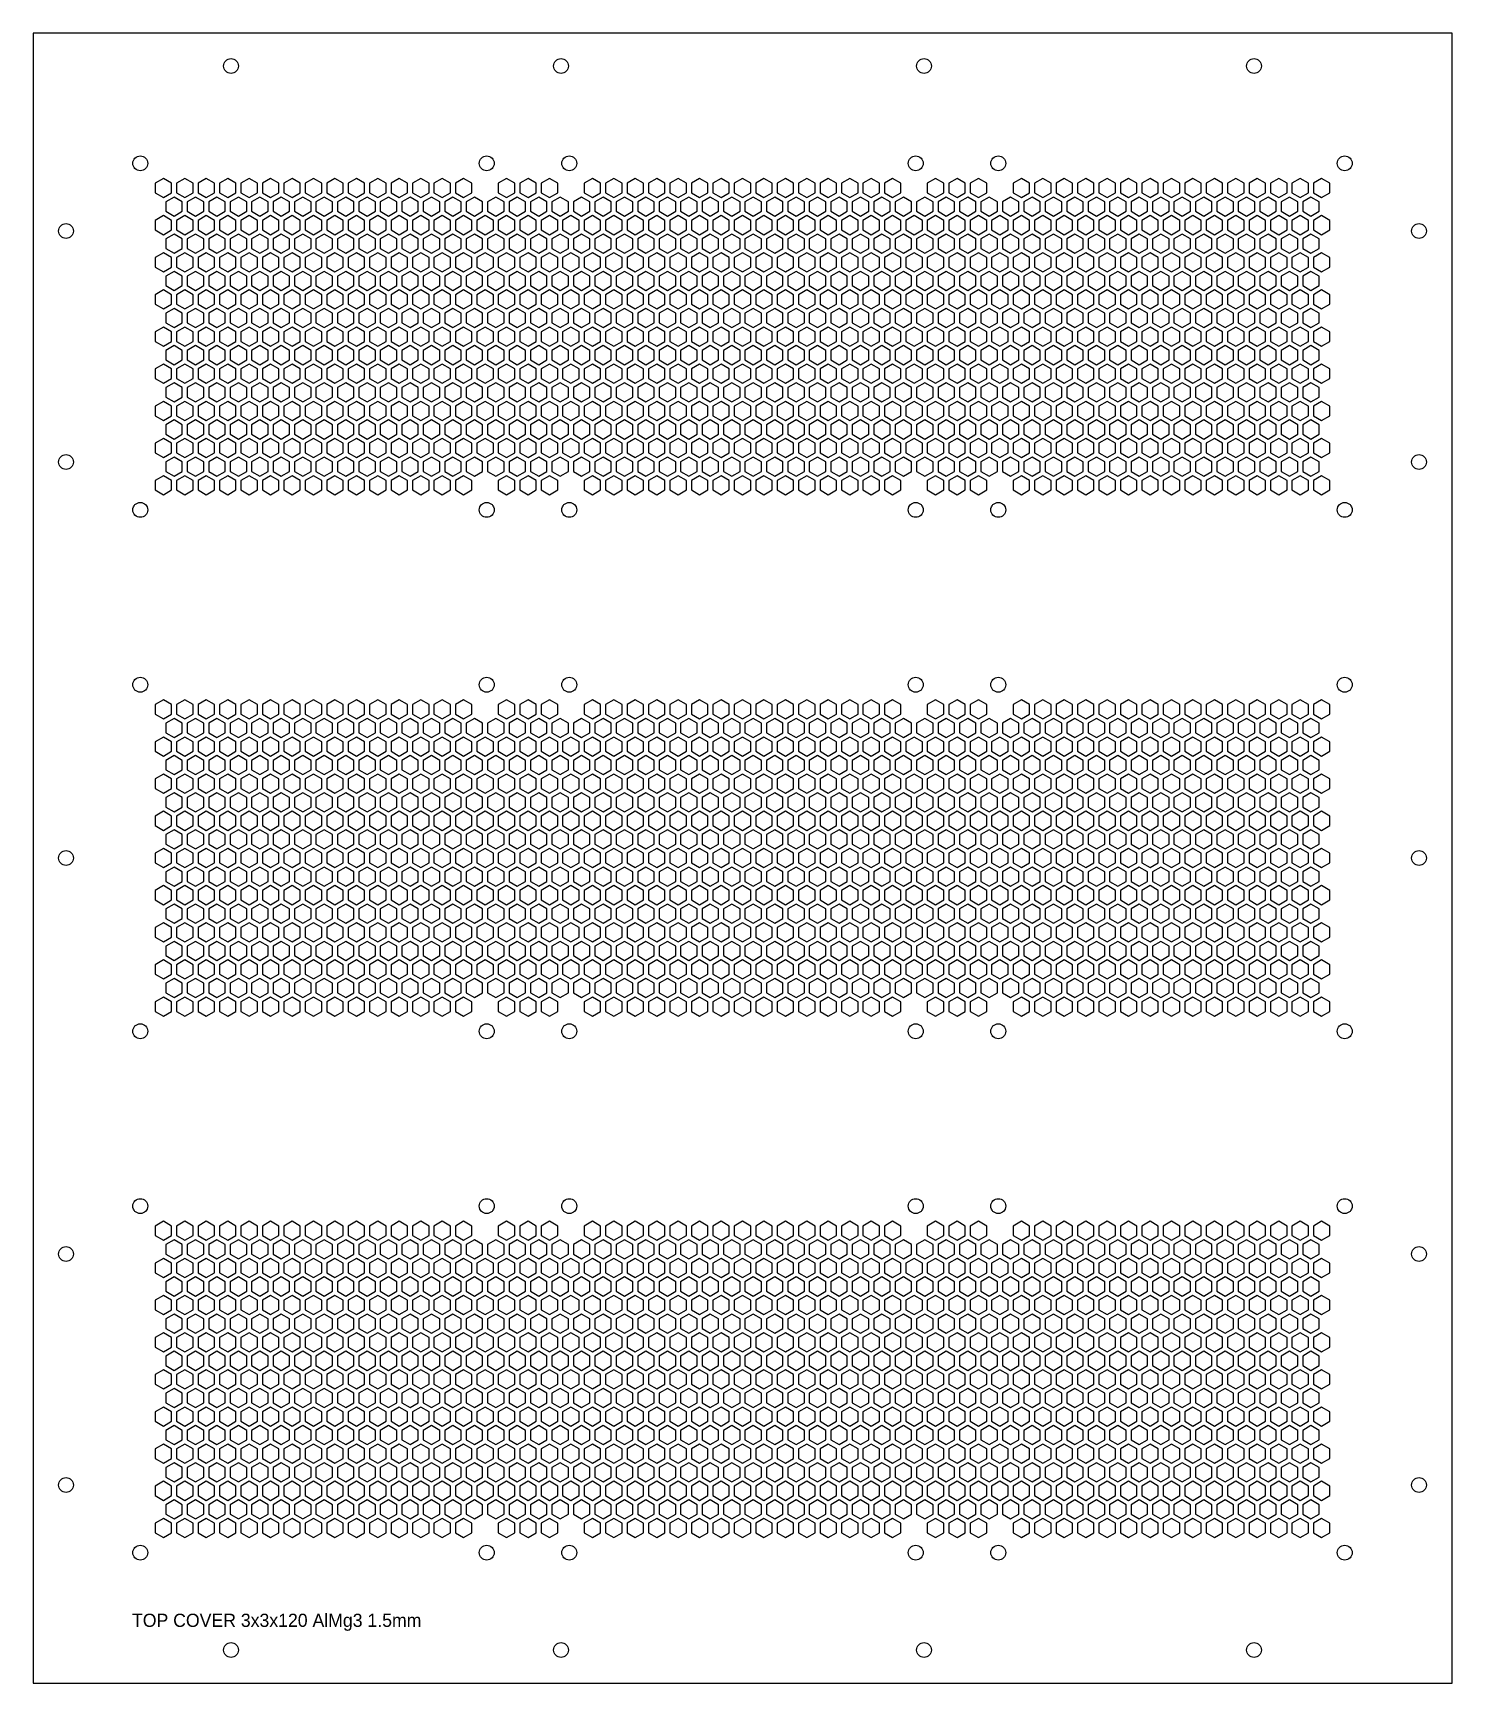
# Model space of a CAD drawing. Header units: millimetres. Extents: x 0 to 430, y 0 to 500.
import ezdxf

# ---------------------------------------------------------------- set-up
doc = ezdxf.new("R2010")
doc.units = ezdxf.units.MM
doc.layers.add('CUT', color=1, linetype='CONTINUOUS')
doc.layers.add('ENGRAVE', color=5, linetype='CONTINUOUS')

msp = doc.modelspace()

# ---------------------------------------------------------------- texts
at = {"layer": 'ENGRAVE'}
msp.add_text('TOP COVER 3x3x120 AlMg3 1.5mm', height=4, dxfattribs=at).set_placement((30, 17))

# ---------------------------------------------------------------- linework, layer by layer
at = {"layer": 'CUT'}
for p, q in [((430, 500), (0, 500)), ((0, 500), (0, 0)), ((430, 0), (430, 500)), ((0, 0), (430, 0))]:
    msp.add_line(p, q, dxfattribs=at)
for points in [[(42, 454.4767), (39.5, 455.9201), (37, 454.4767), (37, 451.5899), (39.5, 450.1466), (42, 451.5899)], [(48.5, 454.4767), (46, 455.9201), (43.5, 454.4767), (43.5, 451.5899), (46, 450.1466), (48.5, 451.5899)], [(55, 454.4767), (52.5, 455.9201), (50, 454.4767), (50, 451.5899), (52.5, 450.1466), (55, 451.5899)], [(61.5, 454.4767), (59, 455.9201), (56.5, 454.4767), (56.5, 451.5899), (59, 450.1466), (61.5, 451.5899)], [(68, 454.4767), (65.5, 455.9201), (63, 454.4767), (63, 451.5899), (65.5, 450.1466), (68, 451.5899)], [(74.5, 454.4767), (72, 455.9201), (69.5, 454.4767), (69.5, 451.5899), (72, 450.1466), (74.5, 451.5899)], [(81, 454.4767), (78.5, 455.9201), (76, 454.4767), (76, 451.5899), (78.5, 450.1466), (81, 451.5899)], [(87.5, 454.4767), (85, 455.9201), (82.5, 454.4767), (82.5, 451.5899), (85, 450.1466), (87.5, 451.5899)], [(94, 454.4767), (91.5, 455.9201), (89, 454.4767), (89, 451.5899), (91.5, 450.1466), (94, 451.5899)], [(100.5, 454.4767), (98, 455.9201), (95.5, 454.4767), (95.5, 451.5899), (98, 450.1466), (100.5, 451.5899)], [(107, 454.4767), (104.5, 455.9201), (102, 454.4767), (102, 451.5899), (104.5, 450.1466), (107, 451.5899)], [(113.5, 454.4767), (111, 455.9201), (108.5, 454.4767), (108.5, 451.5899), (111, 450.1466), (113.5, 451.5899)], [(120, 454.4767), (117.5, 455.9201), (115, 454.4767), (115, 451.5899), (117.5, 450.1466), (120, 451.5899)], [(126.5, 454.4767), (124, 455.9201), (121.5, 454.4767), (121.5, 451.5899), (124, 450.1466), (126.5, 451.5899)], [(133, 454.4767), (130.5, 455.9201), (128, 454.4767), (128, 451.5899), (130.5, 450.1466), (133, 451.5899)], [(146, 454.4767), (143.5, 455.9201), (141, 454.4767), (141, 451.5899), (143.5, 450.1466), (146, 451.5899)], [(152.5, 454.4767), (150, 455.9201), (147.5, 454.4767), (147.5, 451.5899), (150, 450.1466), (152.5, 451.5899)], [(159, 454.4767), (156.5, 455.9201), (154, 454.4767), (154, 451.5899), (156.5, 450.1466), (159, 451.5899)], [(172, 454.4767), (169.5, 455.9201), (167, 454.4767), (167, 451.5899), (169.5, 450.1466), (172, 451.5899)], [(178.5, 454.4767), (176, 455.9201), (173.5, 454.4767), (173.5, 451.5899), (176, 450.1466), (178.5, 451.5899)], [(185, 454.4767), (182.5, 455.9201), (180, 454.4767), (180, 451.5899), (182.5, 450.1466), (185, 451.5899)], [(191.5, 454.4767), (189, 455.9201), (186.5, 454.4767), (186.5, 451.5899), (189, 450.1466), (191.5, 451.5899)], [(198, 454.4767), (195.5, 455.9201), (193, 454.4767), (193, 451.5899), (195.5, 450.1466), (198, 451.5899)], [(204.5, 454.4767), (202, 455.9201), (199.5, 454.4767), (199.5, 451.5899), (202, 450.1466), (204.5, 451.5899)], [(211, 454.4767), (208.5, 455.9201), (206, 454.4767), (206, 451.5899), (208.5, 450.1466), (211, 451.5899)], [(217.5, 454.4767), (215, 455.9201), (212.5, 454.4767), (212.5, 451.5899), (215, 450.1466), (217.5, 451.5899)], [(224, 454.4767), (221.5, 455.9201), (219, 454.4767), (219, 451.5899), (221.5, 450.1466), (224, 451.5899)], [(230.5, 454.4767), (228, 455.9201), (225.5, 454.4767), (225.5, 451.5899), (228, 450.1466), (230.5, 451.5899)], [(237, 454.4767), (234.5, 455.9201), (232, 454.4767), (232, 451.5899), (234.5, 450.1466), (237, 451.5899)], [(243.5, 454.4767), (241, 455.9201), (238.5, 454.4767), (238.5, 451.5899), (241, 450.1466), (243.5, 451.5899)], [(250, 454.4767), (247.5, 455.9201), (245, 454.4767), (245, 451.5899), (247.5, 450.1466), (250, 451.5899)], [(256.5, 454.4767), (254, 455.9201), (251.5, 454.4767), (251.5, 451.5899), (254, 450.1466), (256.5, 451.5899)], [(263, 454.4767), (260.5, 455.9201), (258, 454.4767), (258, 451.5899), (260.5, 450.1466), (263, 451.5899)], [(276, 454.4767), (273.5, 455.9201), (271, 454.4767), (271, 451.5899), (273.5, 450.1466), (276, 451.5899)], [(282.5, 454.4767), (280, 455.9201), (277.5, 454.4767), (277.5, 451.5899), (280, 450.1466), (282.5, 451.5899)], [(289, 454.4767), (286.5, 455.9201), (284, 454.4767), (284, 451.5899), (286.5, 450.1466), (289, 451.5899)], [(302, 454.4767), (299.5, 455.9201), (297, 454.4767), (297, 451.5899), (299.5, 450.1466), (302, 451.5899)], [(308.5, 454.4767), (306, 455.9201), (303.5, 454.4767), (303.5, 451.5899), (306, 450.1466), (308.5, 451.5899)], [(315, 454.4767), (312.5, 455.9201), (310, 454.4767), (310, 451.5899), (312.5, 450.1466), (315, 451.5899)], [(321.5, 454.4767), (319, 455.9201), (316.5, 454.4767), (316.5, 451.5899), (319, 450.1466), (321.5, 451.5899)], [(328, 454.4767), (325.5, 455.9201), (323, 454.4767), (323, 451.5899), (325.5, 450.1466), (328, 451.5899)], [(334.5, 454.4767), (332, 455.9201), (329.5, 454.4767), (329.5, 451.5899), (332, 450.1466), (334.5, 451.5899)], [(341, 454.4767), (338.5, 455.9201), (336, 454.4767), (336, 451.5899), (338.5, 450.1466), (341, 451.5899)], [(347.5, 454.4767), (345, 455.9201), (342.5, 454.4767), (342.5, 451.5899), (345, 450.1466), (347.5, 451.5899)], [(354, 454.4767), (351.5, 455.9201), (349, 454.4767), (349, 451.5899), (351.5, 450.1466), (354, 451.5899)], [(360.5, 454.4767), (358, 455.9201), (355.5, 454.4767), (355.5, 451.5899), (358, 450.1466), (360.5, 451.5899)], [(367, 454.4767), (364.5, 455.9201), (362, 454.4767), (362, 451.5899), (364.5, 450.1466), (367, 451.5899)], [(373.5, 454.4767), (371, 455.9201), (368.5, 454.4767), (368.5, 451.5899), (371, 450.1466), (373.5, 451.5899)], [(380, 454.4767), (377.5, 455.9201), (375, 454.4767), (375, 451.5899), (377.5, 450.1466), (380, 451.5899)], [(386.5, 454.4767), (384, 455.9201), (381.5, 454.4767), (381.5, 451.5899), (384, 450.1466), (386.5, 451.5899)], [(393, 454.4767), (390.5, 455.9201), (388, 454.4767), (388, 451.5899), (390.5, 450.1466), (393, 451.5899)], [(45.25, 448.8475), (42.75, 450.2909), (40.25, 448.8475), (40.25, 445.9608), (42.75, 444.5174), (45.25, 445.9608)], [(51.75, 448.8475), (49.25, 450.2909), (46.75, 448.8475), (46.75, 445.9608), (49.25, 444.5174), (51.75, 445.9608)], [(58.25, 448.8475), (55.75, 450.2909), (53.25, 448.8475), (53.25, 445.9608), (55.75, 444.5174), (58.25, 445.9608)], [(64.75, 448.8475), (62.25, 450.2909), (59.75, 448.8475), (59.75, 445.9608), (62.25, 444.5174), (64.75, 445.9608)], [(71.25, 448.8475), (68.75, 450.2909), (66.25, 448.8475), (66.25, 445.9608), (68.75, 444.5174), (71.25, 445.9608)], [(77.75, 448.8475), (75.25, 450.2909), (72.75, 448.8475), (72.75, 445.9608), (75.25, 444.5174), (77.75, 445.9608)], [(84.25, 448.8475), (81.75, 450.2909), (79.25, 448.8475), (79.25, 445.9608), (81.75, 444.5174), (84.25, 445.9608)], [(90.75, 448.8475), (88.25, 450.2909), (85.75, 448.8475), (85.75, 445.9608), (88.25, 444.5174), (90.75, 445.9608)], [(97.25, 448.8475), (94.75, 450.2909), (92.25, 448.8475), (92.25, 445.9608), (94.75, 444.5174), (97.25, 445.9608)], [(103.75, 448.8475), (101.25, 450.2909), (98.75, 448.8475), (98.75, 445.9608), (101.25, 444.5174), (103.75, 445.9608)], [(110.25, 448.8475), (107.75, 450.2909), (105.25, 448.8475), (105.25, 445.9608), (107.75, 444.5174), (110.25, 445.9608)], [(116.75, 448.8475), (114.25, 450.2909), (111.75, 448.8475), (111.75, 445.9608), (114.25, 444.5174), (116.75, 445.9608)], [(123.25, 448.8475), (120.75, 450.2909), (118.25, 448.8475), (118.25, 445.9608), (120.75, 444.5174), (123.25, 445.9608)], [(129.75, 448.8475), (127.25, 450.2909), (124.75, 448.8475), (124.75, 445.9608), (127.25, 444.5174), (129.75, 445.9608)], [(136.25, 448.8475), (133.75, 450.2909), (131.25, 448.8475), (131.25, 445.9608), (133.75, 444.5174), (136.25, 445.9608)], [(142.75, 448.8475), (140.25, 450.2909), (137.75, 448.8475), (137.75, 445.9608), (140.25, 444.5174), (142.75, 445.9608)], [(149.25, 448.8475), (146.75, 450.2909), (144.25, 448.8475), (144.25, 445.9608), (146.75, 444.5174), (149.25, 445.9608)], [(155.75, 448.8475), (153.25, 450.2909), (150.75, 448.8475), (150.75, 445.9608), (153.25, 444.5174), (155.75, 445.9608)], [(162.25, 448.8475), (159.75, 450.2909), (157.25, 448.8475), (157.25, 445.9608), (159.75, 444.5174), (162.25, 445.9608)], [(168.75, 448.8475), (166.25, 450.2909), (163.75, 448.8475), (163.75, 445.9608), (166.25, 444.5174), (168.75, 445.9608)], [(175.25, 448.8475), (172.75, 450.2909), (170.25, 448.8475), (170.25, 445.9608), (172.75, 444.5174), (175.25, 445.9608)], [(181.75, 448.8475), (179.25, 450.2909), (176.75, 448.8475), (176.75, 445.9608), (179.25, 444.5174), (181.75, 445.9608)], [(188.25, 448.8475), (185.75, 450.2909), (183.25, 448.8475), (183.25, 445.9608), (185.75, 444.5174), (188.25, 445.9608)], [(194.75, 448.8475), (192.25, 450.2909), (189.75, 448.8475), (189.75, 445.9608), (192.25, 444.5174), (194.75, 445.9608)], [(201.25, 448.8475), (198.75, 450.2909), (196.25, 448.8475), (196.25, 445.9608), (198.75, 444.5174), (201.25, 445.9608)], [(207.75, 448.8475), (205.25, 450.2909), (202.75, 448.8475), (202.75, 445.9608), (205.25, 444.5174), (207.75, 445.9608)], [(214.25, 448.8475), (211.75, 450.2909), (209.25, 448.8475), (209.25, 445.9608), (211.75, 444.5174), (214.25, 445.9608)], [(220.75, 448.8475), (218.25, 450.2909), (215.75, 448.8475), (215.75, 445.9608), (218.25, 444.5174), (220.75, 445.9608)], [(227.25, 448.8475), (224.75, 450.2909), (222.25, 448.8475), (222.25, 445.9608), (224.75, 444.5174), (227.25, 445.9608)], [(233.75, 448.8475), (231.25, 450.2909), (228.75, 448.8475), (228.75, 445.9608), (231.25, 444.5174), (233.75, 445.9608)], [(240.25, 448.8475), (237.75, 450.2909), (235.25, 448.8475), (235.25, 445.9608), (237.75, 444.5174), (240.25, 445.9608)], [(246.75, 448.8475), (244.25, 450.2909), (241.75, 448.8475), (241.75, 445.9608), (244.25, 444.5174), (246.75, 445.9608)], [(253.25, 448.8475), (250.75, 450.2909), (248.25, 448.8475), (248.25, 445.9608), (250.75, 444.5174), (253.25, 445.9608)], [(259.75, 448.8475), (257.25, 450.2909), (254.75, 448.8475), (254.75, 445.9608), (257.25, 444.5174), (259.75, 445.9608)], [(266.25, 448.8475), (263.75, 450.2909), (261.25, 448.8475), (261.25, 445.9608), (263.75, 444.5174), (266.25, 445.9608)], [(272.75, 448.8475), (270.25, 450.2909), (267.75, 448.8475), (267.75, 445.9608), (270.25, 444.5174), (272.75, 445.9608)], [(279.25, 448.8475), (276.75, 450.2909), (274.25, 448.8475), (274.25, 445.9608), (276.75, 444.5174), (279.25, 445.9608)], [(285.75, 448.8475), (283.25, 450.2909), (280.75, 448.8475), (280.75, 445.9608), (283.25, 444.5174), (285.75, 445.9608)], [(292.25, 448.8475), (289.75, 450.2909), (287.25, 448.8475), (287.25, 445.9608), (289.75, 444.5174), (292.25, 445.9608)], [(298.75, 448.8475), (296.25, 450.2909), (293.75, 448.8475), (293.75, 445.9608), (296.25, 444.5174), (298.75, 445.9608)], [(305.25, 448.8475), (302.75, 450.2909), (300.25, 448.8475), (300.25, 445.9608), (302.75, 444.5174), (305.25, 445.9608)], [(311.75, 448.8475), (309.25, 450.2909), (306.75, 448.8475), (306.75, 445.9608), (309.25, 444.5174), (311.75, 445.9608)], [(318.25, 448.8475), (315.75, 450.2909), (313.25, 448.8475), (313.25, 445.9608), (315.75, 444.5174), (318.25, 445.9608)], [(324.75, 448.8475), (322.25, 450.2909), (319.75, 448.8475), (319.75, 445.9608), (322.25, 444.5174), (324.75, 445.9608)], [(331.25, 448.8475), (328.75, 450.2909), (326.25, 448.8475), (326.25, 445.9608), (328.75, 444.5174), (331.25, 445.9608)], [(337.75, 448.8475), (335.25, 450.2909), (332.75, 448.8475), (332.75, 445.9608), (335.25, 444.5174), (337.75, 445.9608)], [(344.25, 448.8475), (341.75, 450.2909), (339.25, 448.8475), (339.25, 445.9608), (341.75, 444.5174), (344.25, 445.9608)], [(350.75, 448.8475), (348.25, 450.2909), (345.75, 448.8475), (345.75, 445.9608), (348.25, 444.5174), (350.75, 445.9608)], [(357.25, 448.8475), (354.75, 450.2909), (352.25, 448.8475), (352.25, 445.9608), (354.75, 444.5174), (357.25, 445.9608)], [(363.75, 448.8475), (361.25, 450.2909), (358.75, 448.8475), (358.75, 445.9608), (361.25, 444.5174), (363.75, 445.9608)], [(370.25, 448.8475), (367.75, 450.2909), (365.25, 448.8475), (365.25, 445.9608), (367.75, 444.5174), (370.25, 445.9608)], [(376.75, 448.8475), (374.25, 450.2909), (371.75, 448.8475), (371.75, 445.9608), (374.25, 444.5174), (376.75, 445.9608)], [(383.25, 448.8475), (380.75, 450.2909), (378.25, 448.8475), (378.25, 445.9608), (380.75, 444.5174), (383.25, 445.9608)], [(389.75, 448.8475), (387.25, 450.2909), (384.75, 448.8475), (384.75, 445.9608), (387.25, 444.5174), (389.75, 445.9608)], [(42, 443.2184), (39.5, 444.6617), (37, 443.2184), (37, 440.3316), (39.5, 438.8882), (42, 440.3316)], [(48.5, 443.2184), (46, 444.6617), (43.5, 443.2184), (43.5, 440.3316), (46, 438.8882), (48.5, 440.3316)], [(55, 443.2184), (52.5, 444.6617), (50, 443.2184), (50, 440.3316), (52.5, 438.8882), (55, 440.3316)], [(61.5, 443.2184), (59, 444.6617), (56.5, 443.2184), (56.5, 440.3316), (59, 438.8882), (61.5, 440.3316)], [(68, 443.2184), (65.5, 444.6617), (63, 443.2184), (63, 440.3316), (65.5, 438.8882), (68, 440.3316)], [(74.5, 443.2184), (72, 444.6617), (69.5, 443.2184), (69.5, 440.3316), (72, 438.8882), (74.5, 440.3316)], [(81, 443.2184), (78.5, 444.6617), (76, 443.2184), (76, 440.3316), (78.5, 438.8882), (81, 440.3316)], [(87.5, 443.2184), (85, 444.6617), (82.5, 443.2184), (82.5, 440.3316), (85, 438.8882), (87.5, 440.3316)], [(94, 443.2184), (91.5, 444.6617), (89, 443.2184), (89, 440.3316), (91.5, 438.8882), (94, 440.3316)], [(100.5, 443.2184), (98, 444.6617), (95.5, 443.2184), (95.5, 440.3316), (98, 438.8882), (100.5, 440.3316)], [(107, 443.2184), (104.5, 444.6617), (102, 443.2184), (102, 440.3316), (104.5, 438.8882), (107, 440.3316)], [(113.5, 443.2184), (111, 444.6617), (108.5, 443.2184), (108.5, 440.3316), (111, 438.8882), (113.5, 440.3316)], [(120, 443.2184), (117.5, 444.6617), (115, 443.2184), (115, 440.3316), (117.5, 438.8882), (120, 440.3316)], [(126.5, 443.2184), (124, 444.6617), (121.5, 443.2184), (121.5, 440.3316), (124, 438.8882), (126.5, 440.3316)], [(133, 443.2184), (130.5, 444.6617), (128, 443.2184), (128, 440.3316), (130.5, 438.8882), (133, 440.3316)], [(139.5, 443.2184), (137, 444.6617), (134.5, 443.2184), (134.5, 440.3316), (137, 438.8882), (139.5, 440.3316)], [(146, 443.2184), (143.5, 444.6617), (141, 443.2184), (141, 440.3316), (143.5, 438.8882), (146, 440.3316)], [(152.5, 443.2184), (150, 444.6617), (147.5, 443.2184), (147.5, 440.3316), (150, 438.8882), (152.5, 440.3316)], [(159, 443.2184), (156.5, 444.6617), (154, 443.2184), (154, 440.3316), (156.5, 438.8882), (159, 440.3316)], [(165.5, 443.2184), (163, 444.6617), (160.5, 443.2184), (160.5, 440.3316), (163, 438.8882), (165.5, 440.3316)], [(172, 443.2184), (169.5, 444.6617), (167, 443.2184), (167, 440.3316), (169.5, 438.8882), (172, 440.3316)], [(178.5, 443.2184), (176, 444.6617), (173.5, 443.2184), (173.5, 440.3316), (176, 438.8882), (178.5, 440.3316)], [(185, 443.2184), (182.5, 444.6617), (180, 443.2184), (180, 440.3316), (182.5, 438.8882), (185, 440.3316)], [(191.5, 443.2184), (189, 444.6617), (186.5, 443.2184), (186.5, 440.3316), (189, 438.8882), (191.5, 440.3316)], [(198, 443.2184), (195.5, 444.6617), (193, 443.2184), (193, 440.3316), (195.5, 438.8882), (198, 440.3316)], [(204.5, 443.2184), (202, 444.6617), (199.5, 443.2184), (199.5, 440.3316), (202, 438.8882), (204.5, 440.3316)], [(211, 443.2184), (208.5, 444.6617), (206, 443.2184), (206, 440.3316), (208.5, 438.8882), (211, 440.3316)], [(217.5, 443.2184), (215, 444.6617), (212.5, 443.2184), (212.5, 440.3316), (215, 438.8882), (217.5, 440.3316)], [(224, 443.2184), (221.5, 444.6617), (219, 443.2184), (219, 440.3316), (221.5, 438.8882), (224, 440.3316)], [(230.5, 443.2184), (228, 444.6617), (225.5, 443.2184), (225.5, 440.3316), (228, 438.8882), (230.5, 440.3316)], [(237, 443.2184), (234.5, 444.6617), (232, 443.2184), (232, 440.3316), (234.5, 438.8882), (237, 440.3316)], [(243.5, 443.2184), (241, 444.6617), (238.5, 443.2184), (238.5, 440.3316), (241, 438.8882), (243.5, 440.3316)], [(250, 443.2184), (247.5, 444.6617), (245, 443.2184), (245, 440.3316), (247.5, 438.8882), (250, 440.3316)], [(256.5, 443.2184), (254, 444.6617), (251.5, 443.2184), (251.5, 440.3316), (254, 438.8882), (256.5, 440.3316)], [(263, 443.2184), (260.5, 444.6617), (258, 443.2184), (258, 440.3316), (260.5, 438.8882), (263, 440.3316)], [(269.5, 443.2184), (267, 444.6617), (264.5, 443.2184), (264.5, 440.3316), (267, 438.8882), (269.5, 440.3316)], [(276, 443.2184), (273.5, 444.6617), (271, 443.2184), (271, 440.3316), (273.5, 438.8882), (276, 440.3316)], [(282.5, 443.2184), (280, 444.6617), (277.5, 443.2184), (277.5, 440.3316), (280, 438.8882), (282.5, 440.3316)], [(289, 443.2184), (286.5, 444.6617), (284, 443.2184), (284, 440.3316), (286.5, 438.8882), (289, 440.3316)], [(295.5, 443.2184), (293, 444.6617), (290.5, 443.2184), (290.5, 440.3316), (293, 438.8882), (295.5, 440.3316)], [(302, 443.2184), (299.5, 444.6617), (297, 443.2184), (297, 440.3316), (299.5, 438.8882), (302, 440.3316)], [(308.5, 443.2184), (306, 444.6617), (303.5, 443.2184), (303.5, 440.3316), (306, 438.8882), (308.5, 440.3316)], [(315, 443.2184), (312.5, 444.6617), (310, 443.2184), (310, 440.3316), (312.5, 438.8882), (315, 440.3316)], [(321.5, 443.2184), (319, 444.6617), (316.5, 443.2184), (316.5, 440.3316), (319, 438.8882), (321.5, 440.3316)], [(328, 443.2184), (325.5, 444.6617), (323, 443.2184), (323, 440.3316), (325.5, 438.8882), (328, 440.3316)], [(334.5, 443.2184), (332, 444.6617), (329.5, 443.2184), (329.5, 440.3316), (332, 438.8882), (334.5, 440.3316)], [(341, 443.2184), (338.5, 444.6617), (336, 443.2184), (336, 440.3316), (338.5, 438.8882), (341, 440.3316)], [(347.5, 443.2184), (345, 444.6617), (342.5, 443.2184), (342.5, 440.3316), (345, 438.8882), (347.5, 440.3316)], [(354, 443.2184), (351.5, 444.6617), (349, 443.2184), (349, 440.3316), (351.5, 438.8882), (354, 440.3316)], [(360.5, 443.2184), (358, 444.6617), (355.5, 443.2184), (355.5, 440.3316), (358, 438.8882), (360.5, 440.3316)], [(367, 443.2184), (364.5, 444.6617), (362, 443.2184), (362, 440.3316), (364.5, 438.8882), (367, 440.3316)], [(373.5, 443.2184), (371, 444.6617), (368.5, 443.2184), (368.5, 440.3316), (371, 438.8882), (373.5, 440.3316)], [(380, 443.2184), (377.5, 444.6617), (375, 443.2184), (375, 440.3316), (377.5, 438.8882), (380, 440.3316)], [(386.5, 443.2184), (384, 444.6617), (381.5, 443.2184), (381.5, 440.3316), (384, 438.8882), (386.5, 440.3316)], [(393, 443.2184), (390.5, 444.6617), (388, 443.2184), (388, 440.3316), (390.5, 438.8882), (393, 440.3316)], [(45.25, 437.5892), (42.75, 439.0326), (40.25, 437.5892), (40.25, 434.7024), (42.75, 433.2591), (45.25, 434.7024)], [(51.75, 437.5892), (49.25, 439.0326), (46.75, 437.5892), (46.75, 434.7024), (49.25, 433.2591), (51.75, 434.7024)], [(58.25, 437.5892), (55.75, 439.0326), (53.25, 437.5892), (53.25, 434.7024), (55.75, 433.2591), (58.25, 434.7024)], [(64.75, 437.5892), (62.25, 439.0326), (59.75, 437.5892), (59.75, 434.7024), (62.25, 433.2591), (64.75, 434.7024)], [(71.25, 437.5892), (68.75, 439.0326), (66.25, 437.5892), (66.25, 434.7024), (68.75, 433.2591), (71.25, 434.7024)], [(77.75, 437.5892), (75.25, 439.0326), (72.75, 437.5892), (72.75, 434.7024), (75.25, 433.2591), (77.75, 434.7024)], [(84.25, 437.5892), (81.75, 439.0326), (79.25, 437.5892), (79.25, 434.7024), (81.75, 433.2591), (84.25, 434.7024)], [(90.75, 437.5892), (88.25, 439.0326), (85.75, 437.5892), (85.75, 434.7024), (88.25, 433.2591), (90.75, 434.7024)], [(97.25, 437.5892), (94.75, 439.0326), (92.25, 437.5892), (92.25, 434.7024), (94.75, 433.2591), (97.25, 434.7024)], [(103.75, 437.5892), (101.25, 439.0326), (98.75, 437.5892), (98.75, 434.7024), (101.25, 433.2591), (103.75, 434.7024)], [(110.25, 437.5892), (107.75, 439.0326), (105.25, 437.5892), (105.25, 434.7024), (107.75, 433.2591), (110.25, 434.7024)], [(116.75, 437.5892), (114.25, 439.0326), (111.75, 437.5892), (111.75, 434.7024), (114.25, 433.2591), (116.75, 434.7024)], [(123.25, 437.5892), (120.75, 439.0326), (118.25, 437.5892), (118.25, 434.7024), (120.75, 433.2591), (123.25, 434.7024)], [(129.75, 437.5892), (127.25, 439.0326), (124.75, 437.5892), (124.75, 434.7024), (127.25, 433.2591), (129.75, 434.7024)], [(136.25, 437.5892), (133.75, 439.0326), (131.25, 437.5892), (131.25, 434.7024), (133.75, 433.2591), (136.25, 434.7024)], [(142.75, 437.5892), (140.25, 439.0326), (137.75, 437.5892), (137.75, 434.7024), (140.25, 433.2591), (142.75, 434.7024)], [(149.25, 437.5892), (146.75, 439.0326), (144.25, 437.5892), (144.25, 434.7024), (146.75, 433.2591), (149.25, 434.7024)], [(155.75, 437.5892), (153.25, 439.0326), (150.75, 437.5892), (150.75, 434.7024), (153.25, 433.2591), (155.75, 434.7024)], [(162.25, 437.5892), (159.75, 439.0326), (157.25, 437.5892), (157.25, 434.7024), (159.75, 433.2591), (162.25, 434.7024)], [(168.75, 437.5892), (166.25, 439.0326), (163.75, 437.5892), (163.75, 434.7024), (166.25, 433.2591), (168.75, 434.7024)], [(175.25, 437.5892), (172.75, 439.0326), (170.25, 437.5892), (170.25, 434.7024), (172.75, 433.2591), (175.25, 434.7024)], [(181.75, 437.5892), (179.25, 439.0326), (176.75, 437.5892), (176.75, 434.7024), (179.25, 433.2591), (181.75, 434.7024)], [(188.25, 437.5892), (185.75, 439.0326), (183.25, 437.5892), (183.25, 434.7024), (185.75, 433.2591), (188.25, 434.7024)], [(194.75, 437.5892), (192.25, 439.0326), (189.75, 437.5892), (189.75, 434.7024), (192.25, 433.2591), (194.75, 434.7024)], [(201.25, 437.5892), (198.75, 439.0326), (196.25, 437.5892), (196.25, 434.7024), (198.75, 433.2591), (201.25, 434.7024)], [(207.75, 437.5892), (205.25, 439.0326), (202.75, 437.5892), (202.75, 434.7024), (205.25, 433.2591), (207.75, 434.7024)], [(214.25, 437.5892), (211.75, 439.0326), (209.25, 437.5892), (209.25, 434.7024), (211.75, 433.2591), (214.25, 434.7024)], [(220.75, 437.5892), (218.25, 439.0326), (215.75, 437.5892), (215.75, 434.7024), (218.25, 433.2591), (220.75, 434.7024)], [(227.25, 437.5892), (224.75, 439.0326), (222.25, 437.5892), (222.25, 434.7024), (224.75, 433.2591), (227.25, 434.7024)], [(233.75, 437.5892), (231.25, 439.0326), (228.75, 437.5892), (228.75, 434.7024), (231.25, 433.2591), (233.75, 434.7024)], [(240.25, 437.5892), (237.75, 439.0326), (235.25, 437.5892), (235.25, 434.7024), (237.75, 433.2591), (240.25, 434.7024)], [(246.75, 437.5892), (244.25, 439.0326), (241.75, 437.5892), (241.75, 434.7024), (244.25, 433.2591), (246.75, 434.7024)], [(253.25, 437.5892), (250.75, 439.0326), (248.25, 437.5892), (248.25, 434.7024), (250.75, 433.2591), (253.25, 434.7024)], [(259.75, 437.5892), (257.25, 439.0326), (254.75, 437.5892), (254.75, 434.7024), (257.25, 433.2591), (259.75, 434.7024)], [(266.25, 437.5892), (263.75, 439.0326), (261.25, 437.5892), (261.25, 434.7024), (263.75, 433.2591), (266.25, 434.7024)], [(272.75, 437.5892), (270.25, 439.0326), (267.75, 437.5892), (267.75, 434.7024), (270.25, 433.2591), (272.75, 434.7024)], [(279.25, 437.5892), (276.75, 439.0326), (274.25, 437.5892), (274.25, 434.7024), (276.75, 433.2591), (279.25, 434.7024)], [(285.75, 437.5892), (283.25, 439.0326), (280.75, 437.5892), (280.75, 434.7024), (283.25, 433.2591), (285.75, 434.7024)], [(292.25, 437.5892), (289.75, 439.0326), (287.25, 437.5892), (287.25, 434.7024), (289.75, 433.2591), (292.25, 434.7024)], [(298.75, 437.5892), (296.25, 439.0326), (293.75, 437.5892), (293.75, 434.7024), (296.25, 433.2591), (298.75, 434.7024)], [(305.25, 437.5892), (302.75, 439.0326), (300.25, 437.5892), (300.25, 434.7024), (302.75, 433.2591), (305.25, 434.7024)], [(311.75, 437.5892), (309.25, 439.0326), (306.75, 437.5892), (306.75, 434.7024), (309.25, 433.2591), (311.75, 434.7024)], [(318.25, 437.5892), (315.75, 439.0326), (313.25, 437.5892), (313.25, 434.7024), (315.75, 433.2591), (318.25, 434.7024)], [(324.75, 437.5892), (322.25, 439.0326), (319.75, 437.5892), (319.75, 434.7024), (322.25, 433.2591), (324.75, 434.7024)], [(331.25, 437.5892), (328.75, 439.0326), (326.25, 437.5892), (326.25, 434.7024), (328.75, 433.2591), (331.25, 434.7024)], [(337.75, 437.5892), (335.25, 439.0326), (332.75, 437.5892), (332.75, 434.7024), (335.25, 433.2591), (337.75, 434.7024)], [(344.25, 437.5892), (341.75, 439.0326), (339.25, 437.5892), (339.25, 434.7024), (341.75, 433.2591), (344.25, 434.7024)], [(350.75, 437.5892), (348.25, 439.0326), (345.75, 437.5892), (345.75, 434.7024), (348.25, 433.2591), (350.75, 434.7024)], [(357.25, 437.5892), (354.75, 439.0326), (352.25, 437.5892), (352.25, 434.7024), (354.75, 433.2591), (357.25, 434.7024)], [(363.75, 437.5892), (361.25, 439.0326), (358.75, 437.5892), (358.75, 434.7024), (361.25, 433.2591), (363.75, 434.7024)], [(370.25, 437.5892), (367.75, 439.0326), (365.25, 437.5892), (365.25, 434.7024), (367.75, 433.2591), (370.25, 434.7024)], [(376.75, 437.5892), (374.25, 439.0326), (371.75, 437.5892), (371.75, 434.7024), (374.25, 433.2591), (376.75, 434.7024)], [(383.25, 437.5892), (380.75, 439.0326), (378.25, 437.5892), (378.25, 434.7024), (380.75, 433.2591), (383.25, 434.7024)], [(389.75, 437.5892), (387.25, 439.0326), (384.75, 437.5892), (384.75, 434.7024), (387.25, 433.2591), (389.75, 434.7024)], [(42, 431.96), (39.5, 433.4034), (37, 431.96), (37, 429.0733), (39.5, 427.6299), (42, 429.0733)], [(48.5, 431.96), (46, 433.4034), (43.5, 431.96), (43.5, 429.0733), (46, 427.6299), (48.5, 429.0733)], [(55, 431.96), (52.5, 433.4034), (50, 431.96), (50, 429.0733), (52.5, 427.6299), (55, 429.0733)], [(61.5, 431.96), (59, 433.4034), (56.5, 431.96), (56.5, 429.0733), (59, 427.6299), (61.5, 429.0733)], [(68, 431.96), (65.5, 433.4034), (63, 431.96), (63, 429.0733), (65.5, 427.6299), (68, 429.0733)], [(74.5, 431.96), (72, 433.4034), (69.5, 431.96), (69.5, 429.0733), (72, 427.6299), (74.5, 429.0733)], [(81, 431.96), (78.5, 433.4034), (76, 431.96), (76, 429.0733), (78.5, 427.6299), (81, 429.0733)], [(87.5, 431.96), (85, 433.4034), (82.5, 431.96), (82.5, 429.0733), (85, 427.6299), (87.5, 429.0733)], [(94, 431.96), (91.5, 433.4034), (89, 431.96), (89, 429.0733), (91.5, 427.6299), (94, 429.0733)], [(100.5, 431.96), (98, 433.4034), (95.5, 431.96), (95.5, 429.0733), (98, 427.6299), (100.5, 429.0733)], [(107, 431.96), (104.5, 433.4034), (102, 431.96), (102, 429.0733), (104.5, 427.6299), (107, 429.0733)], [(113.5, 431.96), (111, 433.4034), (108.5, 431.96), (108.5, 429.0733), (111, 427.6299), (113.5, 429.0733)], [(120, 431.96), (117.5, 433.4034), (115, 431.96), (115, 429.0733), (117.5, 427.6299), (120, 429.0733)], [(126.5, 431.96), (124, 433.4034), (121.5, 431.96), (121.5, 429.0733), (124, 427.6299), (126.5, 429.0733)], [(133, 431.96), (130.5, 433.4034), (128, 431.96), (128, 429.0733), (130.5, 427.6299), (133, 429.0733)], [(139.5, 431.96), (137, 433.4034), (134.5, 431.96), (134.5, 429.0733), (137, 427.6299), (139.5, 429.0733)], [(146, 431.96), (143.5, 433.4034), (141, 431.96), (141, 429.0733), (143.5, 427.6299), (146, 429.0733)], [(152.5, 431.96), (150, 433.4034), (147.5, 431.96), (147.5, 429.0733), (150, 427.6299), (152.5, 429.0733)], [(159, 431.96), (156.5, 433.4034), (154, 431.96), (154, 429.0733), (156.5, 427.6299), (159, 429.0733)], [(165.5, 431.96), (163, 433.4034), (160.5, 431.96), (160.5, 429.0733), (163, 427.6299), (165.5, 429.0733)], [(172, 431.96), (169.5, 433.4034), (167, 431.96), (167, 429.0733), (169.5, 427.6299), (172, 429.0733)], [(178.5, 431.96), (176, 433.4034), (173.5, 431.96), (173.5, 429.0733), (176, 427.6299), (178.5, 429.0733)], [(185, 431.96), (182.5, 433.4034), (180, 431.96), (180, 429.0733), (182.5, 427.6299), (185, 429.0733)], [(191.5, 431.96), (189, 433.4034), (186.5, 431.96), (186.5, 429.0733), (189, 427.6299), (191.5, 429.0733)], [(198, 431.96), (195.5, 433.4034), (193, 431.96), (193, 429.0733), (195.5, 427.6299), (198, 429.0733)], [(204.5, 431.96), (202, 433.4034), (199.5, 431.96), (199.5, 429.0733), (202, 427.6299), (204.5, 429.0733)], [(211, 431.96), (208.5, 433.4034), (206, 431.96), (206, 429.0733), (208.5, 427.6299), (211, 429.0733)], [(217.5, 431.96), (215, 433.4034), (212.5, 431.96), (212.5, 429.0733), (215, 427.6299), (217.5, 429.0733)], [(224, 431.96), (221.5, 433.4034), (219, 431.96), (219, 429.0733), (221.5, 427.6299), (224, 429.0733)], [(230.5, 431.96), (228, 433.4034), (225.5, 431.96), (225.5, 429.0733), (228, 427.6299), (230.5, 429.0733)], [(237, 431.96), (234.5, 433.4034), (232, 431.96), (232, 429.0733), (234.5, 427.6299), (237, 429.0733)], [(243.5, 431.96), (241, 433.4034), (238.5, 431.96), (238.5, 429.0733), (241, 427.6299), (243.5, 429.0733)], [(250, 431.96), (247.5, 433.4034), (245, 431.96), (245, 429.0733), (247.5, 427.6299), (250, 429.0733)], [(256.5, 431.96), (254, 433.4034), (251.5, 431.96), (251.5, 429.0733), (254, 427.6299), (256.5, 429.0733)], [(263, 431.96), (260.5, 433.4034), (258, 431.96), (258, 429.0733), (260.5, 427.6299), (263, 429.0733)], [(269.5, 431.96), (267, 433.4034), (264.5, 431.96), (264.5, 429.0733), (267, 427.6299), (269.5, 429.0733)], [(276, 431.96), (273.5, 433.4034), (271, 431.96), (271, 429.0733), (273.5, 427.6299), (276, 429.0733)], [(282.5, 431.96), (280, 433.4034), (277.5, 431.96), (277.5, 429.0733), (280, 427.6299), (282.5, 429.0733)], [(289, 431.96), (286.5, 433.4034), (284, 431.96), (284, 429.0733), (286.5, 427.6299), (289, 429.0733)], [(295.5, 431.96), (293, 433.4034), (290.5, 431.96), (290.5, 429.0733), (293, 427.6299), (295.5, 429.0733)], [(302, 431.96), (299.5, 433.4034), (297, 431.96), (297, 429.0733), (299.5, 427.6299), (302, 429.0733)], [(308.5, 431.96), (306, 433.4034), (303.5, 431.96), (303.5, 429.0733), (306, 427.6299), (308.5, 429.0733)], [(315, 431.96), (312.5, 433.4034), (310, 431.96), (310, 429.0733), (312.5, 427.6299), (315, 429.0733)], [(321.5, 431.96), (319, 433.4034), (316.5, 431.96), (316.5, 429.0733), (319, 427.6299), (321.5, 429.0733)], [(328, 431.96), (325.5, 433.4034), (323, 431.96), (323, 429.0733), (325.5, 427.6299), (328, 429.0733)], [(334.5, 431.96), (332, 433.4034), (329.5, 431.96), (329.5, 429.0733), (332, 427.6299), (334.5, 429.0733)], [(341, 431.96), (338.5, 433.4034), (336, 431.96), (336, 429.0733), (338.5, 427.6299), (341, 429.0733)], [(347.5, 431.96), (345, 433.4034), (342.5, 431.96), (342.5, 429.0733), (345, 427.6299), (347.5, 429.0733)], [(354, 431.96), (351.5, 433.4034), (349, 431.96), (349, 429.0733), (351.5, 427.6299), (354, 429.0733)], [(360.5, 431.96), (358, 433.4034), (355.5, 431.96), (355.5, 429.0733), (358, 427.6299), (360.5, 429.0733)], [(367, 431.96), (364.5, 433.4034), (362, 431.96), (362, 429.0733), (364.5, 427.6299), (367, 429.0733)], [(373.5, 431.96), (371, 433.4034), (368.5, 431.96), (368.5, 429.0733), (371, 427.6299), (373.5, 429.0733)], [(380, 431.96), (377.5, 433.4034), (375, 431.96), (375, 429.0733), (377.5, 427.6299), (380, 429.0733)], [(386.5, 431.96), (384, 433.4034), (381.5, 431.96), (381.5, 429.0733), (384, 427.6299), (386.5, 429.0733)], [(393, 431.96), (390.5, 433.4034), (388, 431.96), (388, 429.0733), (390.5, 427.6299), (393, 429.0733)], [(45.25, 426.3309), (42.75, 427.7742), (40.25, 426.3309), (40.25, 423.4441), (42.75, 422.0007), (45.25, 423.4441)], [(51.75, 426.3309), (49.25, 427.7742), (46.75, 426.3309), (46.75, 423.4441), (49.25, 422.0007), (51.75, 423.4441)], [(58.25, 426.3309), (55.75, 427.7742), (53.25, 426.3309), (53.25, 423.4441), (55.75, 422.0007), (58.25, 423.4441)], [(64.75, 426.3309), (62.25, 427.7742), (59.75, 426.3309), (59.75, 423.4441), (62.25, 422.0007), (64.75, 423.4441)], [(71.25, 426.3309), (68.75, 427.7742), (66.25, 426.3309), (66.25, 423.4441), (68.75, 422.0007), (71.25, 423.4441)], [(77.75, 426.3309), (75.25, 427.7742), (72.75, 426.3309), (72.75, 423.4441), (75.25, 422.0007), (77.75, 423.4441)], [(84.25, 426.3309), (81.75, 427.7742), (79.25, 426.3309), (79.25, 423.4441), (81.75, 422.0007), (84.25, 423.4441)], [(90.75, 426.3309), (88.25, 427.7742), (85.75, 426.3309), (85.75, 423.4441), (88.25, 422.0007), (90.75, 423.4441)], [(97.25, 426.3309), (94.75, 427.7742), (92.25, 426.3309), (92.25, 423.4441), (94.75, 422.0007), (97.25, 423.4441)], [(103.75, 426.3309), (101.25, 427.7742), (98.75, 426.3309), (98.75, 423.4441), (101.25, 422.0007), (103.75, 423.4441)], [(110.25, 426.3309), (107.75, 427.7742), (105.25, 426.3309), (105.25, 423.4441), (107.75, 422.0007), (110.25, 423.4441)], [(116.75, 426.3309), (114.25, 427.7742), (111.75, 426.3309), (111.75, 423.4441), (114.25, 422.0007), (116.75, 423.4441)], [(123.25, 426.3309), (120.75, 427.7742), (118.25, 426.3309), (118.25, 423.4441), (120.75, 422.0007), (123.25, 423.4441)], [(129.75, 426.3309), (127.25, 427.7742), (124.75, 426.3309), (124.75, 423.4441), (127.25, 422.0007), (129.75, 423.4441)], [(136.25, 426.3309), (133.75, 427.7742), (131.25, 426.3309), (131.25, 423.4441), (133.75, 422.0007), (136.25, 423.4441)], [(142.75, 426.3309), (140.25, 427.7742), (137.75, 426.3309), (137.75, 423.4441), (140.25, 422.0007), (142.75, 423.4441)], [(149.25, 426.3309), (146.75, 427.7742), (144.25, 426.3309), (144.25, 423.4441), (146.75, 422.0007), (149.25, 423.4441)], [(155.75, 426.3309), (153.25, 427.7742), (150.75, 426.3309), (150.75, 423.4441), (153.25, 422.0007), (155.75, 423.4441)], [(162.25, 426.3309), (159.75, 427.7742), (157.25, 426.3309), (157.25, 423.4441), (159.75, 422.0007), (162.25, 423.4441)], [(168.75, 426.3309), (166.25, 427.7742), (163.75, 426.3309), (163.75, 423.4441), (166.25, 422.0007), (168.75, 423.4441)], [(175.25, 426.3309), (172.75, 427.7742), (170.25, 426.3309), (170.25, 423.4441), (172.75, 422.0007), (175.25, 423.4441)], [(181.75, 426.3309), (179.25, 427.7742), (176.75, 426.3309), (176.75, 423.4441), (179.25, 422.0007), (181.75, 423.4441)], [(188.25, 426.3309), (185.75, 427.7742), (183.25, 426.3309), (183.25, 423.4441), (185.75, 422.0007), (188.25, 423.4441)], [(194.75, 426.3309), (192.25, 427.7742), (189.75, 426.3309), (189.75, 423.4441), (192.25, 422.0007), (194.75, 423.4441)], [(201.25, 426.3309), (198.75, 427.7742), (196.25, 426.3309), (196.25, 423.4441), (198.75, 422.0007), (201.25, 423.4441)], [(207.75, 426.3309), (205.25, 427.7742), (202.75, 426.3309), (202.75, 423.4441), (205.25, 422.0007), (207.75, 423.4441)], [(214.25, 426.3309), (211.75, 427.7742), (209.25, 426.3309), (209.25, 423.4441), (211.75, 422.0007), (214.25, 423.4441)], [(220.75, 426.3309), (218.25, 427.7742), (215.75, 426.3309), (215.75, 423.4441), (218.25, 422.0007), (220.75, 423.4441)], [(227.25, 426.3309), (224.75, 427.7742), (222.25, 426.3309), (222.25, 423.4441), (224.75, 422.0007), (227.25, 423.4441)], [(233.75, 426.3309), (231.25, 427.7742), (228.75, 426.3309), (228.75, 423.4441), (231.25, 422.0007), (233.75, 423.4441)], [(240.25, 426.3309), (237.75, 427.7742), (235.25, 426.3309), (235.25, 423.4441), (237.75, 422.0007), (240.25, 423.4441)], [(246.75, 426.3309), (244.25, 427.7742), (241.75, 426.3309), (241.75, 423.4441), (244.25, 422.0007), (246.75, 423.4441)], [(253.25, 426.3309), (250.75, 427.7742), (248.25, 426.3309), (248.25, 423.4441), (250.75, 422.0007), (253.25, 423.4441)], [(259.75, 426.3309), (257.25, 427.7742), (254.75, 426.3309), (254.75, 423.4441), (257.25, 422.0007), (259.75, 423.4441)], [(266.25, 426.3309), (263.75, 427.7742), (261.25, 426.3309), (261.25, 423.4441), (263.75, 422.0007), (266.25, 423.4441)], [(272.75, 426.3309), (270.25, 427.7742), (267.75, 426.3309), (267.75, 423.4441), (270.25, 422.0007), (272.75, 423.4441)], [(279.25, 426.3309), (276.75, 427.7742), (274.25, 426.3309), (274.25, 423.4441), (276.75, 422.0007), (279.25, 423.4441)], [(285.75, 426.3309), (283.25, 427.7742), (280.75, 426.3309), (280.75, 423.4441), (283.25, 422.0007), (285.75, 423.4441)], [(292.25, 426.3309), (289.75, 427.7742), (287.25, 426.3309), (287.25, 423.4441), (289.75, 422.0007), (292.25, 423.4441)], [(298.75, 426.3309), (296.25, 427.7742), (293.75, 426.3309), (293.75, 423.4441), (296.25, 422.0007), (298.75, 423.4441)], [(305.25, 426.3309), (302.75, 427.7742), (300.25, 426.3309), (300.25, 423.4441), (302.75, 422.0007), (305.25, 423.4441)], [(311.75, 426.3309), (309.25, 427.7742), (306.75, 426.3309), (306.75, 423.4441), (309.25, 422.0007), (311.75, 423.4441)], [(318.25, 426.3309), (315.75, 427.7742), (313.25, 426.3309), (313.25, 423.4441), (315.75, 422.0007), (318.25, 423.4441)], [(324.75, 426.3309), (322.25, 427.7742), (319.75, 426.3309), (319.75, 423.4441), (322.25, 422.0007), (324.75, 423.4441)], [(331.25, 426.3309), (328.75, 427.7742), (326.25, 426.3309), (326.25, 423.4441), (328.75, 422.0007), (331.25, 423.4441)], [(337.75, 426.3309), (335.25, 427.7742), (332.75, 426.3309), (332.75, 423.4441), (335.25, 422.0007), (337.75, 423.4441)], [(344.25, 426.3309), (341.75, 427.7742), (339.25, 426.3309), (339.25, 423.4441), (341.75, 422.0007), (344.25, 423.4441)], [(350.75, 426.3309), (348.25, 427.7742), (345.75, 426.3309), (345.75, 423.4441), (348.25, 422.0007), (350.75, 423.4441)], [(357.25, 426.3309), (354.75, 427.7742), (352.25, 426.3309), (352.25, 423.4441), (354.75, 422.0007), (357.25, 423.4441)], [(363.75, 426.3309), (361.25, 427.7742), (358.75, 426.3309), (358.75, 423.4441), (361.25, 422.0007), (363.75, 423.4441)], [(370.25, 426.3309), (367.75, 427.7742), (365.25, 426.3309), (365.25, 423.4441), (367.75, 422.0007), (370.25, 423.4441)], [(376.75, 426.3309), (374.25, 427.7742), (371.75, 426.3309), (371.75, 423.4441), (374.25, 422.0007), (376.75, 423.4441)], [(383.25, 426.3309), (380.75, 427.7742), (378.25, 426.3309), (378.25, 423.4441), (380.75, 422.0007), (383.25, 423.4441)], [(389.75, 426.3309), (387.25, 427.7742), (384.75, 426.3309), (384.75, 423.4441), (387.25, 422.0007), (389.75, 423.4441)], [(42, 420.7017), (39.5, 422.1451), (37, 420.7017), (37, 417.815), (39.5, 416.3716), (42, 417.815)], [(48.5, 420.7017), (46, 422.1451), (43.5, 420.7017), (43.5, 417.815), (46, 416.3716), (48.5, 417.815)], [(55, 420.7017), (52.5, 422.1451), (50, 420.7017), (50, 417.815), (52.5, 416.3716), (55, 417.815)], [(61.5, 420.7017), (59, 422.1451), (56.5, 420.7017), (56.5, 417.815), (59, 416.3716), (61.5, 417.815)], [(68, 420.7017), (65.5, 422.1451), (63, 420.7017), (63, 417.815), (65.5, 416.3716), (68, 417.815)], [(74.5, 420.7017), (72, 422.1451), (69.5, 420.7017), (69.5, 417.815), (72, 416.3716), (74.5, 417.815)], [(81, 420.7017), (78.5, 422.1451), (76, 420.7017), (76, 417.815), (78.5, 416.3716), (81, 417.815)], [(87.5, 420.7017), (85, 422.1451), (82.5, 420.7017), (82.5, 417.815), (85, 416.3716), (87.5, 417.815)], [(94, 420.7017), (91.5, 422.1451), (89, 420.7017), (89, 417.815), (91.5, 416.3716), (94, 417.815)], [(100.5, 420.7017), (98, 422.1451), (95.5, 420.7017), (95.5, 417.815), (98, 416.3716), (100.5, 417.815)], [(107, 420.7017), (104.5, 422.1451), (102, 420.7017), (102, 417.815), (104.5, 416.3716), (107, 417.815)], [(113.5, 420.7017), (111, 422.1451), (108.5, 420.7017), (108.5, 417.815), (111, 416.3716), (113.5, 417.815)], [(120, 420.7017), (117.5, 422.1451), (115, 420.7017), (115, 417.815), (117.5, 416.3716), (120, 417.815)], [(126.5, 420.7017), (124, 422.1451), (121.5, 420.7017), (121.5, 417.815), (124, 416.3716), (126.5, 417.815)], [(133, 420.7017), (130.5, 422.1451), (128, 420.7017), (128, 417.815), (130.5, 416.3716), (133, 417.815)], [(139.5, 420.7017), (137, 422.1451), (134.5, 420.7017), (134.5, 417.815), (137, 416.3716), (139.5, 417.815)], [(146, 420.7017), (143.5, 422.1451), (141, 420.7017), (141, 417.815), (143.5, 416.3716), (146, 417.815)], [(152.5, 420.7017), (150, 422.1451), (147.5, 420.7017), (147.5, 417.815), (150, 416.3716), (152.5, 417.815)], [(159, 420.7017), (156.5, 422.1451), (154, 420.7017), (154, 417.815), (156.5, 416.3716), (159, 417.815)], [(165.5, 420.7017), (163, 422.1451), (160.5, 420.7017), (160.5, 417.815), (163, 416.3716), (165.5, 417.815)], [(172, 420.7017), (169.5, 422.1451), (167, 420.7017), (167, 417.815), (169.5, 416.3716), (172, 417.815)], [(178.5, 420.7017), (176, 422.1451), (173.5, 420.7017), (173.5, 417.815), (176, 416.3716), (178.5, 417.815)], [(185, 420.7017), (182.5, 422.1451), (180, 420.7017), (180, 417.815), (182.5, 416.3716), (185, 417.815)], [(191.5, 420.7017), (189, 422.1451), (186.5, 420.7017), (186.5, 417.815), (189, 416.3716), (191.5, 417.815)], [(198, 420.7017), (195.5, 422.1451), (193, 420.7017), (193, 417.815), (195.5, 416.3716), (198, 417.815)], [(204.5, 420.7017), (202, 422.1451), (199.5, 420.7017), (199.5, 417.815), (202, 416.3716), (204.5, 417.815)], [(211, 420.7017), (208.5, 422.1451), (206, 420.7017), (206, 417.815), (208.5, 416.3716), (211, 417.815)], [(217.5, 420.7017), (215, 422.1451), (212.5, 420.7017), (212.5, 417.815), (215, 416.3716), (217.5, 417.815)], [(224, 420.7017), (221.5, 422.1451), (219, 420.7017), (219, 417.815), (221.5, 416.3716), (224, 417.815)], [(230.5, 420.7017), (228, 422.1451), (225.5, 420.7017), (225.5, 417.815), (228, 416.3716), (230.5, 417.815)], [(237, 420.7017), (234.5, 422.1451), (232, 420.7017), (232, 417.815), (234.5, 416.3716), (237, 417.815)], [(243.5, 420.7017), (241, 422.1451), (238.5, 420.7017), (238.5, 417.815), (241, 416.3716), (243.5, 417.815)], [(250, 420.7017), (247.5, 422.1451), (245, 420.7017), (245, 417.815), (247.5, 416.3716), (250, 417.815)], [(256.5, 420.7017), (254, 422.1451), (251.5, 420.7017), (251.5, 417.815), (254, 416.3716), (256.5, 417.815)], [(263, 420.7017), (260.5, 422.1451), (258, 420.7017), (258, 417.815), (260.5, 416.3716), (263, 417.815)], [(269.5, 420.7017), (267, 422.1451), (264.5, 420.7017), (264.5, 417.815), (267, 416.3716), (269.5, 417.815)], [(276, 420.7017), (273.5, 422.1451), (271, 420.7017), (271, 417.815), (273.5, 416.3716), (276, 417.815)], [(282.5, 420.7017), (280, 422.1451), (277.5, 420.7017), (277.5, 417.815), (280, 416.3716), (282.5, 417.815)], [(289, 420.7017), (286.5, 422.1451), (284, 420.7017), (284, 417.815), (286.5, 416.3716), (289, 417.815)], [(295.5, 420.7017), (293, 422.1451), (290.5, 420.7017), (290.5, 417.815), (293, 416.3716), (295.5, 417.815)], [(302, 420.7017), (299.5, 422.1451), (297, 420.7017), (297, 417.815), (299.5, 416.3716), (302, 417.815)], [(308.5, 420.7017), (306, 422.1451), (303.5, 420.7017), (303.5, 417.815), (306, 416.3716), (308.5, 417.815)], [(315, 420.7017), (312.5, 422.1451), (310, 420.7017), (310, 417.815), (312.5, 416.3716), (315, 417.815)], [(321.5, 420.7017), (319, 422.1451), (316.5, 420.7017), (316.5, 417.815), (319, 416.3716), (321.5, 417.815)], [(328, 420.7017), (325.5, 422.1451), (323, 420.7017), (323, 417.815), (325.5, 416.3716), (328, 417.815)], [(334.5, 420.7017), (332, 422.1451), (329.5, 420.7017), (329.5, 417.815), (332, 416.3716), (334.5, 417.815)], [(341, 420.7017), (338.5, 422.1451), (336, 420.7017), (336, 417.815), (338.5, 416.3716), (341, 417.815)], [(347.5, 420.7017), (345, 422.1451), (342.5, 420.7017), (342.5, 417.815), (345, 416.3716), (347.5, 417.815)], [(354, 420.7017), (351.5, 422.1451), (349, 420.7017), (349, 417.815), (351.5, 416.3716), (354, 417.815)], [(360.5, 420.7017), (358, 422.1451), (355.5, 420.7017), (355.5, 417.815), (358, 416.3716), (360.5, 417.815)], [(367, 420.7017), (364.5, 422.1451), (362, 420.7017), (362, 417.815), (364.5, 416.3716), (367, 417.815)], [(373.5, 420.7017), (371, 422.1451), (368.5, 420.7017), (368.5, 417.815), (371, 416.3716), (373.5, 417.815)], [(380, 420.7017), (377.5, 422.1451), (375, 420.7017), (375, 417.815), (377.5, 416.3716), (380, 417.815)], [(386.5, 420.7017), (384, 422.1451), (381.5, 420.7017), (381.5, 417.815), (384, 416.3716), (386.5, 417.815)], [(393, 420.7017), (390.5, 422.1451), (388, 420.7017), (388, 417.815), (390.5, 416.3716), (393, 417.815)], [(45.25, 415.0725), (42.75, 416.5159), (40.25, 415.0725), (40.25, 412.1858), (42.75, 410.7424), (45.25, 412.1858)], [(51.75, 415.0725), (49.25, 416.5159), (46.75, 415.0725), (46.75, 412.1858), (49.25, 410.7424), (51.75, 412.1858)], [(58.25, 415.0725), (55.75, 416.5159), (53.25, 415.0725), (53.25, 412.1858), (55.75, 410.7424), (58.25, 412.1858)], [(64.75, 415.0725), (62.25, 416.5159), (59.75, 415.0725), (59.75, 412.1858), (62.25, 410.7424), (64.75, 412.1858)], [(71.25, 415.0725), (68.75, 416.5159), (66.25, 415.0725), (66.25, 412.1858), (68.75, 410.7424), (71.25, 412.1858)], [(77.75, 415.0725), (75.25, 416.5159), (72.75, 415.0725), (72.75, 412.1858), (75.25, 410.7424), (77.75, 412.1858)], [(84.25, 415.0725), (81.75, 416.5159), (79.25, 415.0725), (79.25, 412.1858), (81.75, 410.7424), (84.25, 412.1858)], [(90.75, 415.0725), (88.25, 416.5159), (85.75, 415.0725), (85.75, 412.1858), (88.25, 410.7424), (90.75, 412.1858)], [(97.25, 415.0725), (94.75, 416.5159), (92.25, 415.0725), (92.25, 412.1858), (94.75, 410.7424), (97.25, 412.1858)], [(103.75, 415.0725), (101.25, 416.5159), (98.75, 415.0725), (98.75, 412.1858), (101.25, 410.7424), (103.75, 412.1858)], [(110.25, 415.0725), (107.75, 416.5159), (105.25, 415.0725), (105.25, 412.1858), (107.75, 410.7424), (110.25, 412.1858)], [(116.75, 415.0725), (114.25, 416.5159), (111.75, 415.0725), (111.75, 412.1858), (114.25, 410.7424), (116.75, 412.1858)], [(123.25, 415.0725), (120.75, 416.5159), (118.25, 415.0725), (118.25, 412.1858), (120.75, 410.7424), (123.25, 412.1858)], [(129.75, 415.0725), (127.25, 416.5159), (124.75, 415.0725), (124.75, 412.1858), (127.25, 410.7424), (129.75, 412.1858)], [(136.25, 415.0725), (133.75, 416.5159), (131.25, 415.0725), (131.25, 412.1858), (133.75, 410.7424), (136.25, 412.1858)], [(142.75, 415.0725), (140.25, 416.5159), (137.75, 415.0725), (137.75, 412.1858), (140.25, 410.7424), (142.75, 412.1858)], [(149.25, 415.0725), (146.75, 416.5159), (144.25, 415.0725), (144.25, 412.1858), (146.75, 410.7424), (149.25, 412.1858)], [(155.75, 415.0725), (153.25, 416.5159), (150.75, 415.0725), (150.75, 412.1858), (153.25, 410.7424), (155.75, 412.1858)], [(162.25, 415.0725), (159.75, 416.5159), (157.25, 415.0725), (157.25, 412.1858), (159.75, 410.7424), (162.25, 412.1858)], [(168.75, 415.0725), (166.25, 416.5159), (163.75, 415.0725), (163.75, 412.1858), (166.25, 410.7424), (168.75, 412.1858)], [(175.25, 415.0725), (172.75, 416.5159), (170.25, 415.0725), (170.25, 412.1858), (172.75, 410.7424), (175.25, 412.1858)], [(181.75, 415.0725), (179.25, 416.5159), (176.75, 415.0725), (176.75, 412.1858), (179.25, 410.7424), (181.75, 412.1858)], [(188.25, 415.0725), (185.75, 416.5159), (183.25, 415.0725), (183.25, 412.1858), (185.75, 410.7424), (188.25, 412.1858)], [(194.75, 415.0725), (192.25, 416.5159), (189.75, 415.0725), (189.75, 412.1858), (192.25, 410.7424), (194.75, 412.1858)], [(201.25, 415.0725), (198.75, 416.5159), (196.25, 415.0725), (196.25, 412.1858), (198.75, 410.7424), (201.25, 412.1858)], [(207.75, 415.0725), (205.25, 416.5159), (202.75, 415.0725), (202.75, 412.1858), (205.25, 410.7424), (207.75, 412.1858)], [(214.25, 415.0725), (211.75, 416.5159), (209.25, 415.0725), (209.25, 412.1858), (211.75, 410.7424), (214.25, 412.1858)], [(220.75, 415.0725), (218.25, 416.5159), (215.75, 415.0725), (215.75, 412.1858), (218.25, 410.7424), (220.75, 412.1858)], [(227.25, 415.0725), (224.75, 416.5159), (222.25, 415.0725), (222.25, 412.1858), (224.75, 410.7424), (227.25, 412.1858)], [(233.75, 415.0725), (231.25, 416.5159), (228.75, 415.0725), (228.75, 412.1858), (231.25, 410.7424), (233.75, 412.1858)], [(240.25, 415.0725), (237.75, 416.5159), (235.25, 415.0725), (235.25, 412.1858), (237.75, 410.7424), (240.25, 412.1858)], [(246.75, 415.0725), (244.25, 416.5159), (241.75, 415.0725), (241.75, 412.1858), (244.25, 410.7424), (246.75, 412.1858)], [(253.25, 415.0725), (250.75, 416.5159), (248.25, 415.0725), (248.25, 412.1858), (250.75, 410.7424), (253.25, 412.1858)], [(259.75, 415.0725), (257.25, 416.5159), (254.75, 415.0725), (254.75, 412.1858), (257.25, 410.7424), (259.75, 412.1858)], [(266.25, 415.0725), (263.75, 416.5159), (261.25, 415.0725), (261.25, 412.1858), (263.75, 410.7424), (266.25, 412.1858)], [(272.75, 415.0725), (270.25, 416.5159), (267.75, 415.0725), (267.75, 412.1858), (270.25, 410.7424), (272.75, 412.1858)], [(279.25, 415.0725), (276.75, 416.5159), (274.25, 415.0725), (274.25, 412.1858), (276.75, 410.7424), (279.25, 412.1858)], [(285.75, 415.0725), (283.25, 416.5159), (280.75, 415.0725), (280.75, 412.1858), (283.25, 410.7424), (285.75, 412.1858)], [(292.25, 415.0725), (289.75, 416.5159), (287.25, 415.0725), (287.25, 412.1858), (289.75, 410.7424), (292.25, 412.1858)], [(298.75, 415.0725), (296.25, 416.5159), (293.75, 415.0725), (293.75, 412.1858), (296.25, 410.7424), (298.75, 412.1858)], [(305.25, 415.0725), (302.75, 416.5159), (300.25, 415.0725), (300.25, 412.1858), (302.75, 410.7424), (305.25, 412.1858)], [(311.75, 415.0725), (309.25, 416.5159), (306.75, 415.0725), (306.75, 412.1858), (309.25, 410.7424), (311.75, 412.1858)], [(318.25, 415.0725), (315.75, 416.5159), (313.25, 415.0725), (313.25, 412.1858), (315.75, 410.7424), (318.25, 412.1858)], [(324.75, 415.0725), (322.25, 416.5159), (319.75, 415.0725), (319.75, 412.1858), (322.25, 410.7424), (324.75, 412.1858)], [(331.25, 415.0725), (328.75, 416.5159), (326.25, 415.0725), (326.25, 412.1858), (328.75, 410.7424), (331.25, 412.1858)], [(337.75, 415.0725), (335.25, 416.5159), (332.75, 415.0725), (332.75, 412.1858), (335.25, 410.7424), (337.75, 412.1858)], [(344.25, 415.0725), (341.75, 416.5159), (339.25, 415.0725), (339.25, 412.1858), (341.75, 410.7424), (344.25, 412.1858)], [(350.75, 415.0725), (348.25, 416.5159), (345.75, 415.0725), (345.75, 412.1858), (348.25, 410.7424), (350.75, 412.1858)], [(357.25, 415.0725), (354.75, 416.5159), (352.25, 415.0725), (352.25, 412.1858), (354.75, 410.7424), (357.25, 412.1858)], [(363.75, 415.0725), (361.25, 416.5159), (358.75, 415.0725), (358.75, 412.1858), (361.25, 410.7424), (363.75, 412.1858)], [(370.25, 415.0725), (367.75, 416.5159), (365.25, 415.0725), (365.25, 412.1858), (367.75, 410.7424), (370.25, 412.1858)], [(376.75, 415.0725), (374.25, 416.5159), (371.75, 415.0725), (371.75, 412.1858), (374.25, 410.7424), (376.75, 412.1858)], [(383.25, 415.0725), (380.75, 416.5159), (378.25, 415.0725), (378.25, 412.1858), (380.75, 410.7424), (383.25, 412.1858)], [(389.75, 415.0725), (387.25, 416.5159), (384.75, 415.0725), (384.75, 412.1858), (387.25, 410.7424), (389.75, 412.1858)], [(42, 409.4434), (39.5, 410.8868), (37, 409.4434), (37, 406.5566), (39.5, 405.1132), (42, 406.5566)], [(48.5, 409.4434), (46, 410.8868), (43.5, 409.4434), (43.5, 406.5566), (46, 405.1132), (48.5, 406.5566)], [(55, 409.4434), (52.5, 410.8868), (50, 409.4434), (50, 406.5566), (52.5, 405.1132), (55, 406.5566)], [(61.5, 409.4434), (59, 410.8868), (56.5, 409.4434), (56.5, 406.5566), (59, 405.1132), (61.5, 406.5566)], [(68, 409.4434), (65.5, 410.8868), (63, 409.4434), (63, 406.5566), (65.5, 405.1132), (68, 406.5566)], [(74.5, 409.4434), (72, 410.8868), (69.5, 409.4434), (69.5, 406.5566), (72, 405.1132), (74.5, 406.5566)], [(81, 409.4434), (78.5, 410.8868), (76, 409.4434), (76, 406.5566), (78.5, 405.1132), (81, 406.5566)], [(87.5, 409.4434), (85, 410.8868), (82.5, 409.4434), (82.5, 406.5566), (85, 405.1132), (87.5, 406.5566)], [(94, 409.4434), (91.5, 410.8868), (89, 409.4434), (89, 406.5566), (91.5, 405.1132), (94, 406.5566)], [(100.5, 409.4434), (98, 410.8868), (95.5, 409.4434), (95.5, 406.5566), (98, 405.1132), (100.5, 406.5566)], [(107, 409.4434), (104.5, 410.8868), (102, 409.4434), (102, 406.5566), (104.5, 405.1132), (107, 406.5566)], [(113.5, 409.4434), (111, 410.8868), (108.5, 409.4434), (108.5, 406.5566), (111, 405.1132), (113.5, 406.5566)], [(120, 409.4434), (117.5, 410.8868), (115, 409.4434), (115, 406.5566), (117.5, 405.1132), (120, 406.5566)], [(126.5, 409.4434), (124, 410.8868), (121.5, 409.4434), (121.5, 406.5566), (124, 405.1132), (126.5, 406.5566)], [(133, 409.4434), (130.5, 410.8868), (128, 409.4434), (128, 406.5566), (130.5, 405.1132), (133, 406.5566)], [(139.5, 409.4434), (137, 410.8868), (134.5, 409.4434), (134.5, 406.5566), (137, 405.1132), (139.5, 406.5566)], [(146, 409.4434), (143.5, 410.8868), (141, 409.4434), (141, 406.5566), (143.5, 405.1132), (146, 406.5566)], [(152.5, 409.4434), (150, 410.8868), (147.5, 409.4434), (147.5, 406.5566), (150, 405.1132), (152.5, 406.5566)], [(159, 409.4434), (156.5, 410.8868), (154, 409.4434), (154, 406.5566), (156.5, 405.1132), (159, 406.5566)], [(165.5, 409.4434), (163, 410.8868), (160.5, 409.4434), (160.5, 406.5566), (163, 405.1132), (165.5, 406.5566)], [(172, 409.4434), (169.5, 410.8868), (167, 409.4434), (167, 406.5566), (169.5, 405.1132), (172, 406.5566)], [(178.5, 409.4434), (176, 410.8868), (173.5, 409.4434), (173.5, 406.5566), (176, 405.1132), (178.5, 406.5566)], [(185, 409.4434), (182.5, 410.8868), (180, 409.4434), (180, 406.5566), (182.5, 405.1132), (185, 406.5566)], [(191.5, 409.4434), (189, 410.8868), (186.5, 409.4434), (186.5, 406.5566), (189, 405.1132), (191.5, 406.5566)], [(198, 409.4434), (195.5, 410.8868), (193, 409.4434), (193, 406.5566), (195.5, 405.1132), (198, 406.5566)], [(204.5, 409.4434), (202, 410.8868), (199.5, 409.4434), (199.5, 406.5566), (202, 405.1132), (204.5, 406.5566)], [(211, 409.4434), (208.5, 410.8868), (206, 409.4434), (206, 406.5566), (208.5, 405.1132), (211, 406.5566)], [(217.5, 409.4434), (215, 410.8868), (212.5, 409.4434), (212.5, 406.5566), (215, 405.1132), (217.5, 406.5566)], [(224, 409.4434), (221.5, 410.8868), (219, 409.4434), (219, 406.5566), (221.5, 405.1132), (224, 406.5566)], [(230.5, 409.4434), (228, 410.8868), (225.5, 409.4434), (225.5, 406.5566), (228, 405.1132), (230.5, 406.5566)], [(237, 409.4434), (234.5, 410.8868), (232, 409.4434), (232, 406.5566), (234.5, 405.1132), (237, 406.5566)], [(243.5, 409.4434), (241, 410.8868), (238.5, 409.4434), (238.5, 406.5566), (241, 405.1132), (243.5, 406.5566)], [(250, 409.4434), (247.5, 410.8868), (245, 409.4434), (245, 406.5566), (247.5, 405.1132), (250, 406.5566)], [(256.5, 409.4434), (254, 410.8868), (251.5, 409.4434), (251.5, 406.5566), (254, 405.1132), (256.5, 406.5566)], [(263, 409.4434), (260.5, 410.8868), (258, 409.4434), (258, 406.5566), (260.5, 405.1132), (263, 406.5566)], [(269.5, 409.4434), (267, 410.8868), (264.5, 409.4434), (264.5, 406.5566), (267, 405.1132), (269.5, 406.5566)], [(276, 409.4434), (273.5, 410.8868), (271, 409.4434), (271, 406.5566), (273.5, 405.1132), (276, 406.5566)], [(282.5, 409.4434), (280, 410.8868), (277.5, 409.4434), (277.5, 406.5566), (280, 405.1132), (282.5, 406.5566)], [(289, 409.4434), (286.5, 410.8868), (284, 409.4434), (284, 406.5566), (286.5, 405.1132), (289, 406.5566)], [(295.5, 409.4434), (293, 410.8868), (290.5, 409.4434), (290.5, 406.5566), (293, 405.1132), (295.5, 406.5566)], [(302, 409.4434), (299.5, 410.8868), (297, 409.4434), (297, 406.5566), (299.5, 405.1132), (302, 406.5566)], [(308.5, 409.4434), (306, 410.8868), (303.5, 409.4434), (303.5, 406.5566), (306, 405.1132), (308.5, 406.5566)], [(315, 409.4434), (312.5, 410.8868), (310, 409.4434), (310, 406.5566), (312.5, 405.1132), (315, 406.5566)], [(321.5, 409.4434), (319, 410.8868), (316.5, 409.4434), (316.5, 406.5566), (319, 405.1132), (321.5, 406.5566)], [(328, 409.4434), (325.5, 410.8868), (323, 409.4434), (323, 406.5566), (325.5, 405.1132), (328, 406.5566)], [(334.5, 409.4434), (332, 410.8868), (329.5, 409.4434), (329.5, 406.5566), (332, 405.1132), (334.5, 406.5566)], [(341, 409.4434), (338.5, 410.8868), (336, 409.4434), (336, 406.5566), (338.5, 405.1132), (341, 406.5566)], [(347.5, 409.4434), (345, 410.8868), (342.5, 409.4434), (342.5, 406.5566), (345, 405.1132), (347.5, 406.5566)], [(354, 409.4434), (351.5, 410.8868), (349, 409.4434), (349, 406.5566), (351.5, 405.1132), (354, 406.5566)], [(360.5, 409.4434), (358, 410.8868), (355.5, 409.4434), (355.5, 406.5566), (358, 405.1132), (360.5, 406.5566)], [(367, 409.4434), (364.5, 410.8868), (362, 409.4434), (362, 406.5566), (364.5, 405.1132), (367, 406.5566)], [(373.5, 409.4434), (371, 410.8868), (368.5, 409.4434), (368.5, 406.5566), (371, 405.1132), (373.5, 406.5566)], [(380, 409.4434), (377.5, 410.8868), (375, 409.4434), (375, 406.5566), (377.5, 405.1132), (380, 406.5566)], [(386.5, 409.4434), (384, 410.8868), (381.5, 409.4434), (381.5, 406.5566), (384, 405.1132), (386.5, 406.5566)], [(393, 409.4434), (390.5, 410.8868), (388, 409.4434), (388, 406.5566), (390.5, 405.1132), (393, 406.5566)], [(45.25, 403.8142), (42.75, 405.2576), (40.25, 403.8142), (40.25, 400.9275), (42.75, 399.4841), (45.25, 400.9275)], [(51.75, 403.8142), (49.25, 405.2576), (46.75, 403.8142), (46.75, 400.9275), (49.25, 399.4841), (51.75, 400.9275)], [(58.25, 403.8142), (55.75, 405.2576), (53.25, 403.8142), (53.25, 400.9275), (55.75, 399.4841), (58.25, 400.9275)], [(64.75, 403.8142), (62.25, 405.2576), (59.75, 403.8142), (59.75, 400.9275), (62.25, 399.4841), (64.75, 400.9275)], [(71.25, 403.8142), (68.75, 405.2576), (66.25, 403.8142), (66.25, 400.9275), (68.75, 399.4841), (71.25, 400.9275)], [(77.75, 403.8142), (75.25, 405.2576), (72.75, 403.8142), (72.75, 400.9275), (75.25, 399.4841), (77.75, 400.9275)], [(84.25, 403.8142), (81.75, 405.2576), (79.25, 403.8142), (79.25, 400.9275), (81.75, 399.4841), (84.25, 400.9275)], [(90.75, 403.8142), (88.25, 405.2576), (85.75, 403.8142), (85.75, 400.9275), (88.25, 399.4841), (90.75, 400.9275)], [(97.25, 403.8142), (94.75, 405.2576), (92.25, 403.8142), (92.25, 400.9275), (94.75, 399.4841), (97.25, 400.9275)], [(103.75, 403.8142), (101.25, 405.2576), (98.75, 403.8142), (98.75, 400.9275), (101.25, 399.4841), (103.75, 400.9275)], [(110.25, 403.8142), (107.75, 405.2576), (105.25, 403.8142), (105.25, 400.9275), (107.75, 399.4841), (110.25, 400.9275)], [(116.75, 403.8142), (114.25, 405.2576), (111.75, 403.8142), (111.75, 400.9275), (114.25, 399.4841), (116.75, 400.9275)], [(123.25, 403.8142), (120.75, 405.2576), (118.25, 403.8142), (118.25, 400.9275), (120.75, 399.4841), (123.25, 400.9275)], [(129.75, 403.8142), (127.25, 405.2576), (124.75, 403.8142), (124.75, 400.9275), (127.25, 399.4841), (129.75, 400.9275)], [(136.25, 403.8142), (133.75, 405.2576), (131.25, 403.8142), (131.25, 400.9275), (133.75, 399.4841), (136.25, 400.9275)], [(142.75, 403.8142), (140.25, 405.2576), (137.75, 403.8142), (137.75, 400.9275), (140.25, 399.4841), (142.75, 400.9275)], [(149.25, 403.8142), (146.75, 405.2576), (144.25, 403.8142), (144.25, 400.9275), (146.75, 399.4841), (149.25, 400.9275)], [(155.75, 403.8142), (153.25, 405.2576), (150.75, 403.8142), (150.75, 400.9275), (153.25, 399.4841), (155.75, 400.9275)], [(162.25, 403.8142), (159.75, 405.2576), (157.25, 403.8142), (157.25, 400.9275), (159.75, 399.4841), (162.25, 400.9275)], [(168.75, 403.8142), (166.25, 405.2576), (163.75, 403.8142), (163.75, 400.9275), (166.25, 399.4841), (168.75, 400.9275)], [(175.25, 403.8142), (172.75, 405.2576), (170.25, 403.8142), (170.25, 400.9275), (172.75, 399.4841), (175.25, 400.9275)], [(181.75, 403.8142), (179.25, 405.2576), (176.75, 403.8142), (176.75, 400.9275), (179.25, 399.4841), (181.75, 400.9275)], [(188.25, 403.8142), (185.75, 405.2576), (183.25, 403.8142), (183.25, 400.9275), (185.75, 399.4841), (188.25, 400.9275)], [(194.75, 403.8142), (192.25, 405.2576), (189.75, 403.8142), (189.75, 400.9275), (192.25, 399.4841), (194.75, 400.9275)], [(201.25, 403.8142), (198.75, 405.2576), (196.25, 403.8142), (196.25, 400.9275), (198.75, 399.4841), (201.25, 400.9275)], [(207.75, 403.8142), (205.25, 405.2576), (202.75, 403.8142), (202.75, 400.9275), (205.25, 399.4841), (207.75, 400.9275)], [(214.25, 403.8142), (211.75, 405.2576), (209.25, 403.8142), (209.25, 400.9275), (211.75, 399.4841), (214.25, 400.9275)], [(220.75, 403.8142), (218.25, 405.2576), (215.75, 403.8142), (215.75, 400.9275), (218.25, 399.4841), (220.75, 400.9275)], [(227.25, 403.8142), (224.75, 405.2576), (222.25, 403.8142), (222.25, 400.9275), (224.75, 399.4841), (227.25, 400.9275)], [(233.75, 403.8142), (231.25, 405.2576), (228.75, 403.8142), (228.75, 400.9275), (231.25, 399.4841), (233.75, 400.9275)], [(240.25, 403.8142), (237.75, 405.2576), (235.25, 403.8142), (235.25, 400.9275), (237.75, 399.4841), (240.25, 400.9275)], [(246.75, 403.8142), (244.25, 405.2576), (241.75, 403.8142), (241.75, 400.9275), (244.25, 399.4841), (246.75, 400.9275)], [(253.25, 403.8142), (250.75, 405.2576), (248.25, 403.8142), (248.25, 400.9275), (250.75, 399.4841), (253.25, 400.9275)], [(259.75, 403.8142), (257.25, 405.2576), (254.75, 403.8142), (254.75, 400.9275), (257.25, 399.4841), (259.75, 400.9275)], [(266.25, 403.8142), (263.75, 405.2576), (261.25, 403.8142), (261.25, 400.9275), (263.75, 399.4841), (266.25, 400.9275)], [(272.75, 403.8142), (270.25, 405.2576), (267.75, 403.8142), (267.75, 400.9275), (270.25, 399.4841), (272.75, 400.9275)], [(279.25, 403.8142), (276.75, 405.2576), (274.25, 403.8142), (274.25, 400.9275), (276.75, 399.4841), (279.25, 400.9275)], [(285.75, 403.8142), (283.25, 405.2576), (280.75, 403.8142), (280.75, 400.9275), (283.25, 399.4841), (285.75, 400.9275)], [(292.25, 403.8142), (289.75, 405.2576), (287.25, 403.8142), (287.25, 400.9275), (289.75, 399.4841), (292.25, 400.9275)], [(298.75, 403.8142), (296.25, 405.2576), (293.75, 403.8142), (293.75, 400.9275), (296.25, 399.4841), (298.75, 400.9275)], [(305.25, 403.8142), (302.75, 405.2576), (300.25, 403.8142), (300.25, 400.9275), (302.75, 399.4841), (305.25, 400.9275)], [(311.75, 403.8142), (309.25, 405.2576), (306.75, 403.8142), (306.75, 400.9275), (309.25, 399.4841), (311.75, 400.9275)], [(318.25, 403.8142), (315.75, 405.2576), (313.25, 403.8142), (313.25, 400.9275), (315.75, 399.4841), (318.25, 400.9275)], [(324.75, 403.8142), (322.25, 405.2576), (319.75, 403.8142), (319.75, 400.9275), (322.25, 399.4841), (324.75, 400.9275)], [(331.25, 403.8142), (328.75, 405.2576), (326.25, 403.8142), (326.25, 400.9275), (328.75, 399.4841), (331.25, 400.9275)], [(337.75, 403.8142), (335.25, 405.2576), (332.75, 403.8142), (332.75, 400.9275), (335.25, 399.4841), (337.75, 400.9275)], [(344.25, 403.8142), (341.75, 405.2576), (339.25, 403.8142), (339.25, 400.9275), (341.75, 399.4841), (344.25, 400.9275)], [(350.75, 403.8142), (348.25, 405.2576), (345.75, 403.8142), (345.75, 400.9275), (348.25, 399.4841), (350.75, 400.9275)], [(357.25, 403.8142), (354.75, 405.2576), (352.25, 403.8142), (352.25, 400.9275), (354.75, 399.4841), (357.25, 400.9275)], [(363.75, 403.8142), (361.25, 405.2576), (358.75, 403.8142), (358.75, 400.9275), (361.25, 399.4841), (363.75, 400.9275)], [(370.25, 403.8142), (367.75, 405.2576), (365.25, 403.8142), (365.25, 400.9275), (367.75, 399.4841), (370.25, 400.9275)], [(376.75, 403.8142), (374.25, 405.2576), (371.75, 403.8142), (371.75, 400.9275), (374.25, 399.4841), (376.75, 400.9275)], [(383.25, 403.8142), (380.75, 405.2576), (378.25, 403.8142), (378.25, 400.9275), (380.75, 399.4841), (383.25, 400.9275)], [(389.75, 403.8142), (387.25, 405.2576), (384.75, 403.8142), (384.75, 400.9275), (387.25, 399.4841), (389.75, 400.9275)], [(42, 398.185), (39.5, 399.6284), (37, 398.185), (37, 395.2983), (39.5, 393.8549), (42, 395.2983)], [(48.5, 398.185), (46, 399.6284), (43.5, 398.185), (43.5, 395.2983), (46, 393.8549), (48.5, 395.2983)], [(55, 398.185), (52.5, 399.6284), (50, 398.185), (50, 395.2983), (52.5, 393.8549), (55, 395.2983)], [(61.5, 398.185), (59, 399.6284), (56.5, 398.185), (56.5, 395.2983), (59, 393.8549), (61.5, 395.2983)], [(68, 398.185), (65.5, 399.6284), (63, 398.185), (63, 395.2983), (65.5, 393.8549), (68, 395.2983)], [(74.5, 398.185), (72, 399.6284), (69.5, 398.185), (69.5, 395.2983), (72, 393.8549), (74.5, 395.2983)], [(81, 398.185), (78.5, 399.6284), (76, 398.185), (76, 395.2983), (78.5, 393.8549), (81, 395.2983)], [(87.5, 398.185), (85, 399.6284), (82.5, 398.185), (82.5, 395.2983), (85, 393.8549), (87.5, 395.2983)], [(94, 398.185), (91.5, 399.6284), (89, 398.185), (89, 395.2983), (91.5, 393.8549), (94, 395.2983)], [(100.5, 398.185), (98, 399.6284), (95.5, 398.185), (95.5, 395.2983), (98, 393.8549), (100.5, 395.2983)], [(107, 398.185), (104.5, 399.6284), (102, 398.185), (102, 395.2983), (104.5, 393.8549), (107, 395.2983)], [(113.5, 398.185), (111, 399.6284), (108.5, 398.185), (108.5, 395.2983), (111, 393.8549), (113.5, 395.2983)], [(120, 398.185), (117.5, 399.6284), (115, 398.185), (115, 395.2983), (117.5, 393.8549), (120, 395.2983)], [(126.5, 398.185), (124, 399.6284), (121.5, 398.185), (121.5, 395.2983), (124, 393.8549), (126.5, 395.2983)], [(133, 398.185), (130.5, 399.6284), (128, 398.185), (128, 395.2983), (130.5, 393.8549), (133, 395.2983)], [(139.5, 398.185), (137, 399.6284), (134.5, 398.185), (134.5, 395.2983), (137, 393.8549), (139.5, 395.2983)], [(146, 398.185), (143.5, 399.6284), (141, 398.185), (141, 395.2983), (143.5, 393.8549), (146, 395.2983)], [(152.5, 398.185), (150, 399.6284), (147.5, 398.185), (147.5, 395.2983), (150, 393.8549), (152.5, 395.2983)], [(159, 398.185), (156.5, 399.6284), (154, 398.185), (154, 395.2983), (156.5, 393.8549), (159, 395.2983)], [(165.5, 398.185), (163, 399.6284), (160.5, 398.185), (160.5, 395.2983), (163, 393.8549), (165.5, 395.2983)], [(172, 398.185), (169.5, 399.6284), (167, 398.185), (167, 395.2983), (169.5, 393.8549), (172, 395.2983)], [(178.5, 398.185), (176, 399.6284), (173.5, 398.185), (173.5, 395.2983), (176, 393.8549), (178.5, 395.2983)], [(185, 398.185), (182.5, 399.6284), (180, 398.185), (180, 395.2983), (182.5, 393.8549), (185, 395.2983)], [(191.5, 398.185), (189, 399.6284), (186.5, 398.185), (186.5, 395.2983), (189, 393.8549), (191.5, 395.2983)], [(198, 398.185), (195.5, 399.6284), (193, 398.185), (193, 395.2983), (195.5, 393.8549), (198, 395.2983)], [(204.5, 398.185), (202, 399.6284), (199.5, 398.185), (199.5, 395.2983), (202, 393.8549), (204.5, 395.2983)], [(211, 398.185), (208.5, 399.6284), (206, 398.185), (206, 395.2983), (208.5, 393.8549), (211, 395.2983)], [(217.5, 398.185), (215, 399.6284), (212.5, 398.185), (212.5, 395.2983), (215, 393.8549), (217.5, 395.2983)], [(224, 398.185), (221.5, 399.6284), (219, 398.185), (219, 395.2983), (221.5, 393.8549), (224, 395.2983)], [(230.5, 398.185), (228, 399.6284), (225.5, 398.185), (225.5, 395.2983), (228, 393.8549), (230.5, 395.2983)], [(237, 398.185), (234.5, 399.6284), (232, 398.185), (232, 395.2983), (234.5, 393.8549), (237, 395.2983)], [(243.5, 398.185), (241, 399.6284), (238.5, 398.185), (238.5, 395.2983), (241, 393.8549), (243.5, 395.2983)], [(250, 398.185), (247.5, 399.6284), (245, 398.185), (245, 395.2983), (247.5, 393.8549), (250, 395.2983)], [(256.5, 398.185), (254, 399.6284), (251.5, 398.185), (251.5, 395.2983), (254, 393.8549), (256.5, 395.2983)], [(263, 398.185), (260.5, 399.6284), (258, 398.185), (258, 395.2983), (260.5, 393.8549), (263, 395.2983)], [(269.5, 398.185), (267, 399.6284), (264.5, 398.185), (264.5, 395.2983), (267, 393.8549), (269.5, 395.2983)], [(276, 398.185), (273.5, 399.6284), (271, 398.185), (271, 395.2983), (273.5, 393.8549), (276, 395.2983)], [(282.5, 398.185), (280, 399.6284), (277.5, 398.185), (277.5, 395.2983), (280, 393.8549), (282.5, 395.2983)], [(289, 398.185), (286.5, 399.6284), (284, 398.185), (284, 395.2983), (286.5, 393.8549), (289, 395.2983)], [(295.5, 398.185), (293, 399.6284), (290.5, 398.185), (290.5, 395.2983), (293, 393.8549), (295.5, 395.2983)], [(302, 398.185), (299.5, 399.6284), (297, 398.185), (297, 395.2983), (299.5, 393.8549), (302, 395.2983)], [(308.5, 398.185), (306, 399.6284), (303.5, 398.185), (303.5, 395.2983), (306, 393.8549), (308.5, 395.2983)], [(315, 398.185), (312.5, 399.6284), (310, 398.185), (310, 395.2983), (312.5, 393.8549), (315, 395.2983)], [(321.5, 398.185), (319, 399.6284), (316.5, 398.185), (316.5, 395.2983), (319, 393.8549), (321.5, 395.2983)], [(328, 398.185), (325.5, 399.6284), (323, 398.185), (323, 395.2983), (325.5, 393.8549), (328, 395.2983)], [(334.5, 398.185), (332, 399.6284), (329.5, 398.185), (329.5, 395.2983), (332, 393.8549), (334.5, 395.2983)], [(341, 398.185), (338.5, 399.6284), (336, 398.185), (336, 395.2983), (338.5, 393.8549), (341, 395.2983)], [(347.5, 398.185), (345, 399.6284), (342.5, 398.185), (342.5, 395.2983), (345, 393.8549), (347.5, 395.2983)], [(354, 398.185), (351.5, 399.6284), (349, 398.185), (349, 395.2983), (351.5, 393.8549), (354, 395.2983)], [(360.5, 398.185), (358, 399.6284), (355.5, 398.185), (355.5, 395.2983), (358, 393.8549), (360.5, 395.2983)], [(367, 398.185), (364.5, 399.6284), (362, 398.185), (362, 395.2983), (364.5, 393.8549), (367, 395.2983)], [(373.5, 398.185), (371, 399.6284), (368.5, 398.185), (368.5, 395.2983), (371, 393.8549), (373.5, 395.2983)], [(380, 398.185), (377.5, 399.6284), (375, 398.185), (375, 395.2983), (377.5, 393.8549), (380, 395.2983)], [(386.5, 398.185), (384, 399.6284), (381.5, 398.185), (381.5, 395.2983), (384, 393.8549), (386.5, 395.2983)], [(393, 398.185), (390.5, 399.6284), (388, 398.185), (388, 395.2983), (390.5, 393.8549), (393, 395.2983)], [(45.25, 392.5559), (42.75, 393.9993), (40.25, 392.5559), (40.25, 389.6691), (42.75, 388.2258), (45.25, 389.6691)], [(51.75, 392.5559), (49.25, 393.9993), (46.75, 392.5559), (46.75, 389.6691), (49.25, 388.2258), (51.75, 389.6691)], [(58.25, 392.5559), (55.75, 393.9993), (53.25, 392.5559), (53.25, 389.6691), (55.75, 388.2258), (58.25, 389.6691)], [(64.75, 392.5559), (62.25, 393.9993), (59.75, 392.5559), (59.75, 389.6691), (62.25, 388.2258), (64.75, 389.6691)], [(71.25, 392.5559), (68.75, 393.9993), (66.25, 392.5559), (66.25, 389.6691), (68.75, 388.2258), (71.25, 389.6691)], [(77.75, 392.5559), (75.25, 393.9993), (72.75, 392.5559), (72.75, 389.6691), (75.25, 388.2258), (77.75, 389.6691)], [(84.25, 392.5559), (81.75, 393.9993), (79.25, 392.5559), (79.25, 389.6691), (81.75, 388.2258), (84.25, 389.6691)], [(90.75, 392.5559), (88.25, 393.9993), (85.75, 392.5559), (85.75, 389.6691), (88.25, 388.2258), (90.75, 389.6691)], [(97.25, 392.5559), (94.75, 393.9993), (92.25, 392.5559), (92.25, 389.6691), (94.75, 388.2258), (97.25, 389.6691)], [(103.75, 392.5559), (101.25, 393.9993), (98.75, 392.5559), (98.75, 389.6691), (101.25, 388.2258), (103.75, 389.6691)], [(110.25, 392.5559), (107.75, 393.9993), (105.25, 392.5559), (105.25, 389.6691), (107.75, 388.2258), (110.25, 389.6691)], [(116.75, 392.5559), (114.25, 393.9993), (111.75, 392.5559), (111.75, 389.6691), (114.25, 388.2258), (116.75, 389.6691)], [(123.25, 392.5559), (120.75, 393.9993), (118.25, 392.5559), (118.25, 389.6691), (120.75, 388.2258), (123.25, 389.6691)], [(129.75, 392.5559), (127.25, 393.9993), (124.75, 392.5559), (124.75, 389.6691), (127.25, 388.2258), (129.75, 389.6691)], [(136.25, 392.5559), (133.75, 393.9993), (131.25, 392.5559), (131.25, 389.6691), (133.75, 388.2258), (136.25, 389.6691)], [(142.75, 392.5559), (140.25, 393.9993), (137.75, 392.5559), (137.75, 389.6691), (140.25, 388.2258), (142.75, 389.6691)], [(149.25, 392.5559), (146.75, 393.9993), (144.25, 392.5559), (144.25, 389.6691), (146.75, 388.2258), (149.25, 389.6691)], [(155.75, 392.5559), (153.25, 393.9993), (150.75, 392.5559), (150.75, 389.6691), (153.25, 388.2258), (155.75, 389.6691)], [(162.25, 392.5559), (159.75, 393.9993), (157.25, 392.5559), (157.25, 389.6691), (159.75, 388.2258), (162.25, 389.6691)], [(168.75, 392.5559), (166.25, 393.9993), (163.75, 392.5559), (163.75, 389.6691), (166.25, 388.2258), (168.75, 389.6691)], [(175.25, 392.5559), (172.75, 393.9993), (170.25, 392.5559), (170.25, 389.6691), (172.75, 388.2258), (175.25, 389.6691)], [(181.75, 392.5559), (179.25, 393.9993), (176.75, 392.5559), (176.75, 389.6691), (179.25, 388.2258), (181.75, 389.6691)], [(188.25, 392.5559), (185.75, 393.9993), (183.25, 392.5559), (183.25, 389.6691), (185.75, 388.2258), (188.25, 389.6691)], [(194.75, 392.5559), (192.25, 393.9993), (189.75, 392.5559), (189.75, 389.6691), (192.25, 388.2258), (194.75, 389.6691)], [(201.25, 392.5559), (198.75, 393.9993), (196.25, 392.5559), (196.25, 389.6691), (198.75, 388.2258), (201.25, 389.6691)], [(207.75, 392.5559), (205.25, 393.9993), (202.75, 392.5559), (202.75, 389.6691), (205.25, 388.2258), (207.75, 389.6691)], [(214.25, 392.5559), (211.75, 393.9993), (209.25, 392.5559), (209.25, 389.6691), (211.75, 388.2258), (214.25, 389.6691)], [(220.75, 392.5559), (218.25, 393.9993), (215.75, 392.5559), (215.75, 389.6691), (218.25, 388.2258), (220.75, 389.6691)], [(227.25, 392.5559), (224.75, 393.9993), (222.25, 392.5559), (222.25, 389.6691), (224.75, 388.2258), (227.25, 389.6691)], [(233.75, 392.5559), (231.25, 393.9993), (228.75, 392.5559), (228.75, 389.6691), (231.25, 388.2258), (233.75, 389.6691)], [(240.25, 392.5559), (237.75, 393.9993), (235.25, 392.5559), (235.25, 389.6691), (237.75, 388.2258), (240.25, 389.6691)], [(246.75, 392.5559), (244.25, 393.9993), (241.75, 392.5559), (241.75, 389.6691), (244.25, 388.2258), (246.75, 389.6691)], [(253.25, 392.5559), (250.75, 393.9993), (248.25, 392.5559), (248.25, 389.6691), (250.75, 388.2258), (253.25, 389.6691)], [(259.75, 392.5559), (257.25, 393.9993), (254.75, 392.5559), (254.75, 389.6691), (257.25, 388.2258), (259.75, 389.6691)], [(266.25, 392.5559), (263.75, 393.9993), (261.25, 392.5559), (261.25, 389.6691), (263.75, 388.2258), (266.25, 389.6691)], [(272.75, 392.5559), (270.25, 393.9993), (267.75, 392.5559), (267.75, 389.6691), (270.25, 388.2258), (272.75, 389.6691)], [(279.25, 392.5559), (276.75, 393.9993), (274.25, 392.5559), (274.25, 389.6691), (276.75, 388.2258), (279.25, 389.6691)], [(285.75, 392.5559), (283.25, 393.9993), (280.75, 392.5559), (280.75, 389.6691), (283.25, 388.2258), (285.75, 389.6691)], [(292.25, 392.5559), (289.75, 393.9993), (287.25, 392.5559), (287.25, 389.6691), (289.75, 388.2258), (292.25, 389.6691)], [(298.75, 392.5559), (296.25, 393.9993), (293.75, 392.5559), (293.75, 389.6691), (296.25, 388.2258), (298.75, 389.6691)], [(305.25, 392.5559), (302.75, 393.9993), (300.25, 392.5559), (300.25, 389.6691), (302.75, 388.2258), (305.25, 389.6691)], [(311.75, 392.5559), (309.25, 393.9993), (306.75, 392.5559), (306.75, 389.6691), (309.25, 388.2258), (311.75, 389.6691)], [(318.25, 392.5559), (315.75, 393.9993), (313.25, 392.5559), (313.25, 389.6691), (315.75, 388.2258), (318.25, 389.6691)], [(324.75, 392.5559), (322.25, 393.9993), (319.75, 392.5559), (319.75, 389.6691), (322.25, 388.2258), (324.75, 389.6691)], [(331.25, 392.5559), (328.75, 393.9993), (326.25, 392.5559), (326.25, 389.6691), (328.75, 388.2258), (331.25, 389.6691)], [(337.75, 392.5559), (335.25, 393.9993), (332.75, 392.5559), (332.75, 389.6691), (335.25, 388.2258), (337.75, 389.6691)], [(344.25, 392.5559), (341.75, 393.9993), (339.25, 392.5559), (339.25, 389.6691), (341.75, 388.2258), (344.25, 389.6691)], [(350.75, 392.5559), (348.25, 393.9993), (345.75, 392.5559), (345.75, 389.6691), (348.25, 388.2258), (350.75, 389.6691)], [(357.25, 392.5559), (354.75, 393.9993), (352.25, 392.5559), (352.25, 389.6691), (354.75, 388.2258), (357.25, 389.6691)], [(363.75, 392.5559), (361.25, 393.9993), (358.75, 392.5559), (358.75, 389.6691), (361.25, 388.2258), (363.75, 389.6691)], [(370.25, 392.5559), (367.75, 393.9993), (365.25, 392.5559), (365.25, 389.6691), (367.75, 388.2258), (370.25, 389.6691)], [(376.75, 392.5559), (374.25, 393.9993), (371.75, 392.5559), (371.75, 389.6691), (374.25, 388.2258), (376.75, 389.6691)], [(383.25, 392.5559), (380.75, 393.9993), (378.25, 392.5559), (378.25, 389.6691), (380.75, 388.2258), (383.25, 389.6691)], [(389.75, 392.5559), (387.25, 393.9993), (384.75, 392.5559), (384.75, 389.6691), (387.25, 388.2258), (389.75, 389.6691)], [(42, 386.9267), (39.5, 388.3701), (37, 386.9267), (37, 384.04), (39.5, 382.5966), (42, 384.04)], [(48.5, 386.9267), (46, 388.3701), (43.5, 386.9267), (43.5, 384.04), (46, 382.5966), (48.5, 384.04)], [(55, 386.9267), (52.5, 388.3701), (50, 386.9267), (50, 384.04), (52.5, 382.5966), (55, 384.04)], [(61.5, 386.9267), (59, 388.3701), (56.5, 386.9267), (56.5, 384.04), (59, 382.5966), (61.5, 384.04)], [(68, 386.9267), (65.5, 388.3701), (63, 386.9267), (63, 384.04), (65.5, 382.5966), (68, 384.04)], [(74.5, 386.9267), (72, 388.3701), (69.5, 386.9267), (69.5, 384.04), (72, 382.5966), (74.5, 384.04)], [(81, 386.9267), (78.5, 388.3701), (76, 386.9267), (76, 384.04), (78.5, 382.5966), (81, 384.04)], [(87.5, 386.9267), (85, 388.3701), (82.5, 386.9267), (82.5, 384.04), (85, 382.5966), (87.5, 384.04)], [(94, 386.9267), (91.5, 388.3701), (89, 386.9267), (89, 384.04), (91.5, 382.5966), (94, 384.04)], [(100.5, 386.9267), (98, 388.3701), (95.5, 386.9267), (95.5, 384.04), (98, 382.5966), (100.5, 384.04)], [(107, 386.9267), (104.5, 388.3701), (102, 386.9267), (102, 384.04), (104.5, 382.5966), (107, 384.04)], [(113.5, 386.9267), (111, 388.3701), (108.5, 386.9267), (108.5, 384.04), (111, 382.5966), (113.5, 384.04)], [(120, 386.9267), (117.5, 388.3701), (115, 386.9267), (115, 384.04), (117.5, 382.5966), (120, 384.04)], [(126.5, 386.9267), (124, 388.3701), (121.5, 386.9267), (121.5, 384.04), (124, 382.5966), (126.5, 384.04)], [(133, 386.9267), (130.5, 388.3701), (128, 386.9267), (128, 384.04), (130.5, 382.5966), (133, 384.04)], [(139.5, 386.9267), (137, 388.3701), (134.5, 386.9267), (134.5, 384.04), (137, 382.5966), (139.5, 384.04)], [(146, 386.9267), (143.5, 388.3701), (141, 386.9267), (141, 384.04), (143.5, 382.5966), (146, 384.04)], [(152.5, 386.9267), (150, 388.3701), (147.5, 386.9267), (147.5, 384.04), (150, 382.5966), (152.5, 384.04)], [(159, 386.9267), (156.5, 388.3701), (154, 386.9267), (154, 384.04), (156.5, 382.5966), (159, 384.04)], [(165.5, 386.9267), (163, 388.3701), (160.5, 386.9267), (160.5, 384.04), (163, 382.5966), (165.5, 384.04)], [(172, 386.9267), (169.5, 388.3701), (167, 386.9267), (167, 384.04), (169.5, 382.5966), (172, 384.04)], [(178.5, 386.9267), (176, 388.3701), (173.5, 386.9267), (173.5, 384.04), (176, 382.5966), (178.5, 384.04)], [(185, 386.9267), (182.5, 388.3701), (180, 386.9267), (180, 384.04), (182.5, 382.5966), (185, 384.04)], [(191.5, 386.9267), (189, 388.3701), (186.5, 386.9267), (186.5, 384.04), (189, 382.5966), (191.5, 384.04)], [(198, 386.9267), (195.5, 388.3701), (193, 386.9267), (193, 384.04), (195.5, 382.5966), (198, 384.04)], [(204.5, 386.9267), (202, 388.3701), (199.5, 386.9267), (199.5, 384.04), (202, 382.5966), (204.5, 384.04)], [(211, 386.9267), (208.5, 388.3701), (206, 386.9267), (206, 384.04), (208.5, 382.5966), (211, 384.04)], [(217.5, 386.9267), (215, 388.3701), (212.5, 386.9267), (212.5, 384.04), (215, 382.5966), (217.5, 384.04)], [(224, 386.9267), (221.5, 388.3701), (219, 386.9267), (219, 384.04), (221.5, 382.5966), (224, 384.04)], [(230.5, 386.9267), (228, 388.3701), (225.5, 386.9267), (225.5, 384.04), (228, 382.5966), (230.5, 384.04)], [(237, 386.9267), (234.5, 388.3701), (232, 386.9267), (232, 384.04), (234.5, 382.5966), (237, 384.04)], [(243.5, 386.9267), (241, 388.3701), (238.5, 386.9267), (238.5, 384.04), (241, 382.5966), (243.5, 384.04)], [(250, 386.9267), (247.5, 388.3701), (245, 386.9267), (245, 384.04), (247.5, 382.5966), (250, 384.04)], [(256.5, 386.9267), (254, 388.3701), (251.5, 386.9267), (251.5, 384.04), (254, 382.5966), (256.5, 384.04)], [(263, 386.9267), (260.5, 388.3701), (258, 386.9267), (258, 384.04), (260.5, 382.5966), (263, 384.04)], [(269.5, 386.9267), (267, 388.3701), (264.5, 386.9267), (264.5, 384.04), (267, 382.5966), (269.5, 384.04)], [(276, 386.9267), (273.5, 388.3701), (271, 386.9267), (271, 384.04), (273.5, 382.5966), (276, 384.04)], [(282.5, 386.9267), (280, 388.3701), (277.5, 386.9267), (277.5, 384.04), (280, 382.5966), (282.5, 384.04)], [(289, 386.9267), (286.5, 388.3701), (284, 386.9267), (284, 384.04), (286.5, 382.5966), (289, 384.04)], [(295.5, 386.9267), (293, 388.3701), (290.5, 386.9267), (290.5, 384.04), (293, 382.5966), (295.5, 384.04)], [(302, 386.9267), (299.5, 388.3701), (297, 386.9267), (297, 384.04), (299.5, 382.5966), (302, 384.04)], [(308.5, 386.9267), (306, 388.3701), (303.5, 386.9267), (303.5, 384.04), (306, 382.5966), (308.5, 384.04)], [(315, 386.9267), (312.5, 388.3701), (310, 386.9267), (310, 384.04), (312.5, 382.5966), (315, 384.04)], [(321.5, 386.9267), (319, 388.3701), (316.5, 386.9267), (316.5, 384.04), (319, 382.5966), (321.5, 384.04)], [(328, 386.9267), (325.5, 388.3701), (323, 386.9267), (323, 384.04), (325.5, 382.5966), (328, 384.04)], [(334.5, 386.9267), (332, 388.3701), (329.5, 386.9267), (329.5, 384.04), (332, 382.5966), (334.5, 384.04)], [(341, 386.9267), (338.5, 388.3701), (336, 386.9267), (336, 384.04), (338.5, 382.5966), (341, 384.04)], [(347.5, 386.9267), (345, 388.3701), (342.5, 386.9267), (342.5, 384.04), (345, 382.5966), (347.5, 384.04)], [(354, 386.9267), (351.5, 388.3701), (349, 386.9267), (349, 384.04), (351.5, 382.5966), (354, 384.04)], [(360.5, 386.9267), (358, 388.3701), (355.5, 386.9267), (355.5, 384.04), (358, 382.5966), (360.5, 384.04)], [(367, 386.9267), (364.5, 388.3701), (362, 386.9267), (362, 384.04), (364.5, 382.5966), (367, 384.04)], [(373.5, 386.9267), (371, 388.3701), (368.5, 386.9267), (368.5, 384.04), (371, 382.5966), (373.5, 384.04)], [(380, 386.9267), (377.5, 388.3701), (375, 386.9267), (375, 384.04), (377.5, 382.5966), (380, 384.04)], [(386.5, 386.9267), (384, 388.3701), (381.5, 386.9267), (381.5, 384.04), (384, 382.5966), (386.5, 384.04)], [(393, 386.9267), (390.5, 388.3701), (388, 386.9267), (388, 384.04), (390.5, 382.5966), (393, 384.04)], [(45.25, 381.2976), (42.75, 382.7409), (40.25, 381.2976), (40.25, 378.4108), (42.75, 376.9674), (45.25, 378.4108)], [(51.75, 381.2976), (49.25, 382.7409), (46.75, 381.2976), (46.75, 378.4108), (49.25, 376.9674), (51.75, 378.4108)], [(58.25, 381.2976), (55.75, 382.7409), (53.25, 381.2976), (53.25, 378.4108), (55.75, 376.9674), (58.25, 378.4108)], [(64.75, 381.2976), (62.25, 382.7409), (59.75, 381.2976), (59.75, 378.4108), (62.25, 376.9674), (64.75, 378.4108)], [(71.25, 381.2976), (68.75, 382.7409), (66.25, 381.2976), (66.25, 378.4108), (68.75, 376.9674), (71.25, 378.4108)], [(77.75, 381.2976), (75.25, 382.7409), (72.75, 381.2976), (72.75, 378.4108), (75.25, 376.9674), (77.75, 378.4108)], [(84.25, 381.2976), (81.75, 382.7409), (79.25, 381.2976), (79.25, 378.4108), (81.75, 376.9674), (84.25, 378.4108)], [(90.75, 381.2976), (88.25, 382.7409), (85.75, 381.2976), (85.75, 378.4108), (88.25, 376.9674), (90.75, 378.4108)], [(97.25, 381.2976), (94.75, 382.7409), (92.25, 381.2976), (92.25, 378.4108), (94.75, 376.9674), (97.25, 378.4108)], [(103.75, 381.2976), (101.25, 382.7409), (98.75, 381.2976), (98.75, 378.4108), (101.25, 376.9674), (103.75, 378.4108)], [(110.25, 381.2976), (107.75, 382.7409), (105.25, 381.2976), (105.25, 378.4108), (107.75, 376.9674), (110.25, 378.4108)], [(116.75, 381.2976), (114.25, 382.7409), (111.75, 381.2976), (111.75, 378.4108), (114.25, 376.9674), (116.75, 378.4108)], [(123.25, 381.2976), (120.75, 382.7409), (118.25, 381.2976), (118.25, 378.4108), (120.75, 376.9674), (123.25, 378.4108)], [(129.75, 381.2976), (127.25, 382.7409), (124.75, 381.2976), (124.75, 378.4108), (127.25, 376.9674), (129.75, 378.4108)], [(136.25, 381.2976), (133.75, 382.7409), (131.25, 381.2976), (131.25, 378.4108), (133.75, 376.9674), (136.25, 378.4108)], [(142.75, 381.2976), (140.25, 382.7409), (137.75, 381.2976), (137.75, 378.4108), (140.25, 376.9674), (142.75, 378.4108)], [(149.25, 381.2976), (146.75, 382.7409), (144.25, 381.2976), (144.25, 378.4108), (146.75, 376.9674), (149.25, 378.4108)], [(155.75, 381.2976), (153.25, 382.7409), (150.75, 381.2976), (150.75, 378.4108), (153.25, 376.9674), (155.75, 378.4108)], [(162.25, 381.2976), (159.75, 382.7409), (157.25, 381.2976), (157.25, 378.4108), (159.75, 376.9674), (162.25, 378.4108)], [(168.75, 381.2976), (166.25, 382.7409), (163.75, 381.2976), (163.75, 378.4108), (166.25, 376.9674), (168.75, 378.4108)], [(175.25, 381.2976), (172.75, 382.7409), (170.25, 381.2976), (170.25, 378.4108), (172.75, 376.9674), (175.25, 378.4108)], [(181.75, 381.2976), (179.25, 382.7409), (176.75, 381.2976), (176.75, 378.4108), (179.25, 376.9674), (181.75, 378.4108)], [(188.25, 381.2976), (185.75, 382.7409), (183.25, 381.2976), (183.25, 378.4108), (185.75, 376.9674), (188.25, 378.4108)], [(194.75, 381.2976), (192.25, 382.7409), (189.75, 381.2976), (189.75, 378.4108), (192.25, 376.9674), (194.75, 378.4108)], [(201.25, 381.2976), (198.75, 382.7409), (196.25, 381.2976), (196.25, 378.4108), (198.75, 376.9674), (201.25, 378.4108)], [(207.75, 381.2976), (205.25, 382.7409), (202.75, 381.2976), (202.75, 378.4108), (205.25, 376.9674), (207.75, 378.4108)], [(214.25, 381.2976), (211.75, 382.7409), (209.25, 381.2976), (209.25, 378.4108), (211.75, 376.9674), (214.25, 378.4108)], [(220.75, 381.2976), (218.25, 382.7409), (215.75, 381.2976), (215.75, 378.4108), (218.25, 376.9674), (220.75, 378.4108)], [(227.25, 381.2976), (224.75, 382.7409), (222.25, 381.2976), (222.25, 378.4108), (224.75, 376.9674), (227.25, 378.4108)], [(233.75, 381.2976), (231.25, 382.7409), (228.75, 381.2976), (228.75, 378.4108), (231.25, 376.9674), (233.75, 378.4108)], [(240.25, 381.2976), (237.75, 382.7409), (235.25, 381.2976), (235.25, 378.4108), (237.75, 376.9674), (240.25, 378.4108)], [(246.75, 381.2976), (244.25, 382.7409), (241.75, 381.2976), (241.75, 378.4108), (244.25, 376.9674), (246.75, 378.4108)], [(253.25, 381.2976), (250.75, 382.7409), (248.25, 381.2976), (248.25, 378.4108), (250.75, 376.9674), (253.25, 378.4108)], [(259.75, 381.2976), (257.25, 382.7409), (254.75, 381.2976), (254.75, 378.4108), (257.25, 376.9674), (259.75, 378.4108)], [(266.25, 381.2976), (263.75, 382.7409), (261.25, 381.2976), (261.25, 378.4108), (263.75, 376.9674), (266.25, 378.4108)], [(272.75, 381.2976), (270.25, 382.7409), (267.75, 381.2976), (267.75, 378.4108), (270.25, 376.9674), (272.75, 378.4108)], [(279.25, 381.2976), (276.75, 382.7409), (274.25, 381.2976), (274.25, 378.4108), (276.75, 376.9674), (279.25, 378.4108)], [(285.75, 381.2976), (283.25, 382.7409), (280.75, 381.2976), (280.75, 378.4108), (283.25, 376.9674), (285.75, 378.4108)], [(292.25, 381.2976), (289.75, 382.7409), (287.25, 381.2976), (287.25, 378.4108), (289.75, 376.9674), (292.25, 378.4108)], [(298.75, 381.2976), (296.25, 382.7409), (293.75, 381.2976), (293.75, 378.4108), (296.25, 376.9674), (298.75, 378.4108)], [(305.25, 381.2976), (302.75, 382.7409), (300.25, 381.2976), (300.25, 378.4108), (302.75, 376.9674), (305.25, 378.4108)], [(311.75, 381.2976), (309.25, 382.7409), (306.75, 381.2976), (306.75, 378.4108), (309.25, 376.9674), (311.75, 378.4108)], [(318.25, 381.2976), (315.75, 382.7409), (313.25, 381.2976), (313.25, 378.4108), (315.75, 376.9674), (318.25, 378.4108)], [(324.75, 381.2976), (322.25, 382.7409), (319.75, 381.2976), (319.75, 378.4108), (322.25, 376.9674), (324.75, 378.4108)], [(331.25, 381.2976), (328.75, 382.7409), (326.25, 381.2976), (326.25, 378.4108), (328.75, 376.9674), (331.25, 378.4108)], [(337.75, 381.2976), (335.25, 382.7409), (332.75, 381.2976), (332.75, 378.4108), (335.25, 376.9674), (337.75, 378.4108)], [(344.25, 381.2976), (341.75, 382.7409), (339.25, 381.2976), (339.25, 378.4108), (341.75, 376.9674), (344.25, 378.4108)], [(350.75, 381.2976), (348.25, 382.7409), (345.75, 381.2976), (345.75, 378.4108), (348.25, 376.9674), (350.75, 378.4108)], [(357.25, 381.2976), (354.75, 382.7409), (352.25, 381.2976), (352.25, 378.4108), (354.75, 376.9674), (357.25, 378.4108)], [(363.75, 381.2976), (361.25, 382.7409), (358.75, 381.2976), (358.75, 378.4108), (361.25, 376.9674), (363.75, 378.4108)], [(370.25, 381.2976), (367.75, 382.7409), (365.25, 381.2976), (365.25, 378.4108), (367.75, 376.9674), (370.25, 378.4108)], [(376.75, 381.2976), (374.25, 382.7409), (371.75, 381.2976), (371.75, 378.4108), (374.25, 376.9674), (376.75, 378.4108)], [(383.25, 381.2976), (380.75, 382.7409), (378.25, 381.2976), (378.25, 378.4108), (380.75, 376.9674), (383.25, 378.4108)], [(389.75, 381.2976), (387.25, 382.7409), (384.75, 381.2976), (384.75, 378.4108), (387.25, 376.9674), (389.75, 378.4108)], [(42, 375.6684), (39.5, 377.1118), (37, 375.6684), (37, 372.7816), (39.5, 371.3383), (42, 372.7816)], [(48.5, 375.6684), (46, 377.1118), (43.5, 375.6684), (43.5, 372.7816), (46, 371.3383), (48.5, 372.7816)], [(55, 375.6684), (52.5, 377.1118), (50, 375.6684), (50, 372.7816), (52.5, 371.3383), (55, 372.7816)], [(61.5, 375.6684), (59, 377.1118), (56.5, 375.6684), (56.5, 372.7816), (59, 371.3383), (61.5, 372.7816)], [(68, 375.6684), (65.5, 377.1118), (63, 375.6684), (63, 372.7816), (65.5, 371.3383), (68, 372.7816)], [(74.5, 375.6684), (72, 377.1118), (69.5, 375.6684), (69.5, 372.7816), (72, 371.3383), (74.5, 372.7816)], [(81, 375.6684), (78.5, 377.1118), (76, 375.6684), (76, 372.7816), (78.5, 371.3383), (81, 372.7816)], [(87.5, 375.6684), (85, 377.1118), (82.5, 375.6684), (82.5, 372.7816), (85, 371.3383), (87.5, 372.7816)], [(94, 375.6684), (91.5, 377.1118), (89, 375.6684), (89, 372.7816), (91.5, 371.3383), (94, 372.7816)], [(100.5, 375.6684), (98, 377.1118), (95.5, 375.6684), (95.5, 372.7816), (98, 371.3383), (100.5, 372.7816)], [(107, 375.6684), (104.5, 377.1118), (102, 375.6684), (102, 372.7816), (104.5, 371.3383), (107, 372.7816)], [(113.5, 375.6684), (111, 377.1118), (108.5, 375.6684), (108.5, 372.7816), (111, 371.3383), (113.5, 372.7816)], [(120, 375.6684), (117.5, 377.1118), (115, 375.6684), (115, 372.7816), (117.5, 371.3383), (120, 372.7816)], [(126.5, 375.6684), (124, 377.1118), (121.5, 375.6684), (121.5, 372.7816), (124, 371.3383), (126.5, 372.7816)], [(133, 375.6684), (130.5, 377.1118), (128, 375.6684), (128, 372.7816), (130.5, 371.3383), (133, 372.7816)], [(139.5, 375.6684), (137, 377.1118), (134.5, 375.6684), (134.5, 372.7816), (137, 371.3383), (139.5, 372.7816)], [(146, 375.6684), (143.5, 377.1118), (141, 375.6684), (141, 372.7816), (143.5, 371.3383), (146, 372.7816)], [(152.5, 375.6684), (150, 377.1118), (147.5, 375.6684), (147.5, 372.7816), (150, 371.3383), (152.5, 372.7816)], [(159, 375.6684), (156.5, 377.1118), (154, 375.6684), (154, 372.7816), (156.5, 371.3383), (159, 372.7816)], [(165.5, 375.6684), (163, 377.1118), (160.5, 375.6684), (160.5, 372.7816), (163, 371.3383), (165.5, 372.7816)], [(172, 375.6684), (169.5, 377.1118), (167, 375.6684), (167, 372.7816), (169.5, 371.3383), (172, 372.7816)], [(178.5, 375.6684), (176, 377.1118), (173.5, 375.6684), (173.5, 372.7816), (176, 371.3383), (178.5, 372.7816)], [(185, 375.6684), (182.5, 377.1118), (180, 375.6684), (180, 372.7816), (182.5, 371.3383), (185, 372.7816)], [(191.5, 375.6684), (189, 377.1118), (186.5, 375.6684), (186.5, 372.7816), (189, 371.3383), (191.5, 372.7816)], [(198, 375.6684), (195.5, 377.1118), (193, 375.6684), (193, 372.7816), (195.5, 371.3383), (198, 372.7816)], [(204.5, 375.6684), (202, 377.1118), (199.5, 375.6684), (199.5, 372.7816), (202, 371.3383), (204.5, 372.7816)], [(211, 375.6684), (208.5, 377.1118), (206, 375.6684), (206, 372.7816), (208.5, 371.3383), (211, 372.7816)], [(217.5, 375.6684), (215, 377.1118), (212.5, 375.6684), (212.5, 372.7816), (215, 371.3383), (217.5, 372.7816)], [(224, 375.6684), (221.5, 377.1118), (219, 375.6684), (219, 372.7816), (221.5, 371.3383), (224, 372.7816)], [(230.5, 375.6684), (228, 377.1118), (225.5, 375.6684), (225.5, 372.7816), (228, 371.3383), (230.5, 372.7816)], [(237, 375.6684), (234.5, 377.1118), (232, 375.6684), (232, 372.7816), (234.5, 371.3383), (237, 372.7816)], [(243.5, 375.6684), (241, 377.1118), (238.5, 375.6684), (238.5, 372.7816), (241, 371.3383), (243.5, 372.7816)], [(250, 375.6684), (247.5, 377.1118), (245, 375.6684), (245, 372.7816), (247.5, 371.3383), (250, 372.7816)], [(256.5, 375.6684), (254, 377.1118), (251.5, 375.6684), (251.5, 372.7816), (254, 371.3383), (256.5, 372.7816)], [(263, 375.6684), (260.5, 377.1118), (258, 375.6684), (258, 372.7816), (260.5, 371.3383), (263, 372.7816)], [(269.5, 375.6684), (267, 377.1118), (264.5, 375.6684), (264.5, 372.7816), (267, 371.3383), (269.5, 372.7816)], [(276, 375.6684), (273.5, 377.1118), (271, 375.6684), (271, 372.7816), (273.5, 371.3383), (276, 372.7816)], [(282.5, 375.6684), (280, 377.1118), (277.5, 375.6684), (277.5, 372.7816), (280, 371.3383), (282.5, 372.7816)], [(289, 375.6684), (286.5, 377.1118), (284, 375.6684), (284, 372.7816), (286.5, 371.3383), (289, 372.7816)], [(295.5, 375.6684), (293, 377.1118), (290.5, 375.6684), (290.5, 372.7816), (293, 371.3383), (295.5, 372.7816)], [(302, 375.6684), (299.5, 377.1118), (297, 375.6684), (297, 372.7816), (299.5, 371.3383), (302, 372.7816)], [(308.5, 375.6684), (306, 377.1118), (303.5, 375.6684), (303.5, 372.7816), (306, 371.3383), (308.5, 372.7816)], [(315, 375.6684), (312.5, 377.1118), (310, 375.6684), (310, 372.7816), (312.5, 371.3383), (315, 372.7816)], [(321.5, 375.6684), (319, 377.1118), (316.5, 375.6684), (316.5, 372.7816), (319, 371.3383), (321.5, 372.7816)], [(328, 375.6684), (325.5, 377.1118), (323, 375.6684), (323, 372.7816), (325.5, 371.3383), (328, 372.7816)], [(334.5, 375.6684), (332, 377.1118), (329.5, 375.6684), (329.5, 372.7816), (332, 371.3383), (334.5, 372.7816)], [(341, 375.6684), (338.5, 377.1118), (336, 375.6684), (336, 372.7816), (338.5, 371.3383), (341, 372.7816)], [(347.5, 375.6684), (345, 377.1118), (342.5, 375.6684), (342.5, 372.7816), (345, 371.3383), (347.5, 372.7816)], [(354, 375.6684), (351.5, 377.1118), (349, 375.6684), (349, 372.7816), (351.5, 371.3383), (354, 372.7816)], [(360.5, 375.6684), (358, 377.1118), (355.5, 375.6684), (355.5, 372.7816), (358, 371.3383), (360.5, 372.7816)], [(367, 375.6684), (364.5, 377.1118), (362, 375.6684), (362, 372.7816), (364.5, 371.3383), (367, 372.7816)], [(373.5, 375.6684), (371, 377.1118), (368.5, 375.6684), (368.5, 372.7816), (371, 371.3383), (373.5, 372.7816)], [(380, 375.6684), (377.5, 377.1118), (375, 375.6684), (375, 372.7816), (377.5, 371.3383), (380, 372.7816)], [(386.5, 375.6684), (384, 377.1118), (381.5, 375.6684), (381.5, 372.7816), (384, 371.3383), (386.5, 372.7816)], [(393, 375.6684), (390.5, 377.1118), (388, 375.6684), (388, 372.7816), (390.5, 371.3383), (393, 372.7816)], [(45.25, 370.0392), (42.75, 371.4826), (40.25, 370.0392), (40.25, 367.1525), (42.75, 365.7091), (45.25, 367.1525)], [(51.75, 370.0392), (49.25, 371.4826), (46.75, 370.0392), (46.75, 367.1525), (49.25, 365.7091), (51.75, 367.1525)], [(58.25, 370.0392), (55.75, 371.4826), (53.25, 370.0392), (53.25, 367.1525), (55.75, 365.7091), (58.25, 367.1525)], [(64.75, 370.0392), (62.25, 371.4826), (59.75, 370.0392), (59.75, 367.1525), (62.25, 365.7091), (64.75, 367.1525)], [(71.25, 370.0392), (68.75, 371.4826), (66.25, 370.0392), (66.25, 367.1525), (68.75, 365.7091), (71.25, 367.1525)], [(77.75, 370.0392), (75.25, 371.4826), (72.75, 370.0392), (72.75, 367.1525), (75.25, 365.7091), (77.75, 367.1525)], [(84.25, 370.0392), (81.75, 371.4826), (79.25, 370.0392), (79.25, 367.1525), (81.75, 365.7091), (84.25, 367.1525)], [(90.75, 370.0392), (88.25, 371.4826), (85.75, 370.0392), (85.75, 367.1525), (88.25, 365.7091), (90.75, 367.1525)], [(97.25, 370.0392), (94.75, 371.4826), (92.25, 370.0392), (92.25, 367.1525), (94.75, 365.7091), (97.25, 367.1525)], [(103.75, 370.0392), (101.25, 371.4826), (98.75, 370.0392), (98.75, 367.1525), (101.25, 365.7091), (103.75, 367.1525)], [(110.25, 370.0392), (107.75, 371.4826), (105.25, 370.0392), (105.25, 367.1525), (107.75, 365.7091), (110.25, 367.1525)], [(116.75, 370.0392), (114.25, 371.4826), (111.75, 370.0392), (111.75, 367.1525), (114.25, 365.7091), (116.75, 367.1525)], [(123.25, 370.0392), (120.75, 371.4826), (118.25, 370.0392), (118.25, 367.1525), (120.75, 365.7091), (123.25, 367.1525)], [(129.75, 370.0392), (127.25, 371.4826), (124.75, 370.0392), (124.75, 367.1525), (127.25, 365.7091), (129.75, 367.1525)], [(136.25, 370.0392), (133.75, 371.4826), (131.25, 370.0392), (131.25, 367.1525), (133.75, 365.7091), (136.25, 367.1525)], [(142.75, 370.0392), (140.25, 371.4826), (137.75, 370.0392), (137.75, 367.1525), (140.25, 365.7091), (142.75, 367.1525)], [(149.25, 370.0392), (146.75, 371.4826), (144.25, 370.0392), (144.25, 367.1525), (146.75, 365.7091), (149.25, 367.1525)], [(155.75, 370.0392), (153.25, 371.4826), (150.75, 370.0392), (150.75, 367.1525), (153.25, 365.7091), (155.75, 367.1525)], [(162.25, 370.0392), (159.75, 371.4826), (157.25, 370.0392), (157.25, 367.1525), (159.75, 365.7091), (162.25, 367.1525)], [(168.75, 370.0392), (166.25, 371.4826), (163.75, 370.0392), (163.75, 367.1525), (166.25, 365.7091), (168.75, 367.1525)], [(175.25, 370.0392), (172.75, 371.4826), (170.25, 370.0392), (170.25, 367.1525), (172.75, 365.7091), (175.25, 367.1525)], [(181.75, 370.0392), (179.25, 371.4826), (176.75, 370.0392), (176.75, 367.1525), (179.25, 365.7091), (181.75, 367.1525)], [(188.25, 370.0392), (185.75, 371.4826), (183.25, 370.0392), (183.25, 367.1525), (185.75, 365.7091), (188.25, 367.1525)], [(194.75, 370.0392), (192.25, 371.4826), (189.75, 370.0392), (189.75, 367.1525), (192.25, 365.7091), (194.75, 367.1525)], [(201.25, 370.0392), (198.75, 371.4826), (196.25, 370.0392), (196.25, 367.1525), (198.75, 365.7091), (201.25, 367.1525)], [(207.75, 370.0392), (205.25, 371.4826), (202.75, 370.0392), (202.75, 367.1525), (205.25, 365.7091), (207.75, 367.1525)], [(214.25, 370.0392), (211.75, 371.4826), (209.25, 370.0392), (209.25, 367.1525), (211.75, 365.7091), (214.25, 367.1525)], [(220.75, 370.0392), (218.25, 371.4826), (215.75, 370.0392), (215.75, 367.1525), (218.25, 365.7091), (220.75, 367.1525)], [(227.25, 370.0392), (224.75, 371.4826), (222.25, 370.0392), (222.25, 367.1525), (224.75, 365.7091), (227.25, 367.1525)], [(233.75, 370.0392), (231.25, 371.4826), (228.75, 370.0392), (228.75, 367.1525), (231.25, 365.7091), (233.75, 367.1525)], [(240.25, 370.0392), (237.75, 371.4826), (235.25, 370.0392), (235.25, 367.1525), (237.75, 365.7091), (240.25, 367.1525)], [(246.75, 370.0392), (244.25, 371.4826), (241.75, 370.0392), (241.75, 367.1525), (244.25, 365.7091), (246.75, 367.1525)], [(253.25, 370.0392), (250.75, 371.4826), (248.25, 370.0392), (248.25, 367.1525), (250.75, 365.7091), (253.25, 367.1525)], [(259.75, 370.0392), (257.25, 371.4826), (254.75, 370.0392), (254.75, 367.1525), (257.25, 365.7091), (259.75, 367.1525)], [(266.25, 370.0392), (263.75, 371.4826), (261.25, 370.0392), (261.25, 367.1525), (263.75, 365.7091), (266.25, 367.1525)], [(272.75, 370.0392), (270.25, 371.4826), (267.75, 370.0392), (267.75, 367.1525), (270.25, 365.7091), (272.75, 367.1525)], [(279.25, 370.0392), (276.75, 371.4826), (274.25, 370.0392), (274.25, 367.1525), (276.75, 365.7091), (279.25, 367.1525)], [(285.75, 370.0392), (283.25, 371.4826), (280.75, 370.0392), (280.75, 367.1525), (283.25, 365.7091), (285.75, 367.1525)], [(292.25, 370.0392), (289.75, 371.4826), (287.25, 370.0392), (287.25, 367.1525), (289.75, 365.7091), (292.25, 367.1525)], [(298.75, 370.0392), (296.25, 371.4826), (293.75, 370.0392), (293.75, 367.1525), (296.25, 365.7091), (298.75, 367.1525)], [(305.25, 370.0392), (302.75, 371.4826), (300.25, 370.0392), (300.25, 367.1525), (302.75, 365.7091), (305.25, 367.1525)], [(311.75, 370.0392), (309.25, 371.4826), (306.75, 370.0392), (306.75, 367.1525), (309.25, 365.7091), (311.75, 367.1525)], [(318.25, 370.0392), (315.75, 371.4826), (313.25, 370.0392), (313.25, 367.1525), (315.75, 365.7091), (318.25, 367.1525)], [(324.75, 370.0392), (322.25, 371.4826), (319.75, 370.0392), (319.75, 367.1525), (322.25, 365.7091), (324.75, 367.1525)], [(331.25, 370.0392), (328.75, 371.4826), (326.25, 370.0392), (326.25, 367.1525), (328.75, 365.7091), (331.25, 367.1525)], [(337.75, 370.0392), (335.25, 371.4826), (332.75, 370.0392), (332.75, 367.1525), (335.25, 365.7091), (337.75, 367.1525)], [(344.25, 370.0392), (341.75, 371.4826), (339.25, 370.0392), (339.25, 367.1525), (341.75, 365.7091), (344.25, 367.1525)], [(350.75, 370.0392), (348.25, 371.4826), (345.75, 370.0392), (345.75, 367.1525), (348.25, 365.7091), (350.75, 367.1525)], [(357.25, 370.0392), (354.75, 371.4826), (352.25, 370.0392), (352.25, 367.1525), (354.75, 365.7091), (357.25, 367.1525)], [(363.75, 370.0392), (361.25, 371.4826), (358.75, 370.0392), (358.75, 367.1525), (361.25, 365.7091), (363.75, 367.1525)], [(370.25, 370.0392), (367.75, 371.4826), (365.25, 370.0392), (365.25, 367.1525), (367.75, 365.7091), (370.25, 367.1525)], [(376.75, 370.0392), (374.25, 371.4826), (371.75, 370.0392), (371.75, 367.1525), (374.25, 365.7091), (376.75, 367.1525)], [(383.25, 370.0392), (380.75, 371.4826), (378.25, 370.0392), (378.25, 367.1525), (380.75, 365.7091), (383.25, 367.1525)], [(389.75, 370.0392), (387.25, 371.4826), (384.75, 370.0392), (384.75, 367.1525), (387.25, 365.7091), (389.75, 367.1525)], [(42, 364.4101), (39.5, 365.8534), (37, 364.4101), (37, 361.5233), (39.5, 360.0799), (42, 361.5233)], [(48.5, 364.4101), (46, 365.8534), (43.5, 364.4101), (43.5, 361.5233), (46, 360.0799), (48.5, 361.5233)], [(55, 364.4101), (52.5, 365.8534), (50, 364.4101), (50, 361.5233), (52.5, 360.0799), (55, 361.5233)], [(61.5, 364.4101), (59, 365.8534), (56.5, 364.4101), (56.5, 361.5233), (59, 360.0799), (61.5, 361.5233)], [(68, 364.4101), (65.5, 365.8534), (63, 364.4101), (63, 361.5233), (65.5, 360.0799), (68, 361.5233)], [(74.5, 364.4101), (72, 365.8534), (69.5, 364.4101), (69.5, 361.5233), (72, 360.0799), (74.5, 361.5233)], [(81, 364.4101), (78.5, 365.8534), (76, 364.4101), (76, 361.5233), (78.5, 360.0799), (81, 361.5233)], [(87.5, 364.4101), (85, 365.8534), (82.5, 364.4101), (82.5, 361.5233), (85, 360.0799), (87.5, 361.5233)], [(94, 364.4101), (91.5, 365.8534), (89, 364.4101), (89, 361.5233), (91.5, 360.0799), (94, 361.5233)], [(100.5, 364.4101), (98, 365.8534), (95.5, 364.4101), (95.5, 361.5233), (98, 360.0799), (100.5, 361.5233)], [(107, 364.4101), (104.5, 365.8534), (102, 364.4101), (102, 361.5233), (104.5, 360.0799), (107, 361.5233)], [(113.5, 364.4101), (111, 365.8534), (108.5, 364.4101), (108.5, 361.5233), (111, 360.0799), (113.5, 361.5233)], [(120, 364.4101), (117.5, 365.8534), (115, 364.4101), (115, 361.5233), (117.5, 360.0799), (120, 361.5233)], [(126.5, 364.4101), (124, 365.8534), (121.5, 364.4101), (121.5, 361.5233), (124, 360.0799), (126.5, 361.5233)], [(133, 364.4101), (130.5, 365.8534), (128, 364.4101), (128, 361.5233), (130.5, 360.0799), (133, 361.5233)], [(146, 364.4101), (143.5, 365.8534), (141, 364.4101), (141, 361.5233), (143.5, 360.0799), (146, 361.5233)], [(152.5, 364.4101), (150, 365.8534), (147.5, 364.4101), (147.5, 361.5233), (150, 360.0799), (152.5, 361.5233)], [(159, 364.4101), (156.5, 365.8534), (154, 364.4101), (154, 361.5233), (156.5, 360.0799), (159, 361.5233)], [(172, 364.4101), (169.5, 365.8534), (167, 364.4101), (167, 361.5233), (169.5, 360.0799), (172, 361.5233)], [(178.5, 364.4101), (176, 365.8534), (173.5, 364.4101), (173.5, 361.5233), (176, 360.0799), (178.5, 361.5233)], [(185, 364.4101), (182.5, 365.8534), (180, 364.4101), (180, 361.5233), (182.5, 360.0799), (185, 361.5233)], [(191.5, 364.4101), (189, 365.8534), (186.5, 364.4101), (186.5, 361.5233), (189, 360.0799), (191.5, 361.5233)], [(198, 364.4101), (195.5, 365.8534), (193, 364.4101), (193, 361.5233), (195.5, 360.0799), (198, 361.5233)], [(204.5, 364.4101), (202, 365.8534), (199.5, 364.4101), (199.5, 361.5233), (202, 360.0799), (204.5, 361.5233)], [(211, 364.4101), (208.5, 365.8534), (206, 364.4101), (206, 361.5233), (208.5, 360.0799), (211, 361.5233)], [(217.5, 364.4101), (215, 365.8534), (212.5, 364.4101), (212.5, 361.5233), (215, 360.0799), (217.5, 361.5233)], [(224, 364.4101), (221.5, 365.8534), (219, 364.4101), (219, 361.5233), (221.5, 360.0799), (224, 361.5233)], [(230.5, 364.4101), (228, 365.8534), (225.5, 364.4101), (225.5, 361.5233), (228, 360.0799), (230.5, 361.5233)], [(237, 364.4101), (234.5, 365.8534), (232, 364.4101), (232, 361.5233), (234.5, 360.0799), (237, 361.5233)], [(243.5, 364.4101), (241, 365.8534), (238.5, 364.4101), (238.5, 361.5233), (241, 360.0799), (243.5, 361.5233)], [(250, 364.4101), (247.5, 365.8534), (245, 364.4101), (245, 361.5233), (247.5, 360.0799), (250, 361.5233)], [(256.5, 364.4101), (254, 365.8534), (251.5, 364.4101), (251.5, 361.5233), (254, 360.0799), (256.5, 361.5233)], [(263, 364.4101), (260.5, 365.8534), (258, 364.4101), (258, 361.5233), (260.5, 360.0799), (263, 361.5233)], [(276, 364.4101), (273.5, 365.8534), (271, 364.4101), (271, 361.5233), (273.5, 360.0799), (276, 361.5233)], [(282.5, 364.4101), (280, 365.8534), (277.5, 364.4101), (277.5, 361.5233), (280, 360.0799), (282.5, 361.5233)], [(289, 364.4101), (286.5, 365.8534), (284, 364.4101), (284, 361.5233), (286.5, 360.0799), (289, 361.5233)], [(302, 364.4101), (299.5, 365.8534), (297, 364.4101), (297, 361.5233), (299.5, 360.0799), (302, 361.5233)], [(308.5, 364.4101), (306, 365.8534), (303.5, 364.4101), (303.5, 361.5233), (306, 360.0799), (308.5, 361.5233)], [(315, 364.4101), (312.5, 365.8534), (310, 364.4101), (310, 361.5233), (312.5, 360.0799), (315, 361.5233)], [(321.5, 364.4101), (319, 365.8534), (316.5, 364.4101), (316.5, 361.5233), (319, 360.0799), (321.5, 361.5233)], [(328, 364.4101), (325.5, 365.8534), (323, 364.4101), (323, 361.5233), (325.5, 360.0799), (328, 361.5233)], [(334.5, 364.4101), (332, 365.8534), (329.5, 364.4101), (329.5, 361.5233), (332, 360.0799), (334.5, 361.5233)], [(341, 364.4101), (338.5, 365.8534), (336, 364.4101), (336, 361.5233), (338.5, 360.0799), (341, 361.5233)], [(347.5, 364.4101), (345, 365.8534), (342.5, 364.4101), (342.5, 361.5233), (345, 360.0799), (347.5, 361.5233)], [(354, 364.4101), (351.5, 365.8534), (349, 364.4101), (349, 361.5233), (351.5, 360.0799), (354, 361.5233)], [(360.5, 364.4101), (358, 365.8534), (355.5, 364.4101), (355.5, 361.5233), (358, 360.0799), (360.5, 361.5233)], [(367, 364.4101), (364.5, 365.8534), (362, 364.4101), (362, 361.5233), (364.5, 360.0799), (367, 361.5233)], [(373.5, 364.4101), (371, 365.8534), (368.5, 364.4101), (368.5, 361.5233), (371, 360.0799), (373.5, 361.5233)], [(380, 364.4101), (377.5, 365.8534), (375, 364.4101), (375, 361.5233), (377.5, 360.0799), (380, 361.5233)], [(386.5, 364.4101), (384, 365.8534), (381.5, 364.4101), (381.5, 361.5233), (384, 360.0799), (386.5, 361.5233)], [(393, 364.4101), (390.5, 365.8534), (388, 364.4101), (388, 361.5233), (390.5, 360.0799), (393, 361.5233)], [(42, 296.4767), (39.5, 297.9201), (37, 296.4767), (37, 293.5899), (39.5, 292.1466), (42, 293.5899)], [(48.5, 296.4767), (46, 297.9201), (43.5, 296.4767), (43.5, 293.5899), (46, 292.1466), (48.5, 293.5899)], [(55, 296.4767), (52.5, 297.9201), (50, 296.4767), (50, 293.5899), (52.5, 292.1466), (55, 293.5899)], [(61.5, 296.4767), (59, 297.9201), (56.5, 296.4767), (56.5, 293.5899), (59, 292.1466), (61.5, 293.5899)], [(68, 296.4767), (65.5, 297.9201), (63, 296.4767), (63, 293.5899), (65.5, 292.1466), (68, 293.5899)], [(74.5, 296.4767), (72, 297.9201), (69.5, 296.4767), (69.5, 293.5899), (72, 292.1466), (74.5, 293.5899)], [(81, 296.4767), (78.5, 297.9201), (76, 296.4767), (76, 293.5899), (78.5, 292.1466), (81, 293.5899)], [(87.5, 296.4767), (85, 297.9201), (82.5, 296.4767), (82.5, 293.5899), (85, 292.1466), (87.5, 293.5899)], [(94, 296.4767), (91.5, 297.9201), (89, 296.4767), (89, 293.5899), (91.5, 292.1466), (94, 293.5899)], [(100.5, 296.4767), (98, 297.9201), (95.5, 296.4767), (95.5, 293.5899), (98, 292.1466), (100.5, 293.5899)], [(107, 296.4767), (104.5, 297.9201), (102, 296.4767), (102, 293.5899), (104.5, 292.1466), (107, 293.5899)], [(113.5, 296.4767), (111, 297.9201), (108.5, 296.4767), (108.5, 293.5899), (111, 292.1466), (113.5, 293.5899)], [(120, 296.4767), (117.5, 297.9201), (115, 296.4767), (115, 293.5899), (117.5, 292.1466), (120, 293.5899)], [(126.5, 296.4767), (124, 297.9201), (121.5, 296.4767), (121.5, 293.5899), (124, 292.1466), (126.5, 293.5899)], [(133, 296.4767), (130.5, 297.9201), (128, 296.4767), (128, 293.5899), (130.5, 292.1466), (133, 293.5899)], [(146, 296.4767), (143.5, 297.9201), (141, 296.4767), (141, 293.5899), (143.5, 292.1466), (146, 293.5899)], [(152.5, 296.4767), (150, 297.9201), (147.5, 296.4767), (147.5, 293.5899), (150, 292.1466), (152.5, 293.5899)], [(159, 296.4767), (156.5, 297.9201), (154, 296.4767), (154, 293.5899), (156.5, 292.1466), (159, 293.5899)], [(172, 296.4767), (169.5, 297.9201), (167, 296.4767), (167, 293.5899), (169.5, 292.1466), (172, 293.5899)], [(178.5, 296.4767), (176, 297.9201), (173.5, 296.4767), (173.5, 293.5899), (176, 292.1466), (178.5, 293.5899)], [(185, 296.4767), (182.5, 297.9201), (180, 296.4767), (180, 293.5899), (182.5, 292.1466), (185, 293.5899)], [(191.5, 296.4767), (189, 297.9201), (186.5, 296.4767), (186.5, 293.5899), (189, 292.1466), (191.5, 293.5899)], [(198, 296.4767), (195.5, 297.9201), (193, 296.4767), (193, 293.5899), (195.5, 292.1466), (198, 293.5899)], [(204.5, 296.4767), (202, 297.9201), (199.5, 296.4767), (199.5, 293.5899), (202, 292.1466), (204.5, 293.5899)], [(211, 296.4767), (208.5, 297.9201), (206, 296.4767), (206, 293.5899), (208.5, 292.1466), (211, 293.5899)], [(217.5, 296.4767), (215, 297.9201), (212.5, 296.4767), (212.5, 293.5899), (215, 292.1466), (217.5, 293.5899)], [(224, 296.4767), (221.5, 297.9201), (219, 296.4767), (219, 293.5899), (221.5, 292.1466), (224, 293.5899)], [(230.5, 296.4767), (228, 297.9201), (225.5, 296.4767), (225.5, 293.5899), (228, 292.1466), (230.5, 293.5899)], [(237, 296.4767), (234.5, 297.9201), (232, 296.4767), (232, 293.5899), (234.5, 292.1466), (237, 293.5899)], [(243.5, 296.4767), (241, 297.9201), (238.5, 296.4767), (238.5, 293.5899), (241, 292.1466), (243.5, 293.5899)], [(250, 296.4767), (247.5, 297.9201), (245, 296.4767), (245, 293.5899), (247.5, 292.1466), (250, 293.5899)], [(256.5, 296.4767), (254, 297.9201), (251.5, 296.4767), (251.5, 293.5899), (254, 292.1466), (256.5, 293.5899)], [(263, 296.4767), (260.5, 297.9201), (258, 296.4767), (258, 293.5899), (260.5, 292.1466), (263, 293.5899)], [(276, 296.4767), (273.5, 297.9201), (271, 296.4767), (271, 293.5899), (273.5, 292.1466), (276, 293.5899)], [(282.5, 296.4767), (280, 297.9201), (277.5, 296.4767), (277.5, 293.5899), (280, 292.1466), (282.5, 293.5899)], [(289, 296.4767), (286.5, 297.9201), (284, 296.4767), (284, 293.5899), (286.5, 292.1466), (289, 293.5899)], [(302, 296.4767), (299.5, 297.9201), (297, 296.4767), (297, 293.5899), (299.5, 292.1466), (302, 293.5899)], [(308.5, 296.4767), (306, 297.9201), (303.5, 296.4767), (303.5, 293.5899), (306, 292.1466), (308.5, 293.5899)], [(315, 296.4767), (312.5, 297.9201), (310, 296.4767), (310, 293.5899), (312.5, 292.1466), (315, 293.5899)], [(321.5, 296.4767), (319, 297.9201), (316.5, 296.4767), (316.5, 293.5899), (319, 292.1466), (321.5, 293.5899)], [(328, 296.4767), (325.5, 297.9201), (323, 296.4767), (323, 293.5899), (325.5, 292.1466), (328, 293.5899)], [(334.5, 296.4767), (332, 297.9201), (329.5, 296.4767), (329.5, 293.5899), (332, 292.1466), (334.5, 293.5899)], [(341, 296.4767), (338.5, 297.9201), (336, 296.4767), (336, 293.5899), (338.5, 292.1466), (341, 293.5899)], [(347.5, 296.4767), (345, 297.9201), (342.5, 296.4767), (342.5, 293.5899), (345, 292.1466), (347.5, 293.5899)], [(354, 296.4767), (351.5, 297.9201), (349, 296.4767), (349, 293.5899), (351.5, 292.1466), (354, 293.5899)], [(360.5, 296.4767), (358, 297.9201), (355.5, 296.4767), (355.5, 293.5899), (358, 292.1466), (360.5, 293.5899)], [(367, 296.4767), (364.5, 297.9201), (362, 296.4767), (362, 293.5899), (364.5, 292.1466), (367, 293.5899)], [(373.5, 296.4767), (371, 297.9201), (368.5, 296.4767), (368.5, 293.5899), (371, 292.1466), (373.5, 293.5899)], [(380, 296.4767), (377.5, 297.9201), (375, 296.4767), (375, 293.5899), (377.5, 292.1466), (380, 293.5899)], [(386.5, 296.4767), (384, 297.9201), (381.5, 296.4767), (381.5, 293.5899), (384, 292.1466), (386.5, 293.5899)], [(393, 296.4767), (390.5, 297.9201), (388, 296.4767), (388, 293.5899), (390.5, 292.1466), (393, 293.5899)], [(45.25, 290.8475), (42.75, 292.2909), (40.25, 290.8475), (40.25, 287.9608), (42.75, 286.5174), (45.25, 287.9608)], [(51.75, 290.8475), (49.25, 292.2909), (46.75, 290.8475), (46.75, 287.9608), (49.25, 286.5174), (51.75, 287.9608)], [(58.25, 290.8475), (55.75, 292.2909), (53.25, 290.8475), (53.25, 287.9608), (55.75, 286.5174), (58.25, 287.9608)], [(64.75, 290.8475), (62.25, 292.2909), (59.75, 290.8475), (59.75, 287.9608), (62.25, 286.5174), (64.75, 287.9608)], [(71.25, 290.8475), (68.75, 292.2909), (66.25, 290.8475), (66.25, 287.9608), (68.75, 286.5174), (71.25, 287.9608)], [(77.75, 290.8475), (75.25, 292.2909), (72.75, 290.8475), (72.75, 287.9608), (75.25, 286.5174), (77.75, 287.9608)], [(84.25, 290.8475), (81.75, 292.2909), (79.25, 290.8475), (79.25, 287.9608), (81.75, 286.5174), (84.25, 287.9608)], [(90.75, 290.8475), (88.25, 292.2909), (85.75, 290.8475), (85.75, 287.9608), (88.25, 286.5174), (90.75, 287.9608)], [(97.25, 290.8475), (94.75, 292.2909), (92.25, 290.8475), (92.25, 287.9608), (94.75, 286.5174), (97.25, 287.9608)], [(103.75, 290.8475), (101.25, 292.2909), (98.75, 290.8475), (98.75, 287.9608), (101.25, 286.5174), (103.75, 287.9608)], [(110.25, 290.8475), (107.75, 292.2909), (105.25, 290.8475), (105.25, 287.9608), (107.75, 286.5174), (110.25, 287.9608)], [(116.75, 290.8475), (114.25, 292.2909), (111.75, 290.8475), (111.75, 287.9608), (114.25, 286.5174), (116.75, 287.9608)], [(123.25, 290.8475), (120.75, 292.2909), (118.25, 290.8475), (118.25, 287.9608), (120.75, 286.5174), (123.25, 287.9608)], [(129.75, 290.8475), (127.25, 292.2909), (124.75, 290.8475), (124.75, 287.9608), (127.25, 286.5174), (129.75, 287.9608)], [(136.25, 290.8475), (133.75, 292.2909), (131.25, 290.8475), (131.25, 287.9608), (133.75, 286.5174), (136.25, 287.9608)], [(142.75, 290.8475), (140.25, 292.2909), (137.75, 290.8475), (137.75, 287.9608), (140.25, 286.5174), (142.75, 287.9608)], [(149.25, 290.8475), (146.75, 292.2909), (144.25, 290.8475), (144.25, 287.9608), (146.75, 286.5174), (149.25, 287.9608)], [(155.75, 290.8475), (153.25, 292.2909), (150.75, 290.8475), (150.75, 287.9608), (153.25, 286.5174), (155.75, 287.9608)], [(162.25, 290.8475), (159.75, 292.2909), (157.25, 290.8475), (157.25, 287.9608), (159.75, 286.5174), (162.25, 287.9608)], [(168.75, 290.8475), (166.25, 292.2909), (163.75, 290.8475), (163.75, 287.9608), (166.25, 286.5174), (168.75, 287.9608)], [(175.25, 290.8475), (172.75, 292.2909), (170.25, 290.8475), (170.25, 287.9608), (172.75, 286.5174), (175.25, 287.9608)], [(181.75, 290.8475), (179.25, 292.2909), (176.75, 290.8475), (176.75, 287.9608), (179.25, 286.5174), (181.75, 287.9608)], [(188.25, 290.8475), (185.75, 292.2909), (183.25, 290.8475), (183.25, 287.9608), (185.75, 286.5174), (188.25, 287.9608)], [(194.75, 290.8475), (192.25, 292.2909), (189.75, 290.8475), (189.75, 287.9608), (192.25, 286.5174), (194.75, 287.9608)], [(201.25, 290.8475), (198.75, 292.2909), (196.25, 290.8475), (196.25, 287.9608), (198.75, 286.5174), (201.25, 287.9608)], [(207.75, 290.8475), (205.25, 292.2909), (202.75, 290.8475), (202.75, 287.9608), (205.25, 286.5174), (207.75, 287.9608)], [(214.25, 290.8475), (211.75, 292.2909), (209.25, 290.8475), (209.25, 287.9608), (211.75, 286.5174), (214.25, 287.9608)], [(220.75, 290.8475), (218.25, 292.2909), (215.75, 290.8475), (215.75, 287.9608), (218.25, 286.5174), (220.75, 287.9608)], [(227.25, 290.8475), (224.75, 292.2909), (222.25, 290.8475), (222.25, 287.9608), (224.75, 286.5174), (227.25, 287.9608)], [(233.75, 290.8475), (231.25, 292.2909), (228.75, 290.8475), (228.75, 287.9608), (231.25, 286.5174), (233.75, 287.9608)], [(240.25, 290.8475), (237.75, 292.2909), (235.25, 290.8475), (235.25, 287.9608), (237.75, 286.5174), (240.25, 287.9608)], [(246.75, 290.8475), (244.25, 292.2909), (241.75, 290.8475), (241.75, 287.9608), (244.25, 286.5174), (246.75, 287.9608)], [(253.25, 290.8475), (250.75, 292.2909), (248.25, 290.8475), (248.25, 287.9608), (250.75, 286.5174), (253.25, 287.9608)], [(259.75, 290.8475), (257.25, 292.2909), (254.75, 290.8475), (254.75, 287.9608), (257.25, 286.5174), (259.75, 287.9608)], [(266.25, 290.8475), (263.75, 292.2909), (261.25, 290.8475), (261.25, 287.9608), (263.75, 286.5174), (266.25, 287.9608)], [(272.75, 290.8475), (270.25, 292.2909), (267.75, 290.8475), (267.75, 287.9608), (270.25, 286.5174), (272.75, 287.9608)], [(279.25, 290.8475), (276.75, 292.2909), (274.25, 290.8475), (274.25, 287.9608), (276.75, 286.5174), (279.25, 287.9608)], [(285.75, 290.8475), (283.25, 292.2909), (280.75, 290.8475), (280.75, 287.9608), (283.25, 286.5174), (285.75, 287.9608)], [(292.25, 290.8475), (289.75, 292.2909), (287.25, 290.8475), (287.25, 287.9608), (289.75, 286.5174), (292.25, 287.9608)], [(298.75, 290.8475), (296.25, 292.2909), (293.75, 290.8475), (293.75, 287.9608), (296.25, 286.5174), (298.75, 287.9608)], [(305.25, 290.8475), (302.75, 292.2909), (300.25, 290.8475), (300.25, 287.9608), (302.75, 286.5174), (305.25, 287.9608)], [(311.75, 290.8475), (309.25, 292.2909), (306.75, 290.8475), (306.75, 287.9608), (309.25, 286.5174), (311.75, 287.9608)], [(318.25, 290.8475), (315.75, 292.2909), (313.25, 290.8475), (313.25, 287.9608), (315.75, 286.5174), (318.25, 287.9608)], [(324.75, 290.8475), (322.25, 292.2909), (319.75, 290.8475), (319.75, 287.9608), (322.25, 286.5174), (324.75, 287.9608)], [(331.25, 290.8475), (328.75, 292.2909), (326.25, 290.8475), (326.25, 287.9608), (328.75, 286.5174), (331.25, 287.9608)], [(337.75, 290.8475), (335.25, 292.2909), (332.75, 290.8475), (332.75, 287.9608), (335.25, 286.5174), (337.75, 287.9608)], [(344.25, 290.8475), (341.75, 292.2909), (339.25, 290.8475), (339.25, 287.9608), (341.75, 286.5174), (344.25, 287.9608)], [(350.75, 290.8475), (348.25, 292.2909), (345.75, 290.8475), (345.75, 287.9608), (348.25, 286.5174), (350.75, 287.9608)], [(357.25, 290.8475), (354.75, 292.2909), (352.25, 290.8475), (352.25, 287.9608), (354.75, 286.5174), (357.25, 287.9608)], [(363.75, 290.8475), (361.25, 292.2909), (358.75, 290.8475), (358.75, 287.9608), (361.25, 286.5174), (363.75, 287.9608)], [(370.25, 290.8475), (367.75, 292.2909), (365.25, 290.8475), (365.25, 287.9608), (367.75, 286.5174), (370.25, 287.9608)], [(376.75, 290.8475), (374.25, 292.2909), (371.75, 290.8475), (371.75, 287.9608), (374.25, 286.5174), (376.75, 287.9608)], [(383.25, 290.8475), (380.75, 292.2909), (378.25, 290.8475), (378.25, 287.9608), (380.75, 286.5174), (383.25, 287.9608)], [(389.75, 290.8475), (387.25, 292.2909), (384.75, 290.8475), (384.75, 287.9608), (387.25, 286.5174), (389.75, 287.9608)], [(42, 285.2184), (39.5, 286.6617), (37, 285.2184), (37, 282.3316), (39.5, 280.8882), (42, 282.3316)], [(48.5, 285.2184), (46, 286.6617), (43.5, 285.2184), (43.5, 282.3316), (46, 280.8882), (48.5, 282.3316)], [(55, 285.2184), (52.5, 286.6617), (50, 285.2184), (50, 282.3316), (52.5, 280.8882), (55, 282.3316)], [(61.5, 285.2184), (59, 286.6617), (56.5, 285.2184), (56.5, 282.3316), (59, 280.8882), (61.5, 282.3316)], [(68, 285.2184), (65.5, 286.6617), (63, 285.2184), (63, 282.3316), (65.5, 280.8882), (68, 282.3316)], [(74.5, 285.2184), (72, 286.6617), (69.5, 285.2184), (69.5, 282.3316), (72, 280.8882), (74.5, 282.3316)], [(81, 285.2184), (78.5, 286.6617), (76, 285.2184), (76, 282.3316), (78.5, 280.8882), (81, 282.3316)], [(87.5, 285.2184), (85, 286.6617), (82.5, 285.2184), (82.5, 282.3316), (85, 280.8882), (87.5, 282.3316)], [(94, 285.2184), (91.5, 286.6617), (89, 285.2184), (89, 282.3316), (91.5, 280.8882), (94, 282.3316)], [(100.5, 285.2184), (98, 286.6617), (95.5, 285.2184), (95.5, 282.3316), (98, 280.8882), (100.5, 282.3316)], [(107, 285.2184), (104.5, 286.6617), (102, 285.2184), (102, 282.3316), (104.5, 280.8882), (107, 282.3316)], [(113.5, 285.2184), (111, 286.6617), (108.5, 285.2184), (108.5, 282.3316), (111, 280.8882), (113.5, 282.3316)], [(120, 285.2184), (117.5, 286.6617), (115, 285.2184), (115, 282.3316), (117.5, 280.8882), (120, 282.3316)], [(126.5, 285.2184), (124, 286.6617), (121.5, 285.2184), (121.5, 282.3316), (124, 280.8882), (126.5, 282.3316)], [(133, 285.2184), (130.5, 286.6617), (128, 285.2184), (128, 282.3316), (130.5, 280.8882), (133, 282.3316)], [(139.5, 285.2184), (137, 286.6617), (134.5, 285.2184), (134.5, 282.3316), (137, 280.8882), (139.5, 282.3316)], [(146, 285.2184), (143.5, 286.6617), (141, 285.2184), (141, 282.3316), (143.5, 280.8882), (146, 282.3316)], [(152.5, 285.2184), (150, 286.6617), (147.5, 285.2184), (147.5, 282.3316), (150, 280.8882), (152.5, 282.3316)], [(159, 285.2184), (156.5, 286.6617), (154, 285.2184), (154, 282.3316), (156.5, 280.8882), (159, 282.3316)], [(165.5, 285.2184), (163, 286.6617), (160.5, 285.2184), (160.5, 282.3316), (163, 280.8882), (165.5, 282.3316)], [(172, 285.2184), (169.5, 286.6617), (167, 285.2184), (167, 282.3316), (169.5, 280.8882), (172, 282.3316)], [(178.5, 285.2184), (176, 286.6617), (173.5, 285.2184), (173.5, 282.3316), (176, 280.8882), (178.5, 282.3316)], [(185, 285.2184), (182.5, 286.6617), (180, 285.2184), (180, 282.3316), (182.5, 280.8882), (185, 282.3316)], [(191.5, 285.2184), (189, 286.6617), (186.5, 285.2184), (186.5, 282.3316), (189, 280.8882), (191.5, 282.3316)], [(198, 285.2184), (195.5, 286.6617), (193, 285.2184), (193, 282.3316), (195.5, 280.8882), (198, 282.3316)], [(204.5, 285.2184), (202, 286.6617), (199.5, 285.2184), (199.5, 282.3316), (202, 280.8882), (204.5, 282.3316)], [(211, 285.2184), (208.5, 286.6617), (206, 285.2184), (206, 282.3316), (208.5, 280.8882), (211, 282.3316)], [(217.5, 285.2184), (215, 286.6617), (212.5, 285.2184), (212.5, 282.3316), (215, 280.8882), (217.5, 282.3316)], [(224, 285.2184), (221.5, 286.6617), (219, 285.2184), (219, 282.3316), (221.5, 280.8882), (224, 282.3316)], [(230.5, 285.2184), (228, 286.6617), (225.5, 285.2184), (225.5, 282.3316), (228, 280.8882), (230.5, 282.3316)], [(237, 285.2184), (234.5, 286.6617), (232, 285.2184), (232, 282.3316), (234.5, 280.8882), (237, 282.3316)], [(243.5, 285.2184), (241, 286.6617), (238.5, 285.2184), (238.5, 282.3316), (241, 280.8882), (243.5, 282.3316)], [(250, 285.2184), (247.5, 286.6617), (245, 285.2184), (245, 282.3316), (247.5, 280.8882), (250, 282.3316)], [(256.5, 285.2184), (254, 286.6617), (251.5, 285.2184), (251.5, 282.3316), (254, 280.8882), (256.5, 282.3316)], [(263, 285.2184), (260.5, 286.6617), (258, 285.2184), (258, 282.3316), (260.5, 280.8882), (263, 282.3316)], [(269.5, 285.2184), (267, 286.6617), (264.5, 285.2184), (264.5, 282.3316), (267, 280.8882), (269.5, 282.3316)], [(276, 285.2184), (273.5, 286.6617), (271, 285.2184), (271, 282.3316), (273.5, 280.8882), (276, 282.3316)], [(282.5, 285.2184), (280, 286.6617), (277.5, 285.2184), (277.5, 282.3316), (280, 280.8882), (282.5, 282.3316)], [(289, 285.2184), (286.5, 286.6617), (284, 285.2184), (284, 282.3316), (286.5, 280.8882), (289, 282.3316)], [(295.5, 285.2184), (293, 286.6617), (290.5, 285.2184), (290.5, 282.3316), (293, 280.8882), (295.5, 282.3316)], [(302, 285.2184), (299.5, 286.6617), (297, 285.2184), (297, 282.3316), (299.5, 280.8882), (302, 282.3316)], [(308.5, 285.2184), (306, 286.6617), (303.5, 285.2184), (303.5, 282.3316), (306, 280.8882), (308.5, 282.3316)], [(315, 285.2184), (312.5, 286.6617), (310, 285.2184), (310, 282.3316), (312.5, 280.8882), (315, 282.3316)], [(321.5, 285.2184), (319, 286.6617), (316.5, 285.2184), (316.5, 282.3316), (319, 280.8882), (321.5, 282.3316)], [(328, 285.2184), (325.5, 286.6617), (323, 285.2184), (323, 282.3316), (325.5, 280.8882), (328, 282.3316)], [(334.5, 285.2184), (332, 286.6617), (329.5, 285.2184), (329.5, 282.3316), (332, 280.8882), (334.5, 282.3316)], [(341, 285.2184), (338.5, 286.6617), (336, 285.2184), (336, 282.3316), (338.5, 280.8882), (341, 282.3316)], [(347.5, 285.2184), (345, 286.6617), (342.5, 285.2184), (342.5, 282.3316), (345, 280.8882), (347.5, 282.3316)], [(354, 285.2184), (351.5, 286.6617), (349, 285.2184), (349, 282.3316), (351.5, 280.8882), (354, 282.3316)], [(360.5, 285.2184), (358, 286.6617), (355.5, 285.2184), (355.5, 282.3316), (358, 280.8882), (360.5, 282.3316)], [(367, 285.2184), (364.5, 286.6617), (362, 285.2184), (362, 282.3316), (364.5, 280.8882), (367, 282.3316)], [(373.5, 285.2184), (371, 286.6617), (368.5, 285.2184), (368.5, 282.3316), (371, 280.8882), (373.5, 282.3316)], [(380, 285.2184), (377.5, 286.6617), (375, 285.2184), (375, 282.3316), (377.5, 280.8882), (380, 282.3316)], [(386.5, 285.2184), (384, 286.6617), (381.5, 285.2184), (381.5, 282.3316), (384, 280.8882), (386.5, 282.3316)], [(393, 285.2184), (390.5, 286.6617), (388, 285.2184), (388, 282.3316), (390.5, 280.8882), (393, 282.3316)], [(45.25, 279.5892), (42.75, 281.0326), (40.25, 279.5892), (40.25, 276.7024), (42.75, 275.2591), (45.25, 276.7024)], [(51.75, 279.5892), (49.25, 281.0326), (46.75, 279.5892), (46.75, 276.7024), (49.25, 275.2591), (51.75, 276.7024)], [(58.25, 279.5892), (55.75, 281.0326), (53.25, 279.5892), (53.25, 276.7024), (55.75, 275.2591), (58.25, 276.7024)], [(64.75, 279.5892), (62.25, 281.0326), (59.75, 279.5892), (59.75, 276.7024), (62.25, 275.2591), (64.75, 276.7024)], [(71.25, 279.5892), (68.75, 281.0326), (66.25, 279.5892), (66.25, 276.7024), (68.75, 275.2591), (71.25, 276.7024)], [(77.75, 279.5892), (75.25, 281.0326), (72.75, 279.5892), (72.75, 276.7024), (75.25, 275.2591), (77.75, 276.7024)], [(84.25, 279.5892), (81.75, 281.0326), (79.25, 279.5892), (79.25, 276.7024), (81.75, 275.2591), (84.25, 276.7024)], [(90.75, 279.5892), (88.25, 281.0326), (85.75, 279.5892), (85.75, 276.7024), (88.25, 275.2591), (90.75, 276.7024)], [(97.25, 279.5892), (94.75, 281.0326), (92.25, 279.5892), (92.25, 276.7024), (94.75, 275.2591), (97.25, 276.7024)], [(103.75, 279.5892), (101.25, 281.0326), (98.75, 279.5892), (98.75, 276.7024), (101.25, 275.2591), (103.75, 276.7024)], [(110.25, 279.5892), (107.75, 281.0326), (105.25, 279.5892), (105.25, 276.7024), (107.75, 275.2591), (110.25, 276.7024)], [(116.75, 279.5892), (114.25, 281.0326), (111.75, 279.5892), (111.75, 276.7024), (114.25, 275.2591), (116.75, 276.7024)], [(123.25, 279.5892), (120.75, 281.0326), (118.25, 279.5892), (118.25, 276.7024), (120.75, 275.2591), (123.25, 276.7024)], [(129.75, 279.5892), (127.25, 281.0326), (124.75, 279.5892), (124.75, 276.7024), (127.25, 275.2591), (129.75, 276.7024)], [(136.25, 279.5892), (133.75, 281.0326), (131.25, 279.5892), (131.25, 276.7024), (133.75, 275.2591), (136.25, 276.7024)], [(142.75, 279.5892), (140.25, 281.0326), (137.75, 279.5892), (137.75, 276.7024), (140.25, 275.2591), (142.75, 276.7024)], [(149.25, 279.5892), (146.75, 281.0326), (144.25, 279.5892), (144.25, 276.7024), (146.75, 275.2591), (149.25, 276.7024)], [(155.75, 279.5892), (153.25, 281.0326), (150.75, 279.5892), (150.75, 276.7024), (153.25, 275.2591), (155.75, 276.7024)], [(162.25, 279.5892), (159.75, 281.0326), (157.25, 279.5892), (157.25, 276.7024), (159.75, 275.2591), (162.25, 276.7024)], [(168.75, 279.5892), (166.25, 281.0326), (163.75, 279.5892), (163.75, 276.7024), (166.25, 275.2591), (168.75, 276.7024)], [(175.25, 279.5892), (172.75, 281.0326), (170.25, 279.5892), (170.25, 276.7024), (172.75, 275.2591), (175.25, 276.7024)], [(181.75, 279.5892), (179.25, 281.0326), (176.75, 279.5892), (176.75, 276.7024), (179.25, 275.2591), (181.75, 276.7024)], [(188.25, 279.5892), (185.75, 281.0326), (183.25, 279.5892), (183.25, 276.7024), (185.75, 275.2591), (188.25, 276.7024)], [(194.75, 279.5892), (192.25, 281.0326), (189.75, 279.5892), (189.75, 276.7024), (192.25, 275.2591), (194.75, 276.7024)], [(201.25, 279.5892), (198.75, 281.0326), (196.25, 279.5892), (196.25, 276.7024), (198.75, 275.2591), (201.25, 276.7024)], [(207.75, 279.5892), (205.25, 281.0326), (202.75, 279.5892), (202.75, 276.7024), (205.25, 275.2591), (207.75, 276.7024)], [(214.25, 279.5892), (211.75, 281.0326), (209.25, 279.5892), (209.25, 276.7024), (211.75, 275.2591), (214.25, 276.7024)], [(220.75, 279.5892), (218.25, 281.0326), (215.75, 279.5892), (215.75, 276.7024), (218.25, 275.2591), (220.75, 276.7024)], [(227.25, 279.5892), (224.75, 281.0326), (222.25, 279.5892), (222.25, 276.7024), (224.75, 275.2591), (227.25, 276.7024)], [(233.75, 279.5892), (231.25, 281.0326), (228.75, 279.5892), (228.75, 276.7024), (231.25, 275.2591), (233.75, 276.7024)], [(240.25, 279.5892), (237.75, 281.0326), (235.25, 279.5892), (235.25, 276.7024), (237.75, 275.2591), (240.25, 276.7024)], [(246.75, 279.5892), (244.25, 281.0326), (241.75, 279.5892), (241.75, 276.7024), (244.25, 275.2591), (246.75, 276.7024)], [(253.25, 279.5892), (250.75, 281.0326), (248.25, 279.5892), (248.25, 276.7024), (250.75, 275.2591), (253.25, 276.7024)], [(259.75, 279.5892), (257.25, 281.0326), (254.75, 279.5892), (254.75, 276.7024), (257.25, 275.2591), (259.75, 276.7024)], [(266.25, 279.5892), (263.75, 281.0326), (261.25, 279.5892), (261.25, 276.7024), (263.75, 275.2591), (266.25, 276.7024)], [(272.75, 279.5892), (270.25, 281.0326), (267.75, 279.5892), (267.75, 276.7024), (270.25, 275.2591), (272.75, 276.7024)], [(279.25, 279.5892), (276.75, 281.0326), (274.25, 279.5892), (274.25, 276.7024), (276.75, 275.2591), (279.25, 276.7024)], [(285.75, 279.5892), (283.25, 281.0326), (280.75, 279.5892), (280.75, 276.7024), (283.25, 275.2591), (285.75, 276.7024)], [(292.25, 279.5892), (289.75, 281.0326), (287.25, 279.5892), (287.25, 276.7024), (289.75, 275.2591), (292.25, 276.7024)], [(298.75, 279.5892), (296.25, 281.0326), (293.75, 279.5892), (293.75, 276.7024), (296.25, 275.2591), (298.75, 276.7024)], [(305.25, 279.5892), (302.75, 281.0326), (300.25, 279.5892), (300.25, 276.7024), (302.75, 275.2591), (305.25, 276.7024)], [(311.75, 279.5892), (309.25, 281.0326), (306.75, 279.5892), (306.75, 276.7024), (309.25, 275.2591), (311.75, 276.7024)], [(318.25, 279.5892), (315.75, 281.0326), (313.25, 279.5892), (313.25, 276.7024), (315.75, 275.2591), (318.25, 276.7024)], [(324.75, 279.5892), (322.25, 281.0326), (319.75, 279.5892), (319.75, 276.7024), (322.25, 275.2591), (324.75, 276.7024)], [(331.25, 279.5892), (328.75, 281.0326), (326.25, 279.5892), (326.25, 276.7024), (328.75, 275.2591), (331.25, 276.7024)], [(337.75, 279.5892), (335.25, 281.0326), (332.75, 279.5892), (332.75, 276.7024), (335.25, 275.2591), (337.75, 276.7024)], [(344.25, 279.5892), (341.75, 281.0326), (339.25, 279.5892), (339.25, 276.7024), (341.75, 275.2591), (344.25, 276.7024)], [(350.75, 279.5892), (348.25, 281.0326), (345.75, 279.5892), (345.75, 276.7024), (348.25, 275.2591), (350.75, 276.7024)], [(357.25, 279.5892), (354.75, 281.0326), (352.25, 279.5892), (352.25, 276.7024), (354.75, 275.2591), (357.25, 276.7024)], [(363.75, 279.5892), (361.25, 281.0326), (358.75, 279.5892), (358.75, 276.7024), (361.25, 275.2591), (363.75, 276.7024)], [(370.25, 279.5892), (367.75, 281.0326), (365.25, 279.5892), (365.25, 276.7024), (367.75, 275.2591), (370.25, 276.7024)], [(376.75, 279.5892), (374.25, 281.0326), (371.75, 279.5892), (371.75, 276.7024), (374.25, 275.2591), (376.75, 276.7024)], [(383.25, 279.5892), (380.75, 281.0326), (378.25, 279.5892), (378.25, 276.7024), (380.75, 275.2591), (383.25, 276.7024)], [(389.75, 279.5892), (387.25, 281.0326), (384.75, 279.5892), (384.75, 276.7024), (387.25, 275.2591), (389.75, 276.7024)], [(42, 273.96), (39.5, 275.4034), (37, 273.96), (37, 271.0733), (39.5, 269.6299), (42, 271.0733)], [(48.5, 273.96), (46, 275.4034), (43.5, 273.96), (43.5, 271.0733), (46, 269.6299), (48.5, 271.0733)], [(55, 273.96), (52.5, 275.4034), (50, 273.96), (50, 271.0733), (52.5, 269.6299), (55, 271.0733)], [(61.5, 273.96), (59, 275.4034), (56.5, 273.96), (56.5, 271.0733), (59, 269.6299), (61.5, 271.0733)], [(68, 273.96), (65.5, 275.4034), (63, 273.96), (63, 271.0733), (65.5, 269.6299), (68, 271.0733)], [(74.5, 273.96), (72, 275.4034), (69.5, 273.96), (69.5, 271.0733), (72, 269.6299), (74.5, 271.0733)], [(81, 273.96), (78.5, 275.4034), (76, 273.96), (76, 271.0733), (78.5, 269.6299), (81, 271.0733)], [(87.5, 273.96), (85, 275.4034), (82.5, 273.96), (82.5, 271.0733), (85, 269.6299), (87.5, 271.0733)], [(94, 273.96), (91.5, 275.4034), (89, 273.96), (89, 271.0733), (91.5, 269.6299), (94, 271.0733)], [(100.5, 273.96), (98, 275.4034), (95.5, 273.96), (95.5, 271.0733), (98, 269.6299), (100.5, 271.0733)], [(107, 273.96), (104.5, 275.4034), (102, 273.96), (102, 271.0733), (104.5, 269.6299), (107, 271.0733)], [(113.5, 273.96), (111, 275.4034), (108.5, 273.96), (108.5, 271.0733), (111, 269.6299), (113.5, 271.0733)], [(120, 273.96), (117.5, 275.4034), (115, 273.96), (115, 271.0733), (117.5, 269.6299), (120, 271.0733)], [(126.5, 273.96), (124, 275.4034), (121.5, 273.96), (121.5, 271.0733), (124, 269.6299), (126.5, 271.0733)], [(133, 273.96), (130.5, 275.4034), (128, 273.96), (128, 271.0733), (130.5, 269.6299), (133, 271.0733)], [(139.5, 273.96), (137, 275.4034), (134.5, 273.96), (134.5, 271.0733), (137, 269.6299), (139.5, 271.0733)], [(146, 273.96), (143.5, 275.4034), (141, 273.96), (141, 271.0733), (143.5, 269.6299), (146, 271.0733)], [(152.5, 273.96), (150, 275.4034), (147.5, 273.96), (147.5, 271.0733), (150, 269.6299), (152.5, 271.0733)], [(159, 273.96), (156.5, 275.4034), (154, 273.96), (154, 271.0733), (156.5, 269.6299), (159, 271.0733)], [(165.5, 273.96), (163, 275.4034), (160.5, 273.96), (160.5, 271.0733), (163, 269.6299), (165.5, 271.0733)], [(172, 273.96), (169.5, 275.4034), (167, 273.96), (167, 271.0733), (169.5, 269.6299), (172, 271.0733)], [(178.5, 273.96), (176, 275.4034), (173.5, 273.96), (173.5, 271.0733), (176, 269.6299), (178.5, 271.0733)], [(185, 273.96), (182.5, 275.4034), (180, 273.96), (180, 271.0733), (182.5, 269.6299), (185, 271.0733)], [(191.5, 273.96), (189, 275.4034), (186.5, 273.96), (186.5, 271.0733), (189, 269.6299), (191.5, 271.0733)], [(198, 273.96), (195.5, 275.4034), (193, 273.96), (193, 271.0733), (195.5, 269.6299), (198, 271.0733)], [(204.5, 273.96), (202, 275.4034), (199.5, 273.96), (199.5, 271.0733), (202, 269.6299), (204.5, 271.0733)], [(211, 273.96), (208.5, 275.4034), (206, 273.96), (206, 271.0733), (208.5, 269.6299), (211, 271.0733)], [(217.5, 273.96), (215, 275.4034), (212.5, 273.96), (212.5, 271.0733), (215, 269.6299), (217.5, 271.0733)], [(224, 273.96), (221.5, 275.4034), (219, 273.96), (219, 271.0733), (221.5, 269.6299), (224, 271.0733)], [(230.5, 273.96), (228, 275.4034), (225.5, 273.96), (225.5, 271.0733), (228, 269.6299), (230.5, 271.0733)], [(237, 273.96), (234.5, 275.4034), (232, 273.96), (232, 271.0733), (234.5, 269.6299), (237, 271.0733)], [(243.5, 273.96), (241, 275.4034), (238.5, 273.96), (238.5, 271.0733), (241, 269.6299), (243.5, 271.0733)], [(250, 273.96), (247.5, 275.4034), (245, 273.96), (245, 271.0733), (247.5, 269.6299), (250, 271.0733)], [(256.5, 273.96), (254, 275.4034), (251.5, 273.96), (251.5, 271.0733), (254, 269.6299), (256.5, 271.0733)], [(263, 273.96), (260.5, 275.4034), (258, 273.96), (258, 271.0733), (260.5, 269.6299), (263, 271.0733)], [(269.5, 273.96), (267, 275.4034), (264.5, 273.96), (264.5, 271.0733), (267, 269.6299), (269.5, 271.0733)], [(276, 273.96), (273.5, 275.4034), (271, 273.96), (271, 271.0733), (273.5, 269.6299), (276, 271.0733)], [(282.5, 273.96), (280, 275.4034), (277.5, 273.96), (277.5, 271.0733), (280, 269.6299), (282.5, 271.0733)], [(289, 273.96), (286.5, 275.4034), (284, 273.96), (284, 271.0733), (286.5, 269.6299), (289, 271.0733)], [(295.5, 273.96), (293, 275.4034), (290.5, 273.96), (290.5, 271.0733), (293, 269.6299), (295.5, 271.0733)], [(302, 273.96), (299.5, 275.4034), (297, 273.96), (297, 271.0733), (299.5, 269.6299), (302, 271.0733)], [(308.5, 273.96), (306, 275.4034), (303.5, 273.96), (303.5, 271.0733), (306, 269.6299), (308.5, 271.0733)], [(315, 273.96), (312.5, 275.4034), (310, 273.96), (310, 271.0733), (312.5, 269.6299), (315, 271.0733)], [(321.5, 273.96), (319, 275.4034), (316.5, 273.96), (316.5, 271.0733), (319, 269.6299), (321.5, 271.0733)], [(328, 273.96), (325.5, 275.4034), (323, 273.96), (323, 271.0733), (325.5, 269.6299), (328, 271.0733)], [(334.5, 273.96), (332, 275.4034), (329.5, 273.96), (329.5, 271.0733), (332, 269.6299), (334.5, 271.0733)], [(341, 273.96), (338.5, 275.4034), (336, 273.96), (336, 271.0733), (338.5, 269.6299), (341, 271.0733)], [(347.5, 273.96), (345, 275.4034), (342.5, 273.96), (342.5, 271.0733), (345, 269.6299), (347.5, 271.0733)], [(354, 273.96), (351.5, 275.4034), (349, 273.96), (349, 271.0733), (351.5, 269.6299), (354, 271.0733)], [(360.5, 273.96), (358, 275.4034), (355.5, 273.96), (355.5, 271.0733), (358, 269.6299), (360.5, 271.0733)], [(367, 273.96), (364.5, 275.4034), (362, 273.96), (362, 271.0733), (364.5, 269.6299), (367, 271.0733)], [(373.5, 273.96), (371, 275.4034), (368.5, 273.96), (368.5, 271.0733), (371, 269.6299), (373.5, 271.0733)], [(380, 273.96), (377.5, 275.4034), (375, 273.96), (375, 271.0733), (377.5, 269.6299), (380, 271.0733)], [(386.5, 273.96), (384, 275.4034), (381.5, 273.96), (381.5, 271.0733), (384, 269.6299), (386.5, 271.0733)], [(393, 273.96), (390.5, 275.4034), (388, 273.96), (388, 271.0733), (390.5, 269.6299), (393, 271.0733)], [(45.25, 268.3309), (42.75, 269.7742), (40.25, 268.3309), (40.25, 265.4441), (42.75, 264.0007), (45.25, 265.4441)], [(51.75, 268.3309), (49.25, 269.7742), (46.75, 268.3309), (46.75, 265.4441), (49.25, 264.0007), (51.75, 265.4441)], [(58.25, 268.3309), (55.75, 269.7742), (53.25, 268.3309), (53.25, 265.4441), (55.75, 264.0007), (58.25, 265.4441)], [(64.75, 268.3309), (62.25, 269.7742), (59.75, 268.3309), (59.75, 265.4441), (62.25, 264.0007), (64.75, 265.4441)], [(71.25, 268.3309), (68.75, 269.7742), (66.25, 268.3309), (66.25, 265.4441), (68.75, 264.0007), (71.25, 265.4441)], [(77.75, 268.3309), (75.25, 269.7742), (72.75, 268.3309), (72.75, 265.4441), (75.25, 264.0007), (77.75, 265.4441)], [(84.25, 268.3309), (81.75, 269.7742), (79.25, 268.3309), (79.25, 265.4441), (81.75, 264.0007), (84.25, 265.4441)], [(90.75, 268.3309), (88.25, 269.7742), (85.75, 268.3309), (85.75, 265.4441), (88.25, 264.0007), (90.75, 265.4441)], [(97.25, 268.3309), (94.75, 269.7742), (92.25, 268.3309), (92.25, 265.4441), (94.75, 264.0007), (97.25, 265.4441)], [(103.75, 268.3309), (101.25, 269.7742), (98.75, 268.3309), (98.75, 265.4441), (101.25, 264.0007), (103.75, 265.4441)], [(110.25, 268.3309), (107.75, 269.7742), (105.25, 268.3309), (105.25, 265.4441), (107.75, 264.0007), (110.25, 265.4441)], [(116.75, 268.3309), (114.25, 269.7742), (111.75, 268.3309), (111.75, 265.4441), (114.25, 264.0007), (116.75, 265.4441)], [(123.25, 268.3309), (120.75, 269.7742), (118.25, 268.3309), (118.25, 265.4441), (120.75, 264.0007), (123.25, 265.4441)], [(129.75, 268.3309), (127.25, 269.7742), (124.75, 268.3309), (124.75, 265.4441), (127.25, 264.0007), (129.75, 265.4441)], [(136.25, 268.3309), (133.75, 269.7742), (131.25, 268.3309), (131.25, 265.4441), (133.75, 264.0007), (136.25, 265.4441)], [(142.75, 268.3309), (140.25, 269.7742), (137.75, 268.3309), (137.75, 265.4441), (140.25, 264.0007), (142.75, 265.4441)], [(149.25, 268.3309), (146.75, 269.7742), (144.25, 268.3309), (144.25, 265.4441), (146.75, 264.0007), (149.25, 265.4441)], [(155.75, 268.3309), (153.25, 269.7742), (150.75, 268.3309), (150.75, 265.4441), (153.25, 264.0007), (155.75, 265.4441)], [(162.25, 268.3309), (159.75, 269.7742), (157.25, 268.3309), (157.25, 265.4441), (159.75, 264.0007), (162.25, 265.4441)], [(168.75, 268.3309), (166.25, 269.7742), (163.75, 268.3309), (163.75, 265.4441), (166.25, 264.0007), (168.75, 265.4441)], [(175.25, 268.3309), (172.75, 269.7742), (170.25, 268.3309), (170.25, 265.4441), (172.75, 264.0007), (175.25, 265.4441)], [(181.75, 268.3309), (179.25, 269.7742), (176.75, 268.3309), (176.75, 265.4441), (179.25, 264.0007), (181.75, 265.4441)], [(188.25, 268.3309), (185.75, 269.7742), (183.25, 268.3309), (183.25, 265.4441), (185.75, 264.0007), (188.25, 265.4441)], [(194.75, 268.3309), (192.25, 269.7742), (189.75, 268.3309), (189.75, 265.4441), (192.25, 264.0007), (194.75, 265.4441)], [(201.25, 268.3309), (198.75, 269.7742), (196.25, 268.3309), (196.25, 265.4441), (198.75, 264.0007), (201.25, 265.4441)], [(207.75, 268.3309), (205.25, 269.7742), (202.75, 268.3309), (202.75, 265.4441), (205.25, 264.0007), (207.75, 265.4441)], [(214.25, 268.3309), (211.75, 269.7742), (209.25, 268.3309), (209.25, 265.4441), (211.75, 264.0007), (214.25, 265.4441)], [(220.75, 268.3309), (218.25, 269.7742), (215.75, 268.3309), (215.75, 265.4441), (218.25, 264.0007), (220.75, 265.4441)], [(227.25, 268.3309), (224.75, 269.7742), (222.25, 268.3309), (222.25, 265.4441), (224.75, 264.0007), (227.25, 265.4441)], [(233.75, 268.3309), (231.25, 269.7742), (228.75, 268.3309), (228.75, 265.4441), (231.25, 264.0007), (233.75, 265.4441)], [(240.25, 268.3309), (237.75, 269.7742), (235.25, 268.3309), (235.25, 265.4441), (237.75, 264.0007), (240.25, 265.4441)], [(246.75, 268.3309), (244.25, 269.7742), (241.75, 268.3309), (241.75, 265.4441), (244.25, 264.0007), (246.75, 265.4441)], [(253.25, 268.3309), (250.75, 269.7742), (248.25, 268.3309), (248.25, 265.4441), (250.75, 264.0007), (253.25, 265.4441)], [(259.75, 268.3309), (257.25, 269.7742), (254.75, 268.3309), (254.75, 265.4441), (257.25, 264.0007), (259.75, 265.4441)], [(266.25, 268.3309), (263.75, 269.7742), (261.25, 268.3309), (261.25, 265.4441), (263.75, 264.0007), (266.25, 265.4441)], [(272.75, 268.3309), (270.25, 269.7742), (267.75, 268.3309), (267.75, 265.4441), (270.25, 264.0007), (272.75, 265.4441)], [(279.25, 268.3309), (276.75, 269.7742), (274.25, 268.3309), (274.25, 265.4441), (276.75, 264.0007), (279.25, 265.4441)], [(285.75, 268.3309), (283.25, 269.7742), (280.75, 268.3309), (280.75, 265.4441), (283.25, 264.0007), (285.75, 265.4441)], [(292.25, 268.3309), (289.75, 269.7742), (287.25, 268.3309), (287.25, 265.4441), (289.75, 264.0007), (292.25, 265.4441)], [(298.75, 268.3309), (296.25, 269.7742), (293.75, 268.3309), (293.75, 265.4441), (296.25, 264.0007), (298.75, 265.4441)], [(305.25, 268.3309), (302.75, 269.7742), (300.25, 268.3309), (300.25, 265.4441), (302.75, 264.0007), (305.25, 265.4441)], [(311.75, 268.3309), (309.25, 269.7742), (306.75, 268.3309), (306.75, 265.4441), (309.25, 264.0007), (311.75, 265.4441)], [(318.25, 268.3309), (315.75, 269.7742), (313.25, 268.3309), (313.25, 265.4441), (315.75, 264.0007), (318.25, 265.4441)], [(324.75, 268.3309), (322.25, 269.7742), (319.75, 268.3309), (319.75, 265.4441), (322.25, 264.0007), (324.75, 265.4441)], [(331.25, 268.3309), (328.75, 269.7742), (326.25, 268.3309), (326.25, 265.4441), (328.75, 264.0007), (331.25, 265.4441)], [(337.75, 268.3309), (335.25, 269.7742), (332.75, 268.3309), (332.75, 265.4441), (335.25, 264.0007), (337.75, 265.4441)], [(344.25, 268.3309), (341.75, 269.7742), (339.25, 268.3309), (339.25, 265.4441), (341.75, 264.0007), (344.25, 265.4441)], [(350.75, 268.3309), (348.25, 269.7742), (345.75, 268.3309), (345.75, 265.4441), (348.25, 264.0007), (350.75, 265.4441)], [(357.25, 268.3309), (354.75, 269.7742), (352.25, 268.3309), (352.25, 265.4441), (354.75, 264.0007), (357.25, 265.4441)], [(363.75, 268.3309), (361.25, 269.7742), (358.75, 268.3309), (358.75, 265.4441), (361.25, 264.0007), (363.75, 265.4441)], [(370.25, 268.3309), (367.75, 269.7742), (365.25, 268.3309), (365.25, 265.4441), (367.75, 264.0007), (370.25, 265.4441)], [(376.75, 268.3309), (374.25, 269.7742), (371.75, 268.3309), (371.75, 265.4441), (374.25, 264.0007), (376.75, 265.4441)], [(383.25, 268.3309), (380.75, 269.7742), (378.25, 268.3309), (378.25, 265.4441), (380.75, 264.0007), (383.25, 265.4441)], [(389.75, 268.3309), (387.25, 269.7742), (384.75, 268.3309), (384.75, 265.4441), (387.25, 264.0007), (389.75, 265.4441)], [(42, 262.7017), (39.5, 264.1451), (37, 262.7017), (37, 259.815), (39.5, 258.3716), (42, 259.815)], [(48.5, 262.7017), (46, 264.1451), (43.5, 262.7017), (43.5, 259.815), (46, 258.3716), (48.5, 259.815)], [(55, 262.7017), (52.5, 264.1451), (50, 262.7017), (50, 259.815), (52.5, 258.3716), (55, 259.815)], [(61.5, 262.7017), (59, 264.1451), (56.5, 262.7017), (56.5, 259.815), (59, 258.3716), (61.5, 259.815)], [(68, 262.7017), (65.5, 264.1451), (63, 262.7017), (63, 259.815), (65.5, 258.3716), (68, 259.815)], [(74.5, 262.7017), (72, 264.1451), (69.5, 262.7017), (69.5, 259.815), (72, 258.3716), (74.5, 259.815)], [(81, 262.7017), (78.5, 264.1451), (76, 262.7017), (76, 259.815), (78.5, 258.3716), (81, 259.815)], [(87.5, 262.7017), (85, 264.1451), (82.5, 262.7017), (82.5, 259.815), (85, 258.3716), (87.5, 259.815)], [(94, 262.7017), (91.5, 264.1451), (89, 262.7017), (89, 259.815), (91.5, 258.3716), (94, 259.815)], [(100.5, 262.7017), (98, 264.1451), (95.5, 262.7017), (95.5, 259.815), (98, 258.3716), (100.5, 259.815)], [(107, 262.7017), (104.5, 264.1451), (102, 262.7017), (102, 259.815), (104.5, 258.3716), (107, 259.815)], [(113.5, 262.7017), (111, 264.1451), (108.5, 262.7017), (108.5, 259.815), (111, 258.3716), (113.5, 259.815)], [(120, 262.7017), (117.5, 264.1451), (115, 262.7017), (115, 259.815), (117.5, 258.3716), (120, 259.815)], [(126.5, 262.7017), (124, 264.1451), (121.5, 262.7017), (121.5, 259.815), (124, 258.3716), (126.5, 259.815)], [(133, 262.7017), (130.5, 264.1451), (128, 262.7017), (128, 259.815), (130.5, 258.3716), (133, 259.815)], [(139.5, 262.7017), (137, 264.1451), (134.5, 262.7017), (134.5, 259.815), (137, 258.3716), (139.5, 259.815)], [(146, 262.7017), (143.5, 264.1451), (141, 262.7017), (141, 259.815), (143.5, 258.3716), (146, 259.815)], [(152.5, 262.7017), (150, 264.1451), (147.5, 262.7017), (147.5, 259.815), (150, 258.3716), (152.5, 259.815)], [(159, 262.7017), (156.5, 264.1451), (154, 262.7017), (154, 259.815), (156.5, 258.3716), (159, 259.815)], [(165.5, 262.7017), (163, 264.1451), (160.5, 262.7017), (160.5, 259.815), (163, 258.3716), (165.5, 259.815)], [(172, 262.7017), (169.5, 264.1451), (167, 262.7017), (167, 259.815), (169.5, 258.3716), (172, 259.815)], [(178.5, 262.7017), (176, 264.1451), (173.5, 262.7017), (173.5, 259.815), (176, 258.3716), (178.5, 259.815)], [(185, 262.7017), (182.5, 264.1451), (180, 262.7017), (180, 259.815), (182.5, 258.3716), (185, 259.815)], [(191.5, 262.7017), (189, 264.1451), (186.5, 262.7017), (186.5, 259.815), (189, 258.3716), (191.5, 259.815)], [(198, 262.7017), (195.5, 264.1451), (193, 262.7017), (193, 259.815), (195.5, 258.3716), (198, 259.815)], [(204.5, 262.7017), (202, 264.1451), (199.5, 262.7017), (199.5, 259.815), (202, 258.3716), (204.5, 259.815)], [(211, 262.7017), (208.5, 264.1451), (206, 262.7017), (206, 259.815), (208.5, 258.3716), (211, 259.815)], [(217.5, 262.7017), (215, 264.1451), (212.5, 262.7017), (212.5, 259.815), (215, 258.3716), (217.5, 259.815)], [(224, 262.7017), (221.5, 264.1451), (219, 262.7017), (219, 259.815), (221.5, 258.3716), (224, 259.815)], [(230.5, 262.7017), (228, 264.1451), (225.5, 262.7017), (225.5, 259.815), (228, 258.3716), (230.5, 259.815)], [(237, 262.7017), (234.5, 264.1451), (232, 262.7017), (232, 259.815), (234.5, 258.3716), (237, 259.815)], [(243.5, 262.7017), (241, 264.1451), (238.5, 262.7017), (238.5, 259.815), (241, 258.3716), (243.5, 259.815)], [(250, 262.7017), (247.5, 264.1451), (245, 262.7017), (245, 259.815), (247.5, 258.3716), (250, 259.815)], [(256.5, 262.7017), (254, 264.1451), (251.5, 262.7017), (251.5, 259.815), (254, 258.3716), (256.5, 259.815)], [(263, 262.7017), (260.5, 264.1451), (258, 262.7017), (258, 259.815), (260.5, 258.3716), (263, 259.815)], [(269.5, 262.7017), (267, 264.1451), (264.5, 262.7017), (264.5, 259.815), (267, 258.3716), (269.5, 259.815)], [(276, 262.7017), (273.5, 264.1451), (271, 262.7017), (271, 259.815), (273.5, 258.3716), (276, 259.815)], [(282.5, 262.7017), (280, 264.1451), (277.5, 262.7017), (277.5, 259.815), (280, 258.3716), (282.5, 259.815)], [(289, 262.7017), (286.5, 264.1451), (284, 262.7017), (284, 259.815), (286.5, 258.3716), (289, 259.815)], [(295.5, 262.7017), (293, 264.1451), (290.5, 262.7017), (290.5, 259.815), (293, 258.3716), (295.5, 259.815)], [(302, 262.7017), (299.5, 264.1451), (297, 262.7017), (297, 259.815), (299.5, 258.3716), (302, 259.815)], [(308.5, 262.7017), (306, 264.1451), (303.5, 262.7017), (303.5, 259.815), (306, 258.3716), (308.5, 259.815)], [(315, 262.7017), (312.5, 264.1451), (310, 262.7017), (310, 259.815), (312.5, 258.3716), (315, 259.815)], [(321.5, 262.7017), (319, 264.1451), (316.5, 262.7017), (316.5, 259.815), (319, 258.3716), (321.5, 259.815)], [(328, 262.7017), (325.5, 264.1451), (323, 262.7017), (323, 259.815), (325.5, 258.3716), (328, 259.815)], [(334.5, 262.7017), (332, 264.1451), (329.5, 262.7017), (329.5, 259.815), (332, 258.3716), (334.5, 259.815)], [(341, 262.7017), (338.5, 264.1451), (336, 262.7017), (336, 259.815), (338.5, 258.3716), (341, 259.815)], [(347.5, 262.7017), (345, 264.1451), (342.5, 262.7017), (342.5, 259.815), (345, 258.3716), (347.5, 259.815)], [(354, 262.7017), (351.5, 264.1451), (349, 262.7017), (349, 259.815), (351.5, 258.3716), (354, 259.815)], [(360.5, 262.7017), (358, 264.1451), (355.5, 262.7017), (355.5, 259.815), (358, 258.3716), (360.5, 259.815)], [(367, 262.7017), (364.5, 264.1451), (362, 262.7017), (362, 259.815), (364.5, 258.3716), (367, 259.815)], [(373.5, 262.7017), (371, 264.1451), (368.5, 262.7017), (368.5, 259.815), (371, 258.3716), (373.5, 259.815)], [(380, 262.7017), (377.5, 264.1451), (375, 262.7017), (375, 259.815), (377.5, 258.3716), (380, 259.815)], [(386.5, 262.7017), (384, 264.1451), (381.5, 262.7017), (381.5, 259.815), (384, 258.3716), (386.5, 259.815)], [(393, 262.7017), (390.5, 264.1451), (388, 262.7017), (388, 259.815), (390.5, 258.3716), (393, 259.815)], [(45.25, 257.0725), (42.75, 258.5159), (40.25, 257.0725), (40.25, 254.1858), (42.75, 252.7424), (45.25, 254.1858)], [(51.75, 257.0725), (49.25, 258.5159), (46.75, 257.0725), (46.75, 254.1858), (49.25, 252.7424), (51.75, 254.1858)], [(58.25, 257.0725), (55.75, 258.5159), (53.25, 257.0725), (53.25, 254.1858), (55.75, 252.7424), (58.25, 254.1858)], [(64.75, 257.0725), (62.25, 258.5159), (59.75, 257.0725), (59.75, 254.1858), (62.25, 252.7424), (64.75, 254.1858)], [(71.25, 257.0725), (68.75, 258.5159), (66.25, 257.0725), (66.25, 254.1858), (68.75, 252.7424), (71.25, 254.1858)], [(77.75, 257.0725), (75.25, 258.5159), (72.75, 257.0725), (72.75, 254.1858), (75.25, 252.7424), (77.75, 254.1858)], [(84.25, 257.0725), (81.75, 258.5159), (79.25, 257.0725), (79.25, 254.1858), (81.75, 252.7424), (84.25, 254.1858)], [(90.75, 257.0725), (88.25, 258.5159), (85.75, 257.0725), (85.75, 254.1858), (88.25, 252.7424), (90.75, 254.1858)], [(97.25, 257.0725), (94.75, 258.5159), (92.25, 257.0725), (92.25, 254.1858), (94.75, 252.7424), (97.25, 254.1858)], [(103.75, 257.0725), (101.25, 258.5159), (98.75, 257.0725), (98.75, 254.1858), (101.25, 252.7424), (103.75, 254.1858)], [(110.25, 257.0725), (107.75, 258.5159), (105.25, 257.0725), (105.25, 254.1858), (107.75, 252.7424), (110.25, 254.1858)], [(116.75, 257.0725), (114.25, 258.5159), (111.75, 257.0725), (111.75, 254.1858), (114.25, 252.7424), (116.75, 254.1858)], [(123.25, 257.0725), (120.75, 258.5159), (118.25, 257.0725), (118.25, 254.1858), (120.75, 252.7424), (123.25, 254.1858)], [(129.75, 257.0725), (127.25, 258.5159), (124.75, 257.0725), (124.75, 254.1858), (127.25, 252.7424), (129.75, 254.1858)], [(136.25, 257.0725), (133.75, 258.5159), (131.25, 257.0725), (131.25, 254.1858), (133.75, 252.7424), (136.25, 254.1858)], [(142.75, 257.0725), (140.25, 258.5159), (137.75, 257.0725), (137.75, 254.1858), (140.25, 252.7424), (142.75, 254.1858)], [(149.25, 257.0725), (146.75, 258.5159), (144.25, 257.0725), (144.25, 254.1858), (146.75, 252.7424), (149.25, 254.1858)], [(155.75, 257.0725), (153.25, 258.5159), (150.75, 257.0725), (150.75, 254.1858), (153.25, 252.7424), (155.75, 254.1858)], [(162.25, 257.0725), (159.75, 258.5159), (157.25, 257.0725), (157.25, 254.1858), (159.75, 252.7424), (162.25, 254.1858)], [(168.75, 257.0725), (166.25, 258.5159), (163.75, 257.0725), (163.75, 254.1858), (166.25, 252.7424), (168.75, 254.1858)], [(175.25, 257.0725), (172.75, 258.5159), (170.25, 257.0725), (170.25, 254.1858), (172.75, 252.7424), (175.25, 254.1858)], [(181.75, 257.0725), (179.25, 258.5159), (176.75, 257.0725), (176.75, 254.1858), (179.25, 252.7424), (181.75, 254.1858)], [(188.25, 257.0725), (185.75, 258.5159), (183.25, 257.0725), (183.25, 254.1858), (185.75, 252.7424), (188.25, 254.1858)], [(194.75, 257.0725), (192.25, 258.5159), (189.75, 257.0725), (189.75, 254.1858), (192.25, 252.7424), (194.75, 254.1858)], [(201.25, 257.0725), (198.75, 258.5159), (196.25, 257.0725), (196.25, 254.1858), (198.75, 252.7424), (201.25, 254.1858)], [(207.75, 257.0725), (205.25, 258.5159), (202.75, 257.0725), (202.75, 254.1858), (205.25, 252.7424), (207.75, 254.1858)], [(214.25, 257.0725), (211.75, 258.5159), (209.25, 257.0725), (209.25, 254.1858), (211.75, 252.7424), (214.25, 254.1858)], [(220.75, 257.0725), (218.25, 258.5159), (215.75, 257.0725), (215.75, 254.1858), (218.25, 252.7424), (220.75, 254.1858)], [(227.25, 257.0725), (224.75, 258.5159), (222.25, 257.0725), (222.25, 254.1858), (224.75, 252.7424), (227.25, 254.1858)], [(233.75, 257.0725), (231.25, 258.5159), (228.75, 257.0725), (228.75, 254.1858), (231.25, 252.7424), (233.75, 254.1858)], [(240.25, 257.0725), (237.75, 258.5159), (235.25, 257.0725), (235.25, 254.1858), (237.75, 252.7424), (240.25, 254.1858)], [(246.75, 257.0725), (244.25, 258.5159), (241.75, 257.0725), (241.75, 254.1858), (244.25, 252.7424), (246.75, 254.1858)], [(253.25, 257.0725), (250.75, 258.5159), (248.25, 257.0725), (248.25, 254.1858), (250.75, 252.7424), (253.25, 254.1858)], [(259.75, 257.0725), (257.25, 258.5159), (254.75, 257.0725), (254.75, 254.1858), (257.25, 252.7424), (259.75, 254.1858)], [(266.25, 257.0725), (263.75, 258.5159), (261.25, 257.0725), (261.25, 254.1858), (263.75, 252.7424), (266.25, 254.1858)], [(272.75, 257.0725), (270.25, 258.5159), (267.75, 257.0725), (267.75, 254.1858), (270.25, 252.7424), (272.75, 254.1858)], [(279.25, 257.0725), (276.75, 258.5159), (274.25, 257.0725), (274.25, 254.1858), (276.75, 252.7424), (279.25, 254.1858)], [(285.75, 257.0725), (283.25, 258.5159), (280.75, 257.0725), (280.75, 254.1858), (283.25, 252.7424), (285.75, 254.1858)], [(292.25, 257.0725), (289.75, 258.5159), (287.25, 257.0725), (287.25, 254.1858), (289.75, 252.7424), (292.25, 254.1858)], [(298.75, 257.0725), (296.25, 258.5159), (293.75, 257.0725), (293.75, 254.1858), (296.25, 252.7424), (298.75, 254.1858)], [(305.25, 257.0725), (302.75, 258.5159), (300.25, 257.0725), (300.25, 254.1858), (302.75, 252.7424), (305.25, 254.1858)], [(311.75, 257.0725), (309.25, 258.5159), (306.75, 257.0725), (306.75, 254.1858), (309.25, 252.7424), (311.75, 254.1858)], [(318.25, 257.0725), (315.75, 258.5159), (313.25, 257.0725), (313.25, 254.1858), (315.75, 252.7424), (318.25, 254.1858)], [(324.75, 257.0725), (322.25, 258.5159), (319.75, 257.0725), (319.75, 254.1858), (322.25, 252.7424), (324.75, 254.1858)], [(331.25, 257.0725), (328.75, 258.5159), (326.25, 257.0725), (326.25, 254.1858), (328.75, 252.7424), (331.25, 254.1858)], [(337.75, 257.0725), (335.25, 258.5159), (332.75, 257.0725), (332.75, 254.1858), (335.25, 252.7424), (337.75, 254.1858)], [(344.25, 257.0725), (341.75, 258.5159), (339.25, 257.0725), (339.25, 254.1858), (341.75, 252.7424), (344.25, 254.1858)], [(350.75, 257.0725), (348.25, 258.5159), (345.75, 257.0725), (345.75, 254.1858), (348.25, 252.7424), (350.75, 254.1858)], [(357.25, 257.0725), (354.75, 258.5159), (352.25, 257.0725), (352.25, 254.1858), (354.75, 252.7424), (357.25, 254.1858)], [(363.75, 257.0725), (361.25, 258.5159), (358.75, 257.0725), (358.75, 254.1858), (361.25, 252.7424), (363.75, 254.1858)], [(370.25, 257.0725), (367.75, 258.5159), (365.25, 257.0725), (365.25, 254.1858), (367.75, 252.7424), (370.25, 254.1858)], [(376.75, 257.0725), (374.25, 258.5159), (371.75, 257.0725), (371.75, 254.1858), (374.25, 252.7424), (376.75, 254.1858)], [(383.25, 257.0725), (380.75, 258.5159), (378.25, 257.0725), (378.25, 254.1858), (380.75, 252.7424), (383.25, 254.1858)], [(389.75, 257.0725), (387.25, 258.5159), (384.75, 257.0725), (384.75, 254.1858), (387.25, 252.7424), (389.75, 254.1858)], [(42, 251.4434), (39.5, 252.8868), (37, 251.4434), (37, 248.5566), (39.5, 247.1132), (42, 248.5566)], [(48.5, 251.4434), (46, 252.8868), (43.5, 251.4434), (43.5, 248.5566), (46, 247.1132), (48.5, 248.5566)], [(55, 251.4434), (52.5, 252.8868), (50, 251.4434), (50, 248.5566), (52.5, 247.1132), (55, 248.5566)], [(61.5, 251.4434), (59, 252.8868), (56.5, 251.4434), (56.5, 248.5566), (59, 247.1132), (61.5, 248.5566)], [(68, 251.4434), (65.5, 252.8868), (63, 251.4434), (63, 248.5566), (65.5, 247.1132), (68, 248.5566)], [(74.5, 251.4434), (72, 252.8868), (69.5, 251.4434), (69.5, 248.5566), (72, 247.1132), (74.5, 248.5566)], [(81, 251.4434), (78.5, 252.8868), (76, 251.4434), (76, 248.5566), (78.5, 247.1132), (81, 248.5566)], [(87.5, 251.4434), (85, 252.8868), (82.5, 251.4434), (82.5, 248.5566), (85, 247.1132), (87.5, 248.5566)], [(94, 251.4434), (91.5, 252.8868), (89, 251.4434), (89, 248.5566), (91.5, 247.1132), (94, 248.5566)], [(100.5, 251.4434), (98, 252.8868), (95.5, 251.4434), (95.5, 248.5566), (98, 247.1132), (100.5, 248.5566)], [(107, 251.4434), (104.5, 252.8868), (102, 251.4434), (102, 248.5566), (104.5, 247.1132), (107, 248.5566)], [(113.5, 251.4434), (111, 252.8868), (108.5, 251.4434), (108.5, 248.5566), (111, 247.1132), (113.5, 248.5566)], [(120, 251.4434), (117.5, 252.8868), (115, 251.4434), (115, 248.5566), (117.5, 247.1132), (120, 248.5566)], [(126.5, 251.4434), (124, 252.8868), (121.5, 251.4434), (121.5, 248.5566), (124, 247.1132), (126.5, 248.5566)], [(133, 251.4434), (130.5, 252.8868), (128, 251.4434), (128, 248.5566), (130.5, 247.1132), (133, 248.5566)], [(139.5, 251.4434), (137, 252.8868), (134.5, 251.4434), (134.5, 248.5566), (137, 247.1132), (139.5, 248.5566)], [(146, 251.4434), (143.5, 252.8868), (141, 251.4434), (141, 248.5566), (143.5, 247.1132), (146, 248.5566)], [(152.5, 251.4434), (150, 252.8868), (147.5, 251.4434), (147.5, 248.5566), (150, 247.1132), (152.5, 248.5566)], [(159, 251.4434), (156.5, 252.8868), (154, 251.4434), (154, 248.5566), (156.5, 247.1132), (159, 248.5566)], [(165.5, 251.4434), (163, 252.8868), (160.5, 251.4434), (160.5, 248.5566), (163, 247.1132), (165.5, 248.5566)], [(172, 251.4434), (169.5, 252.8868), (167, 251.4434), (167, 248.5566), (169.5, 247.1132), (172, 248.5566)], [(178.5, 251.4434), (176, 252.8868), (173.5, 251.4434), (173.5, 248.5566), (176, 247.1132), (178.5, 248.5566)], [(185, 251.4434), (182.5, 252.8868), (180, 251.4434), (180, 248.5566), (182.5, 247.1132), (185, 248.5566)], [(191.5, 251.4434), (189, 252.8868), (186.5, 251.4434), (186.5, 248.5566), (189, 247.1132), (191.5, 248.5566)], [(198, 251.4434), (195.5, 252.8868), (193, 251.4434), (193, 248.5566), (195.5, 247.1132), (198, 248.5566)], [(204.5, 251.4434), (202, 252.8868), (199.5, 251.4434), (199.5, 248.5566), (202, 247.1132), (204.5, 248.5566)], [(211, 251.4434), (208.5, 252.8868), (206, 251.4434), (206, 248.5566), (208.5, 247.1132), (211, 248.5566)], [(217.5, 251.4434), (215, 252.8868), (212.5, 251.4434), (212.5, 248.5566), (215, 247.1132), (217.5, 248.5566)], [(224, 251.4434), (221.5, 252.8868), (219, 251.4434), (219, 248.5566), (221.5, 247.1132), (224, 248.5566)], [(230.5, 251.4434), (228, 252.8868), (225.5, 251.4434), (225.5, 248.5566), (228, 247.1132), (230.5, 248.5566)], [(237, 251.4434), (234.5, 252.8868), (232, 251.4434), (232, 248.5566), (234.5, 247.1132), (237, 248.5566)], [(243.5, 251.4434), (241, 252.8868), (238.5, 251.4434), (238.5, 248.5566), (241, 247.1132), (243.5, 248.5566)], [(250, 251.4434), (247.5, 252.8868), (245, 251.4434), (245, 248.5566), (247.5, 247.1132), (250, 248.5566)], [(256.5, 251.4434), (254, 252.8868), (251.5, 251.4434), (251.5, 248.5566), (254, 247.1132), (256.5, 248.5566)], [(263, 251.4434), (260.5, 252.8868), (258, 251.4434), (258, 248.5566), (260.5, 247.1132), (263, 248.5566)], [(269.5, 251.4434), (267, 252.8868), (264.5, 251.4434), (264.5, 248.5566), (267, 247.1132), (269.5, 248.5566)], [(276, 251.4434), (273.5, 252.8868), (271, 251.4434), (271, 248.5566), (273.5, 247.1132), (276, 248.5566)], [(282.5, 251.4434), (280, 252.8868), (277.5, 251.4434), (277.5, 248.5566), (280, 247.1132), (282.5, 248.5566)], [(289, 251.4434), (286.5, 252.8868), (284, 251.4434), (284, 248.5566), (286.5, 247.1132), (289, 248.5566)], [(295.5, 251.4434), (293, 252.8868), (290.5, 251.4434), (290.5, 248.5566), (293, 247.1132), (295.5, 248.5566)], [(302, 251.4434), (299.5, 252.8868), (297, 251.4434), (297, 248.5566), (299.5, 247.1132), (302, 248.5566)], [(308.5, 251.4434), (306, 252.8868), (303.5, 251.4434), (303.5, 248.5566), (306, 247.1132), (308.5, 248.5566)], [(315, 251.4434), (312.5, 252.8868), (310, 251.4434), (310, 248.5566), (312.5, 247.1132), (315, 248.5566)], [(321.5, 251.4434), (319, 252.8868), (316.5, 251.4434), (316.5, 248.5566), (319, 247.1132), (321.5, 248.5566)], [(328, 251.4434), (325.5, 252.8868), (323, 251.4434), (323, 248.5566), (325.5, 247.1132), (328, 248.5566)], [(334.5, 251.4434), (332, 252.8868), (329.5, 251.4434), (329.5, 248.5566), (332, 247.1132), (334.5, 248.5566)], [(341, 251.4434), (338.5, 252.8868), (336, 251.4434), (336, 248.5566), (338.5, 247.1132), (341, 248.5566)], [(347.5, 251.4434), (345, 252.8868), (342.5, 251.4434), (342.5, 248.5566), (345, 247.1132), (347.5, 248.5566)], [(354, 251.4434), (351.5, 252.8868), (349, 251.4434), (349, 248.5566), (351.5, 247.1132), (354, 248.5566)], [(360.5, 251.4434), (358, 252.8868), (355.5, 251.4434), (355.5, 248.5566), (358, 247.1132), (360.5, 248.5566)], [(367, 251.4434), (364.5, 252.8868), (362, 251.4434), (362, 248.5566), (364.5, 247.1132), (367, 248.5566)], [(373.5, 251.4434), (371, 252.8868), (368.5, 251.4434), (368.5, 248.5566), (371, 247.1132), (373.5, 248.5566)], [(380, 251.4434), (377.5, 252.8868), (375, 251.4434), (375, 248.5566), (377.5, 247.1132), (380, 248.5566)], [(386.5, 251.4434), (384, 252.8868), (381.5, 251.4434), (381.5, 248.5566), (384, 247.1132), (386.5, 248.5566)], [(393, 251.4434), (390.5, 252.8868), (388, 251.4434), (388, 248.5566), (390.5, 247.1132), (393, 248.5566)], [(45.25, 245.8142), (42.75, 247.2576), (40.25, 245.8142), (40.25, 242.9275), (42.75, 241.4841), (45.25, 242.9275)], [(51.75, 245.8142), (49.25, 247.2576), (46.75, 245.8142), (46.75, 242.9275), (49.25, 241.4841), (51.75, 242.9275)], [(58.25, 245.8142), (55.75, 247.2576), (53.25, 245.8142), (53.25, 242.9275), (55.75, 241.4841), (58.25, 242.9275)], [(64.75, 245.8142), (62.25, 247.2576), (59.75, 245.8142), (59.75, 242.9275), (62.25, 241.4841), (64.75, 242.9275)], [(71.25, 245.8142), (68.75, 247.2576), (66.25, 245.8142), (66.25, 242.9275), (68.75, 241.4841), (71.25, 242.9275)], [(77.75, 245.8142), (75.25, 247.2576), (72.75, 245.8142), (72.75, 242.9275), (75.25, 241.4841), (77.75, 242.9275)], [(84.25, 245.8142), (81.75, 247.2576), (79.25, 245.8142), (79.25, 242.9275), (81.75, 241.4841), (84.25, 242.9275)], [(90.75, 245.8142), (88.25, 247.2576), (85.75, 245.8142), (85.75, 242.9275), (88.25, 241.4841), (90.75, 242.9275)], [(97.25, 245.8142), (94.75, 247.2576), (92.25, 245.8142), (92.25, 242.9275), (94.75, 241.4841), (97.25, 242.9275)], [(103.75, 245.8142), (101.25, 247.2576), (98.75, 245.8142), (98.75, 242.9275), (101.25, 241.4841), (103.75, 242.9275)], [(110.25, 245.8142), (107.75, 247.2576), (105.25, 245.8142), (105.25, 242.9275), (107.75, 241.4841), (110.25, 242.9275)], [(116.75, 245.8142), (114.25, 247.2576), (111.75, 245.8142), (111.75, 242.9275), (114.25, 241.4841), (116.75, 242.9275)], [(123.25, 245.8142), (120.75, 247.2576), (118.25, 245.8142), (118.25, 242.9275), (120.75, 241.4841), (123.25, 242.9275)], [(129.75, 245.8142), (127.25, 247.2576), (124.75, 245.8142), (124.75, 242.9275), (127.25, 241.4841), (129.75, 242.9275)], [(136.25, 245.8142), (133.75, 247.2576), (131.25, 245.8142), (131.25, 242.9275), (133.75, 241.4841), (136.25, 242.9275)], [(142.75, 245.8142), (140.25, 247.2576), (137.75, 245.8142), (137.75, 242.9275), (140.25, 241.4841), (142.75, 242.9275)], [(149.25, 245.8142), (146.75, 247.2576), (144.25, 245.8142), (144.25, 242.9275), (146.75, 241.4841), (149.25, 242.9275)], [(155.75, 245.8142), (153.25, 247.2576), (150.75, 245.8142), (150.75, 242.9275), (153.25, 241.4841), (155.75, 242.9275)], [(162.25, 245.8142), (159.75, 247.2576), (157.25, 245.8142), (157.25, 242.9275), (159.75, 241.4841), (162.25, 242.9275)], [(168.75, 245.8142), (166.25, 247.2576), (163.75, 245.8142), (163.75, 242.9275), (166.25, 241.4841), (168.75, 242.9275)], [(175.25, 245.8142), (172.75, 247.2576), (170.25, 245.8142), (170.25, 242.9275), (172.75, 241.4841), (175.25, 242.9275)], [(181.75, 245.8142), (179.25, 247.2576), (176.75, 245.8142), (176.75, 242.9275), (179.25, 241.4841), (181.75, 242.9275)], [(188.25, 245.8142), (185.75, 247.2576), (183.25, 245.8142), (183.25, 242.9275), (185.75, 241.4841), (188.25, 242.9275)], [(194.75, 245.8142), (192.25, 247.2576), (189.75, 245.8142), (189.75, 242.9275), (192.25, 241.4841), (194.75, 242.9275)], [(201.25, 245.8142), (198.75, 247.2576), (196.25, 245.8142), (196.25, 242.9275), (198.75, 241.4841), (201.25, 242.9275)], [(207.75, 245.8142), (205.25, 247.2576), (202.75, 245.8142), (202.75, 242.9275), (205.25, 241.4841), (207.75, 242.9275)], [(214.25, 245.8142), (211.75, 247.2576), (209.25, 245.8142), (209.25, 242.9275), (211.75, 241.4841), (214.25, 242.9275)], [(220.75, 245.8142), (218.25, 247.2576), (215.75, 245.8142), (215.75, 242.9275), (218.25, 241.4841), (220.75, 242.9275)], [(227.25, 245.8142), (224.75, 247.2576), (222.25, 245.8142), (222.25, 242.9275), (224.75, 241.4841), (227.25, 242.9275)], [(233.75, 245.8142), (231.25, 247.2576), (228.75, 245.8142), (228.75, 242.9275), (231.25, 241.4841), (233.75, 242.9275)], [(240.25, 245.8142), (237.75, 247.2576), (235.25, 245.8142), (235.25, 242.9275), (237.75, 241.4841), (240.25, 242.9275)], [(246.75, 245.8142), (244.25, 247.2576), (241.75, 245.8142), (241.75, 242.9275), (244.25, 241.4841), (246.75, 242.9275)], [(253.25, 245.8142), (250.75, 247.2576), (248.25, 245.8142), (248.25, 242.9275), (250.75, 241.4841), (253.25, 242.9275)], [(259.75, 245.8142), (257.25, 247.2576), (254.75, 245.8142), (254.75, 242.9275), (257.25, 241.4841), (259.75, 242.9275)], [(266.25, 245.8142), (263.75, 247.2576), (261.25, 245.8142), (261.25, 242.9275), (263.75, 241.4841), (266.25, 242.9275)], [(272.75, 245.8142), (270.25, 247.2576), (267.75, 245.8142), (267.75, 242.9275), (270.25, 241.4841), (272.75, 242.9275)], [(279.25, 245.8142), (276.75, 247.2576), (274.25, 245.8142), (274.25, 242.9275), (276.75, 241.4841), (279.25, 242.9275)], [(285.75, 245.8142), (283.25, 247.2576), (280.75, 245.8142), (280.75, 242.9275), (283.25, 241.4841), (285.75, 242.9275)], [(292.25, 245.8142), (289.75, 247.2576), (287.25, 245.8142), (287.25, 242.9275), (289.75, 241.4841), (292.25, 242.9275)], [(298.75, 245.8142), (296.25, 247.2576), (293.75, 245.8142), (293.75, 242.9275), (296.25, 241.4841), (298.75, 242.9275)], [(305.25, 245.8142), (302.75, 247.2576), (300.25, 245.8142), (300.25, 242.9275), (302.75, 241.4841), (305.25, 242.9275)], [(311.75, 245.8142), (309.25, 247.2576), (306.75, 245.8142), (306.75, 242.9275), (309.25, 241.4841), (311.75, 242.9275)], [(318.25, 245.8142), (315.75, 247.2576), (313.25, 245.8142), (313.25, 242.9275), (315.75, 241.4841), (318.25, 242.9275)], [(324.75, 245.8142), (322.25, 247.2576), (319.75, 245.8142), (319.75, 242.9275), (322.25, 241.4841), (324.75, 242.9275)], [(331.25, 245.8142), (328.75, 247.2576), (326.25, 245.8142), (326.25, 242.9275), (328.75, 241.4841), (331.25, 242.9275)], [(337.75, 245.8142), (335.25, 247.2576), (332.75, 245.8142), (332.75, 242.9275), (335.25, 241.4841), (337.75, 242.9275)], [(344.25, 245.8142), (341.75, 247.2576), (339.25, 245.8142), (339.25, 242.9275), (341.75, 241.4841), (344.25, 242.9275)], [(350.75, 245.8142), (348.25, 247.2576), (345.75, 245.8142), (345.75, 242.9275), (348.25, 241.4841), (350.75, 242.9275)], [(357.25, 245.8142), (354.75, 247.2576), (352.25, 245.8142), (352.25, 242.9275), (354.75, 241.4841), (357.25, 242.9275)], [(363.75, 245.8142), (361.25, 247.2576), (358.75, 245.8142), (358.75, 242.9275), (361.25, 241.4841), (363.75, 242.9275)], [(370.25, 245.8142), (367.75, 247.2576), (365.25, 245.8142), (365.25, 242.9275), (367.75, 241.4841), (370.25, 242.9275)], [(376.75, 245.8142), (374.25, 247.2576), (371.75, 245.8142), (371.75, 242.9275), (374.25, 241.4841), (376.75, 242.9275)], [(383.25, 245.8142), (380.75, 247.2576), (378.25, 245.8142), (378.25, 242.9275), (380.75, 241.4841), (383.25, 242.9275)], [(389.75, 245.8142), (387.25, 247.2576), (384.75, 245.8142), (384.75, 242.9275), (387.25, 241.4841), (389.75, 242.9275)], [(42, 240.185), (39.5, 241.6284), (37, 240.185), (37, 237.2983), (39.5, 235.8549), (42, 237.2983)], [(48.5, 240.185), (46, 241.6284), (43.5, 240.185), (43.5, 237.2983), (46, 235.8549), (48.5, 237.2983)], [(55, 240.185), (52.5, 241.6284), (50, 240.185), (50, 237.2983), (52.5, 235.8549), (55, 237.2983)], [(61.5, 240.185), (59, 241.6284), (56.5, 240.185), (56.5, 237.2983), (59, 235.8549), (61.5, 237.2983)], [(68, 240.185), (65.5, 241.6284), (63, 240.185), (63, 237.2983), (65.5, 235.8549), (68, 237.2983)], [(74.5, 240.185), (72, 241.6284), (69.5, 240.185), (69.5, 237.2983), (72, 235.8549), (74.5, 237.2983)], [(81, 240.185), (78.5, 241.6284), (76, 240.185), (76, 237.2983), (78.5, 235.8549), (81, 237.2983)], [(87.5, 240.185), (85, 241.6284), (82.5, 240.185), (82.5, 237.2983), (85, 235.8549), (87.5, 237.2983)], [(94, 240.185), (91.5, 241.6284), (89, 240.185), (89, 237.2983), (91.5, 235.8549), (94, 237.2983)], [(100.5, 240.185), (98, 241.6284), (95.5, 240.185), (95.5, 237.2983), (98, 235.8549), (100.5, 237.2983)], [(107, 240.185), (104.5, 241.6284), (102, 240.185), (102, 237.2983), (104.5, 235.8549), (107, 237.2983)], [(113.5, 240.185), (111, 241.6284), (108.5, 240.185), (108.5, 237.2983), (111, 235.8549), (113.5, 237.2983)], [(120, 240.185), (117.5, 241.6284), (115, 240.185), (115, 237.2983), (117.5, 235.8549), (120, 237.2983)], [(126.5, 240.185), (124, 241.6284), (121.5, 240.185), (121.5, 237.2983), (124, 235.8549), (126.5, 237.2983)], [(133, 240.185), (130.5, 241.6284), (128, 240.185), (128, 237.2983), (130.5, 235.8549), (133, 237.2983)], [(139.5, 240.185), (137, 241.6284), (134.5, 240.185), (134.5, 237.2983), (137, 235.8549), (139.5, 237.2983)], [(146, 240.185), (143.5, 241.6284), (141, 240.185), (141, 237.2983), (143.5, 235.8549), (146, 237.2983)], [(152.5, 240.185), (150, 241.6284), (147.5, 240.185), (147.5, 237.2983), (150, 235.8549), (152.5, 237.2983)], [(159, 240.185), (156.5, 241.6284), (154, 240.185), (154, 237.2983), (156.5, 235.8549), (159, 237.2983)], [(165.5, 240.185), (163, 241.6284), (160.5, 240.185), (160.5, 237.2983), (163, 235.8549), (165.5, 237.2983)], [(172, 240.185), (169.5, 241.6284), (167, 240.185), (167, 237.2983), (169.5, 235.8549), (172, 237.2983)], [(178.5, 240.185), (176, 241.6284), (173.5, 240.185), (173.5, 237.2983), (176, 235.8549), (178.5, 237.2983)], [(185, 240.185), (182.5, 241.6284), (180, 240.185), (180, 237.2983), (182.5, 235.8549), (185, 237.2983)], [(191.5, 240.185), (189, 241.6284), (186.5, 240.185), (186.5, 237.2983), (189, 235.8549), (191.5, 237.2983)], [(198, 240.185), (195.5, 241.6284), (193, 240.185), (193, 237.2983), (195.5, 235.8549), (198, 237.2983)], [(204.5, 240.185), (202, 241.6284), (199.5, 240.185), (199.5, 237.2983), (202, 235.8549), (204.5, 237.2983)], [(211, 240.185), (208.5, 241.6284), (206, 240.185), (206, 237.2983), (208.5, 235.8549), (211, 237.2983)], [(217.5, 240.185), (215, 241.6284), (212.5, 240.185), (212.5, 237.2983), (215, 235.8549), (217.5, 237.2983)], [(224, 240.185), (221.5, 241.6284), (219, 240.185), (219, 237.2983), (221.5, 235.8549), (224, 237.2983)], [(230.5, 240.185), (228, 241.6284), (225.5, 240.185), (225.5, 237.2983), (228, 235.8549), (230.5, 237.2983)], [(237, 240.185), (234.5, 241.6284), (232, 240.185), (232, 237.2983), (234.5, 235.8549), (237, 237.2983)], [(243.5, 240.185), (241, 241.6284), (238.5, 240.185), (238.5, 237.2983), (241, 235.8549), (243.5, 237.2983)], [(250, 240.185), (247.5, 241.6284), (245, 240.185), (245, 237.2983), (247.5, 235.8549), (250, 237.2983)], [(256.5, 240.185), (254, 241.6284), (251.5, 240.185), (251.5, 237.2983), (254, 235.8549), (256.5, 237.2983)], [(263, 240.185), (260.5, 241.6284), (258, 240.185), (258, 237.2983), (260.5, 235.8549), (263, 237.2983)], [(269.5, 240.185), (267, 241.6284), (264.5, 240.185), (264.5, 237.2983), (267, 235.8549), (269.5, 237.2983)], [(276, 240.185), (273.5, 241.6284), (271, 240.185), (271, 237.2983), (273.5, 235.8549), (276, 237.2983)], [(282.5, 240.185), (280, 241.6284), (277.5, 240.185), (277.5, 237.2983), (280, 235.8549), (282.5, 237.2983)], [(289, 240.185), (286.5, 241.6284), (284, 240.185), (284, 237.2983), (286.5, 235.8549), (289, 237.2983)], [(295.5, 240.185), (293, 241.6284), (290.5, 240.185), (290.5, 237.2983), (293, 235.8549), (295.5, 237.2983)], [(302, 240.185), (299.5, 241.6284), (297, 240.185), (297, 237.2983), (299.5, 235.8549), (302, 237.2983)], [(308.5, 240.185), (306, 241.6284), (303.5, 240.185), (303.5, 237.2983), (306, 235.8549), (308.5, 237.2983)], [(315, 240.185), (312.5, 241.6284), (310, 240.185), (310, 237.2983), (312.5, 235.8549), (315, 237.2983)], [(321.5, 240.185), (319, 241.6284), (316.5, 240.185), (316.5, 237.2983), (319, 235.8549), (321.5, 237.2983)], [(328, 240.185), (325.5, 241.6284), (323, 240.185), (323, 237.2983), (325.5, 235.8549), (328, 237.2983)], [(334.5, 240.185), (332, 241.6284), (329.5, 240.185), (329.5, 237.2983), (332, 235.8549), (334.5, 237.2983)], [(341, 240.185), (338.5, 241.6284), (336, 240.185), (336, 237.2983), (338.5, 235.8549), (341, 237.2983)], [(347.5, 240.185), (345, 241.6284), (342.5, 240.185), (342.5, 237.2983), (345, 235.8549), (347.5, 237.2983)], [(354, 240.185), (351.5, 241.6284), (349, 240.185), (349, 237.2983), (351.5, 235.8549), (354, 237.2983)], [(360.5, 240.185), (358, 241.6284), (355.5, 240.185), (355.5, 237.2983), (358, 235.8549), (360.5, 237.2983)], [(367, 240.185), (364.5, 241.6284), (362, 240.185), (362, 237.2983), (364.5, 235.8549), (367, 237.2983)], [(373.5, 240.185), (371, 241.6284), (368.5, 240.185), (368.5, 237.2983), (371, 235.8549), (373.5, 237.2983)], [(380, 240.185), (377.5, 241.6284), (375, 240.185), (375, 237.2983), (377.5, 235.8549), (380, 237.2983)], [(386.5, 240.185), (384, 241.6284), (381.5, 240.185), (381.5, 237.2983), (384, 235.8549), (386.5, 237.2983)], [(393, 240.185), (390.5, 241.6284), (388, 240.185), (388, 237.2983), (390.5, 235.8549), (393, 237.2983)], [(45.25, 234.5559), (42.75, 235.9993), (40.25, 234.5559), (40.25, 231.6691), (42.75, 230.2258), (45.25, 231.6691)], [(51.75, 234.5559), (49.25, 235.9993), (46.75, 234.5559), (46.75, 231.6691), (49.25, 230.2258), (51.75, 231.6691)], [(58.25, 234.5559), (55.75, 235.9993), (53.25, 234.5559), (53.25, 231.6691), (55.75, 230.2258), (58.25, 231.6691)], [(64.75, 234.5559), (62.25, 235.9993), (59.75, 234.5559), (59.75, 231.6691), (62.25, 230.2258), (64.75, 231.6691)], [(71.25, 234.5559), (68.75, 235.9993), (66.25, 234.5559), (66.25, 231.6691), (68.75, 230.2258), (71.25, 231.6691)], [(77.75, 234.5559), (75.25, 235.9993), (72.75, 234.5559), (72.75, 231.6691), (75.25, 230.2258), (77.75, 231.6691)], [(84.25, 234.5559), (81.75, 235.9993), (79.25, 234.5559), (79.25, 231.6691), (81.75, 230.2258), (84.25, 231.6691)], [(90.75, 234.5559), (88.25, 235.9993), (85.75, 234.5559), (85.75, 231.6691), (88.25, 230.2258), (90.75, 231.6691)], [(97.25, 234.5559), (94.75, 235.9993), (92.25, 234.5559), (92.25, 231.6691), (94.75, 230.2258), (97.25, 231.6691)], [(103.75, 234.5559), (101.25, 235.9993), (98.75, 234.5559), (98.75, 231.6691), (101.25, 230.2258), (103.75, 231.6691)], [(110.25, 234.5559), (107.75, 235.9993), (105.25, 234.5559), (105.25, 231.6691), (107.75, 230.2258), (110.25, 231.6691)], [(116.75, 234.5559), (114.25, 235.9993), (111.75, 234.5559), (111.75, 231.6691), (114.25, 230.2258), (116.75, 231.6691)], [(123.25, 234.5559), (120.75, 235.9993), (118.25, 234.5559), (118.25, 231.6691), (120.75, 230.2258), (123.25, 231.6691)], [(129.75, 234.5559), (127.25, 235.9993), (124.75, 234.5559), (124.75, 231.6691), (127.25, 230.2258), (129.75, 231.6691)], [(136.25, 234.5559), (133.75, 235.9993), (131.25, 234.5559), (131.25, 231.6691), (133.75, 230.2258), (136.25, 231.6691)], [(142.75, 234.5559), (140.25, 235.9993), (137.75, 234.5559), (137.75, 231.6691), (140.25, 230.2258), (142.75, 231.6691)], [(149.25, 234.5559), (146.75, 235.9993), (144.25, 234.5559), (144.25, 231.6691), (146.75, 230.2258), (149.25, 231.6691)], [(155.75, 234.5559), (153.25, 235.9993), (150.75, 234.5559), (150.75, 231.6691), (153.25, 230.2258), (155.75, 231.6691)], [(162.25, 234.5559), (159.75, 235.9993), (157.25, 234.5559), (157.25, 231.6691), (159.75, 230.2258), (162.25, 231.6691)], [(168.75, 234.5559), (166.25, 235.9993), (163.75, 234.5559), (163.75, 231.6691), (166.25, 230.2258), (168.75, 231.6691)], [(175.25, 234.5559), (172.75, 235.9993), (170.25, 234.5559), (170.25, 231.6691), (172.75, 230.2258), (175.25, 231.6691)], [(181.75, 234.5559), (179.25, 235.9993), (176.75, 234.5559), (176.75, 231.6691), (179.25, 230.2258), (181.75, 231.6691)], [(188.25, 234.5559), (185.75, 235.9993), (183.25, 234.5559), (183.25, 231.6691), (185.75, 230.2258), (188.25, 231.6691)], [(194.75, 234.5559), (192.25, 235.9993), (189.75, 234.5559), (189.75, 231.6691), (192.25, 230.2258), (194.75, 231.6691)], [(201.25, 234.5559), (198.75, 235.9993), (196.25, 234.5559), (196.25, 231.6691), (198.75, 230.2258), (201.25, 231.6691)], [(207.75, 234.5559), (205.25, 235.9993), (202.75, 234.5559), (202.75, 231.6691), (205.25, 230.2258), (207.75, 231.6691)], [(214.25, 234.5559), (211.75, 235.9993), (209.25, 234.5559), (209.25, 231.6691), (211.75, 230.2258), (214.25, 231.6691)], [(220.75, 234.5559), (218.25, 235.9993), (215.75, 234.5559), (215.75, 231.6691), (218.25, 230.2258), (220.75, 231.6691)], [(227.25, 234.5559), (224.75, 235.9993), (222.25, 234.5559), (222.25, 231.6691), (224.75, 230.2258), (227.25, 231.6691)], [(233.75, 234.5559), (231.25, 235.9993), (228.75, 234.5559), (228.75, 231.6691), (231.25, 230.2258), (233.75, 231.6691)], [(240.25, 234.5559), (237.75, 235.9993), (235.25, 234.5559), (235.25, 231.6691), (237.75, 230.2258), (240.25, 231.6691)], [(246.75, 234.5559), (244.25, 235.9993), (241.75, 234.5559), (241.75, 231.6691), (244.25, 230.2258), (246.75, 231.6691)], [(253.25, 234.5559), (250.75, 235.9993), (248.25, 234.5559), (248.25, 231.6691), (250.75, 230.2258), (253.25, 231.6691)], [(259.75, 234.5559), (257.25, 235.9993), (254.75, 234.5559), (254.75, 231.6691), (257.25, 230.2258), (259.75, 231.6691)], [(266.25, 234.5559), (263.75, 235.9993), (261.25, 234.5559), (261.25, 231.6691), (263.75, 230.2258), (266.25, 231.6691)], [(272.75, 234.5559), (270.25, 235.9993), (267.75, 234.5559), (267.75, 231.6691), (270.25, 230.2258), (272.75, 231.6691)], [(279.25, 234.5559), (276.75, 235.9993), (274.25, 234.5559), (274.25, 231.6691), (276.75, 230.2258), (279.25, 231.6691)], [(285.75, 234.5559), (283.25, 235.9993), (280.75, 234.5559), (280.75, 231.6691), (283.25, 230.2258), (285.75, 231.6691)], [(292.25, 234.5559), (289.75, 235.9993), (287.25, 234.5559), (287.25, 231.6691), (289.75, 230.2258), (292.25, 231.6691)], [(298.75, 234.5559), (296.25, 235.9993), (293.75, 234.5559), (293.75, 231.6691), (296.25, 230.2258), (298.75, 231.6691)], [(305.25, 234.5559), (302.75, 235.9993), (300.25, 234.5559), (300.25, 231.6691), (302.75, 230.2258), (305.25, 231.6691)], [(311.75, 234.5559), (309.25, 235.9993), (306.75, 234.5559), (306.75, 231.6691), (309.25, 230.2258), (311.75, 231.6691)], [(318.25, 234.5559), (315.75, 235.9993), (313.25, 234.5559), (313.25, 231.6691), (315.75, 230.2258), (318.25, 231.6691)], [(324.75, 234.5559), (322.25, 235.9993), (319.75, 234.5559), (319.75, 231.6691), (322.25, 230.2258), (324.75, 231.6691)], [(331.25, 234.5559), (328.75, 235.9993), (326.25, 234.5559), (326.25, 231.6691), (328.75, 230.2258), (331.25, 231.6691)], [(337.75, 234.5559), (335.25, 235.9993), (332.75, 234.5559), (332.75, 231.6691), (335.25, 230.2258), (337.75, 231.6691)], [(344.25, 234.5559), (341.75, 235.9993), (339.25, 234.5559), (339.25, 231.6691), (341.75, 230.2258), (344.25, 231.6691)], [(350.75, 234.5559), (348.25, 235.9993), (345.75, 234.5559), (345.75, 231.6691), (348.25, 230.2258), (350.75, 231.6691)], [(357.25, 234.5559), (354.75, 235.9993), (352.25, 234.5559), (352.25, 231.6691), (354.75, 230.2258), (357.25, 231.6691)], [(363.75, 234.5559), (361.25, 235.9993), (358.75, 234.5559), (358.75, 231.6691), (361.25, 230.2258), (363.75, 231.6691)], [(370.25, 234.5559), (367.75, 235.9993), (365.25, 234.5559), (365.25, 231.6691), (367.75, 230.2258), (370.25, 231.6691)], [(376.75, 234.5559), (374.25, 235.9993), (371.75, 234.5559), (371.75, 231.6691), (374.25, 230.2258), (376.75, 231.6691)], [(383.25, 234.5559), (380.75, 235.9993), (378.25, 234.5559), (378.25, 231.6691), (380.75, 230.2258), (383.25, 231.6691)], [(389.75, 234.5559), (387.25, 235.9993), (384.75, 234.5559), (384.75, 231.6691), (387.25, 230.2258), (389.75, 231.6691)], [(42, 228.9267), (39.5, 230.3701), (37, 228.9267), (37, 226.04), (39.5, 224.5966), (42, 226.04)], [(48.5, 228.9267), (46, 230.3701), (43.5, 228.9267), (43.5, 226.04), (46, 224.5966), (48.5, 226.04)], [(55, 228.9267), (52.5, 230.3701), (50, 228.9267), (50, 226.04), (52.5, 224.5966), (55, 226.04)], [(61.5, 228.9267), (59, 230.3701), (56.5, 228.9267), (56.5, 226.04), (59, 224.5966), (61.5, 226.04)], [(68, 228.9267), (65.5, 230.3701), (63, 228.9267), (63, 226.04), (65.5, 224.5966), (68, 226.04)], [(74.5, 228.9267), (72, 230.3701), (69.5, 228.9267), (69.5, 226.04), (72, 224.5966), (74.5, 226.04)], [(81, 228.9267), (78.5, 230.3701), (76, 228.9267), (76, 226.04), (78.5, 224.5966), (81, 226.04)], [(87.5, 228.9267), (85, 230.3701), (82.5, 228.9267), (82.5, 226.04), (85, 224.5966), (87.5, 226.04)], [(94, 228.9267), (91.5, 230.3701), (89, 228.9267), (89, 226.04), (91.5, 224.5966), (94, 226.04)], [(100.5, 228.9267), (98, 230.3701), (95.5, 228.9267), (95.5, 226.04), (98, 224.5966), (100.5, 226.04)], [(107, 228.9267), (104.5, 230.3701), (102, 228.9267), (102, 226.04), (104.5, 224.5966), (107, 226.04)], [(113.5, 228.9267), (111, 230.3701), (108.5, 228.9267), (108.5, 226.04), (111, 224.5966), (113.5, 226.04)], [(120, 228.9267), (117.5, 230.3701), (115, 228.9267), (115, 226.04), (117.5, 224.5966), (120, 226.04)], [(126.5, 228.9267), (124, 230.3701), (121.5, 228.9267), (121.5, 226.04), (124, 224.5966), (126.5, 226.04)], [(133, 228.9267), (130.5, 230.3701), (128, 228.9267), (128, 226.04), (130.5, 224.5966), (133, 226.04)], [(139.5, 228.9267), (137, 230.3701), (134.5, 228.9267), (134.5, 226.04), (137, 224.5966), (139.5, 226.04)], [(146, 228.9267), (143.5, 230.3701), (141, 228.9267), (141, 226.04), (143.5, 224.5966), (146, 226.04)], [(152.5, 228.9267), (150, 230.3701), (147.5, 228.9267), (147.5, 226.04), (150, 224.5966), (152.5, 226.04)], [(159, 228.9267), (156.5, 230.3701), (154, 228.9267), (154, 226.04), (156.5, 224.5966), (159, 226.04)], [(165.5, 228.9267), (163, 230.3701), (160.5, 228.9267), (160.5, 226.04), (163, 224.5966), (165.5, 226.04)], [(172, 228.9267), (169.5, 230.3701), (167, 228.9267), (167, 226.04), (169.5, 224.5966), (172, 226.04)], [(178.5, 228.9267), (176, 230.3701), (173.5, 228.9267), (173.5, 226.04), (176, 224.5966), (178.5, 226.04)], [(185, 228.9267), (182.5, 230.3701), (180, 228.9267), (180, 226.04), (182.5, 224.5966), (185, 226.04)], [(191.5, 228.9267), (189, 230.3701), (186.5, 228.9267), (186.5, 226.04), (189, 224.5966), (191.5, 226.04)], [(198, 228.9267), (195.5, 230.3701), (193, 228.9267), (193, 226.04), (195.5, 224.5966), (198, 226.04)], [(204.5, 228.9267), (202, 230.3701), (199.5, 228.9267), (199.5, 226.04), (202, 224.5966), (204.5, 226.04)], [(211, 228.9267), (208.5, 230.3701), (206, 228.9267), (206, 226.04), (208.5, 224.5966), (211, 226.04)], [(217.5, 228.9267), (215, 230.3701), (212.5, 228.9267), (212.5, 226.04), (215, 224.5966), (217.5, 226.04)], [(224, 228.9267), (221.5, 230.3701), (219, 228.9267), (219, 226.04), (221.5, 224.5966), (224, 226.04)], [(230.5, 228.9267), (228, 230.3701), (225.5, 228.9267), (225.5, 226.04), (228, 224.5966), (230.5, 226.04)], [(237, 228.9267), (234.5, 230.3701), (232, 228.9267), (232, 226.04), (234.5, 224.5966), (237, 226.04)], [(243.5, 228.9267), (241, 230.3701), (238.5, 228.9267), (238.5, 226.04), (241, 224.5966), (243.5, 226.04)], [(250, 228.9267), (247.5, 230.3701), (245, 228.9267), (245, 226.04), (247.5, 224.5966), (250, 226.04)], [(256.5, 228.9267), (254, 230.3701), (251.5, 228.9267), (251.5, 226.04), (254, 224.5966), (256.5, 226.04)], [(263, 228.9267), (260.5, 230.3701), (258, 228.9267), (258, 226.04), (260.5, 224.5966), (263, 226.04)], [(269.5, 228.9267), (267, 230.3701), (264.5, 228.9267), (264.5, 226.04), (267, 224.5966), (269.5, 226.04)], [(276, 228.9267), (273.5, 230.3701), (271, 228.9267), (271, 226.04), (273.5, 224.5966), (276, 226.04)], [(282.5, 228.9267), (280, 230.3701), (277.5, 228.9267), (277.5, 226.04), (280, 224.5966), (282.5, 226.04)], [(289, 228.9267), (286.5, 230.3701), (284, 228.9267), (284, 226.04), (286.5, 224.5966), (289, 226.04)], [(295.5, 228.9267), (293, 230.3701), (290.5, 228.9267), (290.5, 226.04), (293, 224.5966), (295.5, 226.04)], [(302, 228.9267), (299.5, 230.3701), (297, 228.9267), (297, 226.04), (299.5, 224.5966), (302, 226.04)], [(308.5, 228.9267), (306, 230.3701), (303.5, 228.9267), (303.5, 226.04), (306, 224.5966), (308.5, 226.04)], [(315, 228.9267), (312.5, 230.3701), (310, 228.9267), (310, 226.04), (312.5, 224.5966), (315, 226.04)], [(321.5, 228.9267), (319, 230.3701), (316.5, 228.9267), (316.5, 226.04), (319, 224.5966), (321.5, 226.04)], [(328, 228.9267), (325.5, 230.3701), (323, 228.9267), (323, 226.04), (325.5, 224.5966), (328, 226.04)], [(334.5, 228.9267), (332, 230.3701), (329.5, 228.9267), (329.5, 226.04), (332, 224.5966), (334.5, 226.04)], [(341, 228.9267), (338.5, 230.3701), (336, 228.9267), (336, 226.04), (338.5, 224.5966), (341, 226.04)], [(347.5, 228.9267), (345, 230.3701), (342.5, 228.9267), (342.5, 226.04), (345, 224.5966), (347.5, 226.04)], [(354, 228.9267), (351.5, 230.3701), (349, 228.9267), (349, 226.04), (351.5, 224.5966), (354, 226.04)], [(360.5, 228.9267), (358, 230.3701), (355.5, 228.9267), (355.5, 226.04), (358, 224.5966), (360.5, 226.04)], [(367, 228.9267), (364.5, 230.3701), (362, 228.9267), (362, 226.04), (364.5, 224.5966), (367, 226.04)], [(373.5, 228.9267), (371, 230.3701), (368.5, 228.9267), (368.5, 226.04), (371, 224.5966), (373.5, 226.04)], [(380, 228.9267), (377.5, 230.3701), (375, 228.9267), (375, 226.04), (377.5, 224.5966), (380, 226.04)], [(386.5, 228.9267), (384, 230.3701), (381.5, 228.9267), (381.5, 226.04), (384, 224.5966), (386.5, 226.04)], [(393, 228.9267), (390.5, 230.3701), (388, 228.9267), (388, 226.04), (390.5, 224.5966), (393, 226.04)], [(45.25, 223.2976), (42.75, 224.7409), (40.25, 223.2976), (40.25, 220.4108), (42.75, 218.9674), (45.25, 220.4108)], [(51.75, 223.2976), (49.25, 224.7409), (46.75, 223.2976), (46.75, 220.4108), (49.25, 218.9674), (51.75, 220.4108)], [(58.25, 223.2976), (55.75, 224.7409), (53.25, 223.2976), (53.25, 220.4108), (55.75, 218.9674), (58.25, 220.4108)], [(64.75, 223.2976), (62.25, 224.7409), (59.75, 223.2976), (59.75, 220.4108), (62.25, 218.9674), (64.75, 220.4108)], [(71.25, 223.2976), (68.75, 224.7409), (66.25, 223.2976), (66.25, 220.4108), (68.75, 218.9674), (71.25, 220.4108)], [(77.75, 223.2976), (75.25, 224.7409), (72.75, 223.2976), (72.75, 220.4108), (75.25, 218.9674), (77.75, 220.4108)], [(84.25, 223.2976), (81.75, 224.7409), (79.25, 223.2976), (79.25, 220.4108), (81.75, 218.9674), (84.25, 220.4108)], [(90.75, 223.2976), (88.25, 224.7409), (85.75, 223.2976), (85.75, 220.4108), (88.25, 218.9674), (90.75, 220.4108)], [(97.25, 223.2976), (94.75, 224.7409), (92.25, 223.2976), (92.25, 220.4108), (94.75, 218.9674), (97.25, 220.4108)], [(103.75, 223.2976), (101.25, 224.7409), (98.75, 223.2976), (98.75, 220.4108), (101.25, 218.9674), (103.75, 220.4108)], [(110.25, 223.2976), (107.75, 224.7409), (105.25, 223.2976), (105.25, 220.4108), (107.75, 218.9674), (110.25, 220.4108)], [(116.75, 223.2976), (114.25, 224.7409), (111.75, 223.2976), (111.75, 220.4108), (114.25, 218.9674), (116.75, 220.4108)], [(123.25, 223.2976), (120.75, 224.7409), (118.25, 223.2976), (118.25, 220.4108), (120.75, 218.9674), (123.25, 220.4108)], [(129.75, 223.2976), (127.25, 224.7409), (124.75, 223.2976), (124.75, 220.4108), (127.25, 218.9674), (129.75, 220.4108)], [(136.25, 223.2976), (133.75, 224.7409), (131.25, 223.2976), (131.25, 220.4108), (133.75, 218.9674), (136.25, 220.4108)], [(142.75, 223.2976), (140.25, 224.7409), (137.75, 223.2976), (137.75, 220.4108), (140.25, 218.9674), (142.75, 220.4108)], [(149.25, 223.2976), (146.75, 224.7409), (144.25, 223.2976), (144.25, 220.4108), (146.75, 218.9674), (149.25, 220.4108)], [(155.75, 223.2976), (153.25, 224.7409), (150.75, 223.2976), (150.75, 220.4108), (153.25, 218.9674), (155.75, 220.4108)], [(162.25, 223.2976), (159.75, 224.7409), (157.25, 223.2976), (157.25, 220.4108), (159.75, 218.9674), (162.25, 220.4108)], [(168.75, 223.2976), (166.25, 224.7409), (163.75, 223.2976), (163.75, 220.4108), (166.25, 218.9674), (168.75, 220.4108)], [(175.25, 223.2976), (172.75, 224.7409), (170.25, 223.2976), (170.25, 220.4108), (172.75, 218.9674), (175.25, 220.4108)], [(181.75, 223.2976), (179.25, 224.7409), (176.75, 223.2976), (176.75, 220.4108), (179.25, 218.9674), (181.75, 220.4108)], [(188.25, 223.2976), (185.75, 224.7409), (183.25, 223.2976), (183.25, 220.4108), (185.75, 218.9674), (188.25, 220.4108)], [(194.75, 223.2976), (192.25, 224.7409), (189.75, 223.2976), (189.75, 220.4108), (192.25, 218.9674), (194.75, 220.4108)], [(201.25, 223.2976), (198.75, 224.7409), (196.25, 223.2976), (196.25, 220.4108), (198.75, 218.9674), (201.25, 220.4108)], [(207.75, 223.2976), (205.25, 224.7409), (202.75, 223.2976), (202.75, 220.4108), (205.25, 218.9674), (207.75, 220.4108)], [(214.25, 223.2976), (211.75, 224.7409), (209.25, 223.2976), (209.25, 220.4108), (211.75, 218.9674), (214.25, 220.4108)], [(220.75, 223.2976), (218.25, 224.7409), (215.75, 223.2976), (215.75, 220.4108), (218.25, 218.9674), (220.75, 220.4108)], [(227.25, 223.2976), (224.75, 224.7409), (222.25, 223.2976), (222.25, 220.4108), (224.75, 218.9674), (227.25, 220.4108)], [(233.75, 223.2976), (231.25, 224.7409), (228.75, 223.2976), (228.75, 220.4108), (231.25, 218.9674), (233.75, 220.4108)], [(240.25, 223.2976), (237.75, 224.7409), (235.25, 223.2976), (235.25, 220.4108), (237.75, 218.9674), (240.25, 220.4108)], [(246.75, 223.2976), (244.25, 224.7409), (241.75, 223.2976), (241.75, 220.4108), (244.25, 218.9674), (246.75, 220.4108)], [(253.25, 223.2976), (250.75, 224.7409), (248.25, 223.2976), (248.25, 220.4108), (250.75, 218.9674), (253.25, 220.4108)], [(259.75, 223.2976), (257.25, 224.7409), (254.75, 223.2976), (254.75, 220.4108), (257.25, 218.9674), (259.75, 220.4108)], [(266.25, 223.2976), (263.75, 224.7409), (261.25, 223.2976), (261.25, 220.4108), (263.75, 218.9674), (266.25, 220.4108)], [(272.75, 223.2976), (270.25, 224.7409), (267.75, 223.2976), (267.75, 220.4108), (270.25, 218.9674), (272.75, 220.4108)], [(279.25, 223.2976), (276.75, 224.7409), (274.25, 223.2976), (274.25, 220.4108), (276.75, 218.9674), (279.25, 220.4108)], [(285.75, 223.2976), (283.25, 224.7409), (280.75, 223.2976), (280.75, 220.4108), (283.25, 218.9674), (285.75, 220.4108)], [(292.25, 223.2976), (289.75, 224.7409), (287.25, 223.2976), (287.25, 220.4108), (289.75, 218.9674), (292.25, 220.4108)], [(298.75, 223.2976), (296.25, 224.7409), (293.75, 223.2976), (293.75, 220.4108), (296.25, 218.9674), (298.75, 220.4108)], [(305.25, 223.2976), (302.75, 224.7409), (300.25, 223.2976), (300.25, 220.4108), (302.75, 218.9674), (305.25, 220.4108)], [(311.75, 223.2976), (309.25, 224.7409), (306.75, 223.2976), (306.75, 220.4108), (309.25, 218.9674), (311.75, 220.4108)], [(318.25, 223.2976), (315.75, 224.7409), (313.25, 223.2976), (313.25, 220.4108), (315.75, 218.9674), (318.25, 220.4108)], [(324.75, 223.2976), (322.25, 224.7409), (319.75, 223.2976), (319.75, 220.4108), (322.25, 218.9674), (324.75, 220.4108)], [(331.25, 223.2976), (328.75, 224.7409), (326.25, 223.2976), (326.25, 220.4108), (328.75, 218.9674), (331.25, 220.4108)], [(337.75, 223.2976), (335.25, 224.7409), (332.75, 223.2976), (332.75, 220.4108), (335.25, 218.9674), (337.75, 220.4108)], [(344.25, 223.2976), (341.75, 224.7409), (339.25, 223.2976), (339.25, 220.4108), (341.75, 218.9674), (344.25, 220.4108)], [(350.75, 223.2976), (348.25, 224.7409), (345.75, 223.2976), (345.75, 220.4108), (348.25, 218.9674), (350.75, 220.4108)], [(357.25, 223.2976), (354.75, 224.7409), (352.25, 223.2976), (352.25, 220.4108), (354.75, 218.9674), (357.25, 220.4108)], [(363.75, 223.2976), (361.25, 224.7409), (358.75, 223.2976), (358.75, 220.4108), (361.25, 218.9674), (363.75, 220.4108)], [(370.25, 223.2976), (367.75, 224.7409), (365.25, 223.2976), (365.25, 220.4108), (367.75, 218.9674), (370.25, 220.4108)], [(376.75, 223.2976), (374.25, 224.7409), (371.75, 223.2976), (371.75, 220.4108), (374.25, 218.9674), (376.75, 220.4108)], [(383.25, 223.2976), (380.75, 224.7409), (378.25, 223.2976), (378.25, 220.4108), (380.75, 218.9674), (383.25, 220.4108)], [(389.75, 223.2976), (387.25, 224.7409), (384.75, 223.2976), (384.75, 220.4108), (387.25, 218.9674), (389.75, 220.4108)], [(42, 217.6684), (39.5, 219.1118), (37, 217.6684), (37, 214.7816), (39.5, 213.3383), (42, 214.7816)], [(48.5, 217.6684), (46, 219.1118), (43.5, 217.6684), (43.5, 214.7816), (46, 213.3383), (48.5, 214.7816)], [(55, 217.6684), (52.5, 219.1118), (50, 217.6684), (50, 214.7816), (52.5, 213.3383), (55, 214.7816)], [(61.5, 217.6684), (59, 219.1118), (56.5, 217.6684), (56.5, 214.7816), (59, 213.3383), (61.5, 214.7816)], [(68, 217.6684), (65.5, 219.1118), (63, 217.6684), (63, 214.7816), (65.5, 213.3383), (68, 214.7816)], [(74.5, 217.6684), (72, 219.1118), (69.5, 217.6684), (69.5, 214.7816), (72, 213.3383), (74.5, 214.7816)], [(81, 217.6684), (78.5, 219.1118), (76, 217.6684), (76, 214.7816), (78.5, 213.3383), (81, 214.7816)], [(87.5, 217.6684), (85, 219.1118), (82.5, 217.6684), (82.5, 214.7816), (85, 213.3383), (87.5, 214.7816)], [(94, 217.6684), (91.5, 219.1118), (89, 217.6684), (89, 214.7816), (91.5, 213.3383), (94, 214.7816)], [(100.5, 217.6684), (98, 219.1118), (95.5, 217.6684), (95.5, 214.7816), (98, 213.3383), (100.5, 214.7816)], [(107, 217.6684), (104.5, 219.1118), (102, 217.6684), (102, 214.7816), (104.5, 213.3383), (107, 214.7816)], [(113.5, 217.6684), (111, 219.1118), (108.5, 217.6684), (108.5, 214.7816), (111, 213.3383), (113.5, 214.7816)], [(120, 217.6684), (117.5, 219.1118), (115, 217.6684), (115, 214.7816), (117.5, 213.3383), (120, 214.7816)], [(126.5, 217.6684), (124, 219.1118), (121.5, 217.6684), (121.5, 214.7816), (124, 213.3383), (126.5, 214.7816)], [(133, 217.6684), (130.5, 219.1118), (128, 217.6684), (128, 214.7816), (130.5, 213.3383), (133, 214.7816)], [(139.5, 217.6684), (137, 219.1118), (134.5, 217.6684), (134.5, 214.7816), (137, 213.3383), (139.5, 214.7816)], [(146, 217.6684), (143.5, 219.1118), (141, 217.6684), (141, 214.7816), (143.5, 213.3383), (146, 214.7816)], [(152.5, 217.6684), (150, 219.1118), (147.5, 217.6684), (147.5, 214.7816), (150, 213.3383), (152.5, 214.7816)], [(159, 217.6684), (156.5, 219.1118), (154, 217.6684), (154, 214.7816), (156.5, 213.3383), (159, 214.7816)], [(165.5, 217.6684), (163, 219.1118), (160.5, 217.6684), (160.5, 214.7816), (163, 213.3383), (165.5, 214.7816)], [(172, 217.6684), (169.5, 219.1118), (167, 217.6684), (167, 214.7816), (169.5, 213.3383), (172, 214.7816)], [(178.5, 217.6684), (176, 219.1118), (173.5, 217.6684), (173.5, 214.7816), (176, 213.3383), (178.5, 214.7816)], [(185, 217.6684), (182.5, 219.1118), (180, 217.6684), (180, 214.7816), (182.5, 213.3383), (185, 214.7816)], [(191.5, 217.6684), (189, 219.1118), (186.5, 217.6684), (186.5, 214.7816), (189, 213.3383), (191.5, 214.7816)], [(198, 217.6684), (195.5, 219.1118), (193, 217.6684), (193, 214.7816), (195.5, 213.3383), (198, 214.7816)], [(204.5, 217.6684), (202, 219.1118), (199.5, 217.6684), (199.5, 214.7816), (202, 213.3383), (204.5, 214.7816)], [(211, 217.6684), (208.5, 219.1118), (206, 217.6684), (206, 214.7816), (208.5, 213.3383), (211, 214.7816)], [(217.5, 217.6684), (215, 219.1118), (212.5, 217.6684), (212.5, 214.7816), (215, 213.3383), (217.5, 214.7816)], [(224, 217.6684), (221.5, 219.1118), (219, 217.6684), (219, 214.7816), (221.5, 213.3383), (224, 214.7816)], [(230.5, 217.6684), (228, 219.1118), (225.5, 217.6684), (225.5, 214.7816), (228, 213.3383), (230.5, 214.7816)], [(237, 217.6684), (234.5, 219.1118), (232, 217.6684), (232, 214.7816), (234.5, 213.3383), (237, 214.7816)], [(243.5, 217.6684), (241, 219.1118), (238.5, 217.6684), (238.5, 214.7816), (241, 213.3383), (243.5, 214.7816)], [(250, 217.6684), (247.5, 219.1118), (245, 217.6684), (245, 214.7816), (247.5, 213.3383), (250, 214.7816)], [(256.5, 217.6684), (254, 219.1118), (251.5, 217.6684), (251.5, 214.7816), (254, 213.3383), (256.5, 214.7816)], [(263, 217.6684), (260.5, 219.1118), (258, 217.6684), (258, 214.7816), (260.5, 213.3383), (263, 214.7816)], [(269.5, 217.6684), (267, 219.1118), (264.5, 217.6684), (264.5, 214.7816), (267, 213.3383), (269.5, 214.7816)], [(276, 217.6684), (273.5, 219.1118), (271, 217.6684), (271, 214.7816), (273.5, 213.3383), (276, 214.7816)], [(282.5, 217.6684), (280, 219.1118), (277.5, 217.6684), (277.5, 214.7816), (280, 213.3383), (282.5, 214.7816)], [(289, 217.6684), (286.5, 219.1118), (284, 217.6684), (284, 214.7816), (286.5, 213.3383), (289, 214.7816)], [(295.5, 217.6684), (293, 219.1118), (290.5, 217.6684), (290.5, 214.7816), (293, 213.3383), (295.5, 214.7816)], [(302, 217.6684), (299.5, 219.1118), (297, 217.6684), (297, 214.7816), (299.5, 213.3383), (302, 214.7816)], [(308.5, 217.6684), (306, 219.1118), (303.5, 217.6684), (303.5, 214.7816), (306, 213.3383), (308.5, 214.7816)], [(315, 217.6684), (312.5, 219.1118), (310, 217.6684), (310, 214.7816), (312.5, 213.3383), (315, 214.7816)], [(321.5, 217.6684), (319, 219.1118), (316.5, 217.6684), (316.5, 214.7816), (319, 213.3383), (321.5, 214.7816)], [(328, 217.6684), (325.5, 219.1118), (323, 217.6684), (323, 214.7816), (325.5, 213.3383), (328, 214.7816)], [(334.5, 217.6684), (332, 219.1118), (329.5, 217.6684), (329.5, 214.7816), (332, 213.3383), (334.5, 214.7816)], [(341, 217.6684), (338.5, 219.1118), (336, 217.6684), (336, 214.7816), (338.5, 213.3383), (341, 214.7816)], [(347.5, 217.6684), (345, 219.1118), (342.5, 217.6684), (342.5, 214.7816), (345, 213.3383), (347.5, 214.7816)], [(354, 217.6684), (351.5, 219.1118), (349, 217.6684), (349, 214.7816), (351.5, 213.3383), (354, 214.7816)], [(360.5, 217.6684), (358, 219.1118), (355.5, 217.6684), (355.5, 214.7816), (358, 213.3383), (360.5, 214.7816)], [(367, 217.6684), (364.5, 219.1118), (362, 217.6684), (362, 214.7816), (364.5, 213.3383), (367, 214.7816)], [(373.5, 217.6684), (371, 219.1118), (368.5, 217.6684), (368.5, 214.7816), (371, 213.3383), (373.5, 214.7816)], [(380, 217.6684), (377.5, 219.1118), (375, 217.6684), (375, 214.7816), (377.5, 213.3383), (380, 214.7816)], [(386.5, 217.6684), (384, 219.1118), (381.5, 217.6684), (381.5, 214.7816), (384, 213.3383), (386.5, 214.7816)], [(393, 217.6684), (390.5, 219.1118), (388, 217.6684), (388, 214.7816), (390.5, 213.3383), (393, 214.7816)], [(45.25, 212.0392), (42.75, 213.4826), (40.25, 212.0392), (40.25, 209.1525), (42.75, 207.7091), (45.25, 209.1525)], [(51.75, 212.0392), (49.25, 213.4826), (46.75, 212.0392), (46.75, 209.1525), (49.25, 207.7091), (51.75, 209.1525)], [(58.25, 212.0392), (55.75, 213.4826), (53.25, 212.0392), (53.25, 209.1525), (55.75, 207.7091), (58.25, 209.1525)], [(64.75, 212.0392), (62.25, 213.4826), (59.75, 212.0392), (59.75, 209.1525), (62.25, 207.7091), (64.75, 209.1525)], [(71.25, 212.0392), (68.75, 213.4826), (66.25, 212.0392), (66.25, 209.1525), (68.75, 207.7091), (71.25, 209.1525)], [(77.75, 212.0392), (75.25, 213.4826), (72.75, 212.0392), (72.75, 209.1525), (75.25, 207.7091), (77.75, 209.1525)], [(84.25, 212.0392), (81.75, 213.4826), (79.25, 212.0392), (79.25, 209.1525), (81.75, 207.7091), (84.25, 209.1525)], [(90.75, 212.0392), (88.25, 213.4826), (85.75, 212.0392), (85.75, 209.1525), (88.25, 207.7091), (90.75, 209.1525)], [(97.25, 212.0392), (94.75, 213.4826), (92.25, 212.0392), (92.25, 209.1525), (94.75, 207.7091), (97.25, 209.1525)], [(103.75, 212.0392), (101.25, 213.4826), (98.75, 212.0392), (98.75, 209.1525), (101.25, 207.7091), (103.75, 209.1525)], [(110.25, 212.0392), (107.75, 213.4826), (105.25, 212.0392), (105.25, 209.1525), (107.75, 207.7091), (110.25, 209.1525)], [(116.75, 212.0392), (114.25, 213.4826), (111.75, 212.0392), (111.75, 209.1525), (114.25, 207.7091), (116.75, 209.1525)], [(123.25, 212.0392), (120.75, 213.4826), (118.25, 212.0392), (118.25, 209.1525), (120.75, 207.7091), (123.25, 209.1525)], [(129.75, 212.0392), (127.25, 213.4826), (124.75, 212.0392), (124.75, 209.1525), (127.25, 207.7091), (129.75, 209.1525)], [(136.25, 212.0392), (133.75, 213.4826), (131.25, 212.0392), (131.25, 209.1525), (133.75, 207.7091), (136.25, 209.1525)], [(142.75, 212.0392), (140.25, 213.4826), (137.75, 212.0392), (137.75, 209.1525), (140.25, 207.7091), (142.75, 209.1525)], [(149.25, 212.0392), (146.75, 213.4826), (144.25, 212.0392), (144.25, 209.1525), (146.75, 207.7091), (149.25, 209.1525)], [(155.75, 212.0392), (153.25, 213.4826), (150.75, 212.0392), (150.75, 209.1525), (153.25, 207.7091), (155.75, 209.1525)], [(162.25, 212.0392), (159.75, 213.4826), (157.25, 212.0392), (157.25, 209.1525), (159.75, 207.7091), (162.25, 209.1525)], [(168.75, 212.0392), (166.25, 213.4826), (163.75, 212.0392), (163.75, 209.1525), (166.25, 207.7091), (168.75, 209.1525)], [(175.25, 212.0392), (172.75, 213.4826), (170.25, 212.0392), (170.25, 209.1525), (172.75, 207.7091), (175.25, 209.1525)], [(181.75, 212.0392), (179.25, 213.4826), (176.75, 212.0392), (176.75, 209.1525), (179.25, 207.7091), (181.75, 209.1525)], [(188.25, 212.0392), (185.75, 213.4826), (183.25, 212.0392), (183.25, 209.1525), (185.75, 207.7091), (188.25, 209.1525)], [(194.75, 212.0392), (192.25, 213.4826), (189.75, 212.0392), (189.75, 209.1525), (192.25, 207.7091), (194.75, 209.1525)], [(201.25, 212.0392), (198.75, 213.4826), (196.25, 212.0392), (196.25, 209.1525), (198.75, 207.7091), (201.25, 209.1525)], [(207.75, 212.0392), (205.25, 213.4826), (202.75, 212.0392), (202.75, 209.1525), (205.25, 207.7091), (207.75, 209.1525)], [(214.25, 212.0392), (211.75, 213.4826), (209.25, 212.0392), (209.25, 209.1525), (211.75, 207.7091), (214.25, 209.1525)], [(220.75, 212.0392), (218.25, 213.4826), (215.75, 212.0392), (215.75, 209.1525), (218.25, 207.7091), (220.75, 209.1525)], [(227.25, 212.0392), (224.75, 213.4826), (222.25, 212.0392), (222.25, 209.1525), (224.75, 207.7091), (227.25, 209.1525)], [(233.75, 212.0392), (231.25, 213.4826), (228.75, 212.0392), (228.75, 209.1525), (231.25, 207.7091), (233.75, 209.1525)], [(240.25, 212.0392), (237.75, 213.4826), (235.25, 212.0392), (235.25, 209.1525), (237.75, 207.7091), (240.25, 209.1525)], [(246.75, 212.0392), (244.25, 213.4826), (241.75, 212.0392), (241.75, 209.1525), (244.25, 207.7091), (246.75, 209.1525)], [(253.25, 212.0392), (250.75, 213.4826), (248.25, 212.0392), (248.25, 209.1525), (250.75, 207.7091), (253.25, 209.1525)], [(259.75, 212.0392), (257.25, 213.4826), (254.75, 212.0392), (254.75, 209.1525), (257.25, 207.7091), (259.75, 209.1525)], [(266.25, 212.0392), (263.75, 213.4826), (261.25, 212.0392), (261.25, 209.1525), (263.75, 207.7091), (266.25, 209.1525)], [(272.75, 212.0392), (270.25, 213.4826), (267.75, 212.0392), (267.75, 209.1525), (270.25, 207.7091), (272.75, 209.1525)], [(279.25, 212.0392), (276.75, 213.4826), (274.25, 212.0392), (274.25, 209.1525), (276.75, 207.7091), (279.25, 209.1525)], [(285.75, 212.0392), (283.25, 213.4826), (280.75, 212.0392), (280.75, 209.1525), (283.25, 207.7091), (285.75, 209.1525)], [(292.25, 212.0392), (289.75, 213.4826), (287.25, 212.0392), (287.25, 209.1525), (289.75, 207.7091), (292.25, 209.1525)], [(298.75, 212.0392), (296.25, 213.4826), (293.75, 212.0392), (293.75, 209.1525), (296.25, 207.7091), (298.75, 209.1525)], [(305.25, 212.0392), (302.75, 213.4826), (300.25, 212.0392), (300.25, 209.1525), (302.75, 207.7091), (305.25, 209.1525)], [(311.75, 212.0392), (309.25, 213.4826), (306.75, 212.0392), (306.75, 209.1525), (309.25, 207.7091), (311.75, 209.1525)], [(318.25, 212.0392), (315.75, 213.4826), (313.25, 212.0392), (313.25, 209.1525), (315.75, 207.7091), (318.25, 209.1525)], [(324.75, 212.0392), (322.25, 213.4826), (319.75, 212.0392), (319.75, 209.1525), (322.25, 207.7091), (324.75, 209.1525)], [(331.25, 212.0392), (328.75, 213.4826), (326.25, 212.0392), (326.25, 209.1525), (328.75, 207.7091), (331.25, 209.1525)], [(337.75, 212.0392), (335.25, 213.4826), (332.75, 212.0392), (332.75, 209.1525), (335.25, 207.7091), (337.75, 209.1525)], [(344.25, 212.0392), (341.75, 213.4826), (339.25, 212.0392), (339.25, 209.1525), (341.75, 207.7091), (344.25, 209.1525)], [(350.75, 212.0392), (348.25, 213.4826), (345.75, 212.0392), (345.75, 209.1525), (348.25, 207.7091), (350.75, 209.1525)], [(357.25, 212.0392), (354.75, 213.4826), (352.25, 212.0392), (352.25, 209.1525), (354.75, 207.7091), (357.25, 209.1525)], [(363.75, 212.0392), (361.25, 213.4826), (358.75, 212.0392), (358.75, 209.1525), (361.25, 207.7091), (363.75, 209.1525)], [(370.25, 212.0392), (367.75, 213.4826), (365.25, 212.0392), (365.25, 209.1525), (367.75, 207.7091), (370.25, 209.1525)], [(376.75, 212.0392), (374.25, 213.4826), (371.75, 212.0392), (371.75, 209.1525), (374.25, 207.7091), (376.75, 209.1525)], [(383.25, 212.0392), (380.75, 213.4826), (378.25, 212.0392), (378.25, 209.1525), (380.75, 207.7091), (383.25, 209.1525)], [(389.75, 212.0392), (387.25, 213.4826), (384.75, 212.0392), (384.75, 209.1525), (387.25, 207.7091), (389.75, 209.1525)], [(42, 206.4101), (39.5, 207.8534), (37, 206.4101), (37, 203.5233), (39.5, 202.0799), (42, 203.5233)], [(48.5, 206.4101), (46, 207.8534), (43.5, 206.4101), (43.5, 203.5233), (46, 202.0799), (48.5, 203.5233)], [(55, 206.4101), (52.5, 207.8534), (50, 206.4101), (50, 203.5233), (52.5, 202.0799), (55, 203.5233)], [(61.5, 206.4101), (59, 207.8534), (56.5, 206.4101), (56.5, 203.5233), (59, 202.0799), (61.5, 203.5233)], [(68, 206.4101), (65.5, 207.8534), (63, 206.4101), (63, 203.5233), (65.5, 202.0799), (68, 203.5233)], [(74.5, 206.4101), (72, 207.8534), (69.5, 206.4101), (69.5, 203.5233), (72, 202.0799), (74.5, 203.5233)], [(81, 206.4101), (78.5, 207.8534), (76, 206.4101), (76, 203.5233), (78.5, 202.0799), (81, 203.5233)], [(87.5, 206.4101), (85, 207.8534), (82.5, 206.4101), (82.5, 203.5233), (85, 202.0799), (87.5, 203.5233)], [(94, 206.4101), (91.5, 207.8534), (89, 206.4101), (89, 203.5233), (91.5, 202.0799), (94, 203.5233)], [(100.5, 206.4101), (98, 207.8534), (95.5, 206.4101), (95.5, 203.5233), (98, 202.0799), (100.5, 203.5233)], [(107, 206.4101), (104.5, 207.8534), (102, 206.4101), (102, 203.5233), (104.5, 202.0799), (107, 203.5233)], [(113.5, 206.4101), (111, 207.8534), (108.5, 206.4101), (108.5, 203.5233), (111, 202.0799), (113.5, 203.5233)], [(120, 206.4101), (117.5, 207.8534), (115, 206.4101), (115, 203.5233), (117.5, 202.0799), (120, 203.5233)], [(126.5, 206.4101), (124, 207.8534), (121.5, 206.4101), (121.5, 203.5233), (124, 202.0799), (126.5, 203.5233)], [(133, 206.4101), (130.5, 207.8534), (128, 206.4101), (128, 203.5233), (130.5, 202.0799), (133, 203.5233)], [(146, 206.4101), (143.5, 207.8534), (141, 206.4101), (141, 203.5233), (143.5, 202.0799), (146, 203.5233)], [(152.5, 206.4101), (150, 207.8534), (147.5, 206.4101), (147.5, 203.5233), (150, 202.0799), (152.5, 203.5233)], [(159, 206.4101), (156.5, 207.8534), (154, 206.4101), (154, 203.5233), (156.5, 202.0799), (159, 203.5233)], [(172, 206.4101), (169.5, 207.8534), (167, 206.4101), (167, 203.5233), (169.5, 202.0799), (172, 203.5233)], [(178.5, 206.4101), (176, 207.8534), (173.5, 206.4101), (173.5, 203.5233), (176, 202.0799), (178.5, 203.5233)], [(185, 206.4101), (182.5, 207.8534), (180, 206.4101), (180, 203.5233), (182.5, 202.0799), (185, 203.5233)], [(191.5, 206.4101), (189, 207.8534), (186.5, 206.4101), (186.5, 203.5233), (189, 202.0799), (191.5, 203.5233)], [(198, 206.4101), (195.5, 207.8534), (193, 206.4101), (193, 203.5233), (195.5, 202.0799), (198, 203.5233)], [(204.5, 206.4101), (202, 207.8534), (199.5, 206.4101), (199.5, 203.5233), (202, 202.0799), (204.5, 203.5233)], [(211, 206.4101), (208.5, 207.8534), (206, 206.4101), (206, 203.5233), (208.5, 202.0799), (211, 203.5233)], [(217.5, 206.4101), (215, 207.8534), (212.5, 206.4101), (212.5, 203.5233), (215, 202.0799), (217.5, 203.5233)], [(224, 206.4101), (221.5, 207.8534), (219, 206.4101), (219, 203.5233), (221.5, 202.0799), (224, 203.5233)], [(230.5, 206.4101), (228, 207.8534), (225.5, 206.4101), (225.5, 203.5233), (228, 202.0799), (230.5, 203.5233)], [(237, 206.4101), (234.5, 207.8534), (232, 206.4101), (232, 203.5233), (234.5, 202.0799), (237, 203.5233)], [(243.5, 206.4101), (241, 207.8534), (238.5, 206.4101), (238.5, 203.5233), (241, 202.0799), (243.5, 203.5233)], [(250, 206.4101), (247.5, 207.8534), (245, 206.4101), (245, 203.5233), (247.5, 202.0799), (250, 203.5233)], [(256.5, 206.4101), (254, 207.8534), (251.5, 206.4101), (251.5, 203.5233), (254, 202.0799), (256.5, 203.5233)], [(263, 206.4101), (260.5, 207.8534), (258, 206.4101), (258, 203.5233), (260.5, 202.0799), (263, 203.5233)], [(276, 206.4101), (273.5, 207.8534), (271, 206.4101), (271, 203.5233), (273.5, 202.0799), (276, 203.5233)], [(282.5, 206.4101), (280, 207.8534), (277.5, 206.4101), (277.5, 203.5233), (280, 202.0799), (282.5, 203.5233)], [(289, 206.4101), (286.5, 207.8534), (284, 206.4101), (284, 203.5233), (286.5, 202.0799), (289, 203.5233)], [(302, 206.4101), (299.5, 207.8534), (297, 206.4101), (297, 203.5233), (299.5, 202.0799), (302, 203.5233)], [(308.5, 206.4101), (306, 207.8534), (303.5, 206.4101), (303.5, 203.5233), (306, 202.0799), (308.5, 203.5233)], [(315, 206.4101), (312.5, 207.8534), (310, 206.4101), (310, 203.5233), (312.5, 202.0799), (315, 203.5233)], [(321.5, 206.4101), (319, 207.8534), (316.5, 206.4101), (316.5, 203.5233), (319, 202.0799), (321.5, 203.5233)], [(328, 206.4101), (325.5, 207.8534), (323, 206.4101), (323, 203.5233), (325.5, 202.0799), (328, 203.5233)], [(334.5, 206.4101), (332, 207.8534), (329.5, 206.4101), (329.5, 203.5233), (332, 202.0799), (334.5, 203.5233)], [(341, 206.4101), (338.5, 207.8534), (336, 206.4101), (336, 203.5233), (338.5, 202.0799), (341, 203.5233)], [(347.5, 206.4101), (345, 207.8534), (342.5, 206.4101), (342.5, 203.5233), (345, 202.0799), (347.5, 203.5233)], [(354, 206.4101), (351.5, 207.8534), (349, 206.4101), (349, 203.5233), (351.5, 202.0799), (354, 203.5233)], [(360.5, 206.4101), (358, 207.8534), (355.5, 206.4101), (355.5, 203.5233), (358, 202.0799), (360.5, 203.5233)], [(367, 206.4101), (364.5, 207.8534), (362, 206.4101), (362, 203.5233), (364.5, 202.0799), (367, 203.5233)], [(373.5, 206.4101), (371, 207.8534), (368.5, 206.4101), (368.5, 203.5233), (371, 202.0799), (373.5, 203.5233)], [(380, 206.4101), (377.5, 207.8534), (375, 206.4101), (375, 203.5233), (377.5, 202.0799), (380, 203.5233)], [(386.5, 206.4101), (384, 207.8534), (381.5, 206.4101), (381.5, 203.5233), (384, 202.0799), (386.5, 203.5233)], [(393, 206.4101), (390.5, 207.8534), (388, 206.4101), (388, 203.5233), (390.5, 202.0799), (393, 203.5233)], [(42, 138.4767), (39.5, 139.9201), (37, 138.4767), (37, 135.5899), (39.5, 134.1466), (42, 135.5899)], [(48.5, 138.4767), (46, 139.9201), (43.5, 138.4767), (43.5, 135.5899), (46, 134.1466), (48.5, 135.5899)], [(55, 138.4767), (52.5, 139.9201), (50, 138.4767), (50, 135.5899), (52.5, 134.1466), (55, 135.5899)], [(61.5, 138.4767), (59, 139.9201), (56.5, 138.4767), (56.5, 135.5899), (59, 134.1466), (61.5, 135.5899)], [(68, 138.4767), (65.5, 139.9201), (63, 138.4767), (63, 135.5899), (65.5, 134.1466), (68, 135.5899)], [(74.5, 138.4767), (72, 139.9201), (69.5, 138.4767), (69.5, 135.5899), (72, 134.1466), (74.5, 135.5899)], [(81, 138.4767), (78.5, 139.9201), (76, 138.4767), (76, 135.5899), (78.5, 134.1466), (81, 135.5899)], [(87.5, 138.4767), (85, 139.9201), (82.5, 138.4767), (82.5, 135.5899), (85, 134.1466), (87.5, 135.5899)], [(94, 138.4767), (91.5, 139.9201), (89, 138.4767), (89, 135.5899), (91.5, 134.1466), (94, 135.5899)], [(100.5, 138.4767), (98, 139.9201), (95.5, 138.4767), (95.5, 135.5899), (98, 134.1466), (100.5, 135.5899)], [(107, 138.4767), (104.5, 139.9201), (102, 138.4767), (102, 135.5899), (104.5, 134.1466), (107, 135.5899)], [(113.5, 138.4767), (111, 139.9201), (108.5, 138.4767), (108.5, 135.5899), (111, 134.1466), (113.5, 135.5899)], [(120, 138.4767), (117.5, 139.9201), (115, 138.4767), (115, 135.5899), (117.5, 134.1466), (120, 135.5899)], [(126.5, 138.4767), (124, 139.9201), (121.5, 138.4767), (121.5, 135.5899), (124, 134.1466), (126.5, 135.5899)], [(133, 138.4767), (130.5, 139.9201), (128, 138.4767), (128, 135.5899), (130.5, 134.1466), (133, 135.5899)], [(146, 138.4767), (143.5, 139.9201), (141, 138.4767), (141, 135.5899), (143.5, 134.1466), (146, 135.5899)], [(152.5, 138.4767), (150, 139.9201), (147.5, 138.4767), (147.5, 135.5899), (150, 134.1466), (152.5, 135.5899)], [(159, 138.4767), (156.5, 139.9201), (154, 138.4767), (154, 135.5899), (156.5, 134.1466), (159, 135.5899)], [(172, 138.4767), (169.5, 139.9201), (167, 138.4767), (167, 135.5899), (169.5, 134.1466), (172, 135.5899)], [(178.5, 138.4767), (176, 139.9201), (173.5, 138.4767), (173.5, 135.5899), (176, 134.1466), (178.5, 135.5899)], [(185, 138.4767), (182.5, 139.9201), (180, 138.4767), (180, 135.5899), (182.5, 134.1466), (185, 135.5899)], [(191.5, 138.4767), (189, 139.9201), (186.5, 138.4767), (186.5, 135.5899), (189, 134.1466), (191.5, 135.5899)], [(198, 138.4767), (195.5, 139.9201), (193, 138.4767), (193, 135.5899), (195.5, 134.1466), (198, 135.5899)], [(204.5, 138.4767), (202, 139.9201), (199.5, 138.4767), (199.5, 135.5899), (202, 134.1466), (204.5, 135.5899)], [(211, 138.4767), (208.5, 139.9201), (206, 138.4767), (206, 135.5899), (208.5, 134.1466), (211, 135.5899)], [(217.5, 138.4767), (215, 139.9201), (212.5, 138.4767), (212.5, 135.5899), (215, 134.1466), (217.5, 135.5899)], [(224, 138.4767), (221.5, 139.9201), (219, 138.4767), (219, 135.5899), (221.5, 134.1466), (224, 135.5899)], [(230.5, 138.4767), (228, 139.9201), (225.5, 138.4767), (225.5, 135.5899), (228, 134.1466), (230.5, 135.5899)], [(237, 138.4767), (234.5, 139.9201), (232, 138.4767), (232, 135.5899), (234.5, 134.1466), (237, 135.5899)], [(243.5, 138.4767), (241, 139.9201), (238.5, 138.4767), (238.5, 135.5899), (241, 134.1466), (243.5, 135.5899)], [(250, 138.4767), (247.5, 139.9201), (245, 138.4767), (245, 135.5899), (247.5, 134.1466), (250, 135.5899)], [(256.5, 138.4767), (254, 139.9201), (251.5, 138.4767), (251.5, 135.5899), (254, 134.1466), (256.5, 135.5899)], [(263, 138.4767), (260.5, 139.9201), (258, 138.4767), (258, 135.5899), (260.5, 134.1466), (263, 135.5899)], [(276, 138.4767), (273.5, 139.9201), (271, 138.4767), (271, 135.5899), (273.5, 134.1466), (276, 135.5899)], [(282.5, 138.4767), (280, 139.9201), (277.5, 138.4767), (277.5, 135.5899), (280, 134.1466), (282.5, 135.5899)], [(289, 138.4767), (286.5, 139.9201), (284, 138.4767), (284, 135.5899), (286.5, 134.1466), (289, 135.5899)], [(302, 138.4767), (299.5, 139.9201), (297, 138.4767), (297, 135.5899), (299.5, 134.1466), (302, 135.5899)], [(308.5, 138.4767), (306, 139.9201), (303.5, 138.4767), (303.5, 135.5899), (306, 134.1466), (308.5, 135.5899)], [(315, 138.4767), (312.5, 139.9201), (310, 138.4767), (310, 135.5899), (312.5, 134.1466), (315, 135.5899)], [(321.5, 138.4767), (319, 139.9201), (316.5, 138.4767), (316.5, 135.5899), (319, 134.1466), (321.5, 135.5899)], [(328, 138.4767), (325.5, 139.9201), (323, 138.4767), (323, 135.5899), (325.5, 134.1466), (328, 135.5899)], [(334.5, 138.4767), (332, 139.9201), (329.5, 138.4767), (329.5, 135.5899), (332, 134.1466), (334.5, 135.5899)], [(341, 138.4767), (338.5, 139.9201), (336, 138.4767), (336, 135.5899), (338.5, 134.1466), (341, 135.5899)], [(347.5, 138.4767), (345, 139.9201), (342.5, 138.4767), (342.5, 135.5899), (345, 134.1466), (347.5, 135.5899)], [(354, 138.4767), (351.5, 139.9201), (349, 138.4767), (349, 135.5899), (351.5, 134.1466), (354, 135.5899)], [(360.5, 138.4767), (358, 139.9201), (355.5, 138.4767), (355.5, 135.5899), (358, 134.1466), (360.5, 135.5899)], [(367, 138.4767), (364.5, 139.9201), (362, 138.4767), (362, 135.5899), (364.5, 134.1466), (367, 135.5899)], [(373.5, 138.4767), (371, 139.9201), (368.5, 138.4767), (368.5, 135.5899), (371, 134.1466), (373.5, 135.5899)], [(380, 138.4767), (377.5, 139.9201), (375, 138.4767), (375, 135.5899), (377.5, 134.1466), (380, 135.5899)], [(386.5, 138.4767), (384, 139.9201), (381.5, 138.4767), (381.5, 135.5899), (384, 134.1466), (386.5, 135.5899)], [(393, 138.4767), (390.5, 139.9201), (388, 138.4767), (388, 135.5899), (390.5, 134.1466), (393, 135.5899)], [(45.25, 132.8475), (42.75, 134.2909), (40.25, 132.8475), (40.25, 129.9608), (42.75, 128.5174), (45.25, 129.9608)], [(51.75, 132.8475), (49.25, 134.2909), (46.75, 132.8475), (46.75, 129.9608), (49.25, 128.5174), (51.75, 129.9608)], [(58.25, 132.8475), (55.75, 134.2909), (53.25, 132.8475), (53.25, 129.9608), (55.75, 128.5174), (58.25, 129.9608)], [(64.75, 132.8475), (62.25, 134.2909), (59.75, 132.8475), (59.75, 129.9608), (62.25, 128.5174), (64.75, 129.9608)], [(71.25, 132.8475), (68.75, 134.2909), (66.25, 132.8475), (66.25, 129.9608), (68.75, 128.5174), (71.25, 129.9608)], [(77.75, 132.8475), (75.25, 134.2909), (72.75, 132.8475), (72.75, 129.9608), (75.25, 128.5174), (77.75, 129.9608)], [(84.25, 132.8475), (81.75, 134.2909), (79.25, 132.8475), (79.25, 129.9608), (81.75, 128.5174), (84.25, 129.9608)], [(90.75, 132.8475), (88.25, 134.2909), (85.75, 132.8475), (85.75, 129.9608), (88.25, 128.5174), (90.75, 129.9608)], [(97.25, 132.8475), (94.75, 134.2909), (92.25, 132.8475), (92.25, 129.9608), (94.75, 128.5174), (97.25, 129.9608)], [(103.75, 132.8475), (101.25, 134.2909), (98.75, 132.8475), (98.75, 129.9608), (101.25, 128.5174), (103.75, 129.9608)], [(110.25, 132.8475), (107.75, 134.2909), (105.25, 132.8475), (105.25, 129.9608), (107.75, 128.5174), (110.25, 129.9608)], [(116.75, 132.8475), (114.25, 134.2909), (111.75, 132.8475), (111.75, 129.9608), (114.25, 128.5174), (116.75, 129.9608)], [(123.25, 132.8475), (120.75, 134.2909), (118.25, 132.8475), (118.25, 129.9608), (120.75, 128.5174), (123.25, 129.9608)], [(129.75, 132.8475), (127.25, 134.2909), (124.75, 132.8475), (124.75, 129.9608), (127.25, 128.5174), (129.75, 129.9608)], [(136.25, 132.8475), (133.75, 134.2909), (131.25, 132.8475), (131.25, 129.9608), (133.75, 128.5174), (136.25, 129.9608)], [(142.75, 132.8475), (140.25, 134.2909), (137.75, 132.8475), (137.75, 129.9608), (140.25, 128.5174), (142.75, 129.9608)], [(149.25, 132.8475), (146.75, 134.2909), (144.25, 132.8475), (144.25, 129.9608), (146.75, 128.5174), (149.25, 129.9608)], [(155.75, 132.8475), (153.25, 134.2909), (150.75, 132.8475), (150.75, 129.9608), (153.25, 128.5174), (155.75, 129.9608)], [(162.25, 132.8475), (159.75, 134.2909), (157.25, 132.8475), (157.25, 129.9608), (159.75, 128.5174), (162.25, 129.9608)], [(168.75, 132.8475), (166.25, 134.2909), (163.75, 132.8475), (163.75, 129.9608), (166.25, 128.5174), (168.75, 129.9608)], [(175.25, 132.8475), (172.75, 134.2909), (170.25, 132.8475), (170.25, 129.9608), (172.75, 128.5174), (175.25, 129.9608)], [(181.75, 132.8475), (179.25, 134.2909), (176.75, 132.8475), (176.75, 129.9608), (179.25, 128.5174), (181.75, 129.9608)], [(188.25, 132.8475), (185.75, 134.2909), (183.25, 132.8475), (183.25, 129.9608), (185.75, 128.5174), (188.25, 129.9608)], [(194.75, 132.8475), (192.25, 134.2909), (189.75, 132.8475), (189.75, 129.9608), (192.25, 128.5174), (194.75, 129.9608)], [(201.25, 132.8475), (198.75, 134.2909), (196.25, 132.8475), (196.25, 129.9608), (198.75, 128.5174), (201.25, 129.9608)], [(207.75, 132.8475), (205.25, 134.2909), (202.75, 132.8475), (202.75, 129.9608), (205.25, 128.5174), (207.75, 129.9608)], [(214.25, 132.8475), (211.75, 134.2909), (209.25, 132.8475), (209.25, 129.9608), (211.75, 128.5174), (214.25, 129.9608)], [(220.75, 132.8475), (218.25, 134.2909), (215.75, 132.8475), (215.75, 129.9608), (218.25, 128.5174), (220.75, 129.9608)], [(227.25, 132.8475), (224.75, 134.2909), (222.25, 132.8475), (222.25, 129.9608), (224.75, 128.5174), (227.25, 129.9608)], [(233.75, 132.8475), (231.25, 134.2909), (228.75, 132.8475), (228.75, 129.9608), (231.25, 128.5174), (233.75, 129.9608)], [(240.25, 132.8475), (237.75, 134.2909), (235.25, 132.8475), (235.25, 129.9608), (237.75, 128.5174), (240.25, 129.9608)], [(246.75, 132.8475), (244.25, 134.2909), (241.75, 132.8475), (241.75, 129.9608), (244.25, 128.5174), (246.75, 129.9608)], [(253.25, 132.8475), (250.75, 134.2909), (248.25, 132.8475), (248.25, 129.9608), (250.75, 128.5174), (253.25, 129.9608)], [(259.75, 132.8475), (257.25, 134.2909), (254.75, 132.8475), (254.75, 129.9608), (257.25, 128.5174), (259.75, 129.9608)], [(266.25, 132.8475), (263.75, 134.2909), (261.25, 132.8475), (261.25, 129.9608), (263.75, 128.5174), (266.25, 129.9608)], [(272.75, 132.8475), (270.25, 134.2909), (267.75, 132.8475), (267.75, 129.9608), (270.25, 128.5174), (272.75, 129.9608)], [(279.25, 132.8475), (276.75, 134.2909), (274.25, 132.8475), (274.25, 129.9608), (276.75, 128.5174), (279.25, 129.9608)], [(285.75, 132.8475), (283.25, 134.2909), (280.75, 132.8475), (280.75, 129.9608), (283.25, 128.5174), (285.75, 129.9608)], [(292.25, 132.8475), (289.75, 134.2909), (287.25, 132.8475), (287.25, 129.9608), (289.75, 128.5174), (292.25, 129.9608)], [(298.75, 132.8475), (296.25, 134.2909), (293.75, 132.8475), (293.75, 129.9608), (296.25, 128.5174), (298.75, 129.9608)], [(305.25, 132.8475), (302.75, 134.2909), (300.25, 132.8475), (300.25, 129.9608), (302.75, 128.5174), (305.25, 129.9608)], [(311.75, 132.8475), (309.25, 134.2909), (306.75, 132.8475), (306.75, 129.9608), (309.25, 128.5174), (311.75, 129.9608)], [(318.25, 132.8475), (315.75, 134.2909), (313.25, 132.8475), (313.25, 129.9608), (315.75, 128.5174), (318.25, 129.9608)], [(324.75, 132.8475), (322.25, 134.2909), (319.75, 132.8475), (319.75, 129.9608), (322.25, 128.5174), (324.75, 129.9608)], [(331.25, 132.8475), (328.75, 134.2909), (326.25, 132.8475), (326.25, 129.9608), (328.75, 128.5174), (331.25, 129.9608)], [(337.75, 132.8475), (335.25, 134.2909), (332.75, 132.8475), (332.75, 129.9608), (335.25, 128.5174), (337.75, 129.9608)], [(344.25, 132.8475), (341.75, 134.2909), (339.25, 132.8475), (339.25, 129.9608), (341.75, 128.5174), (344.25, 129.9608)], [(350.75, 132.8475), (348.25, 134.2909), (345.75, 132.8475), (345.75, 129.9608), (348.25, 128.5174), (350.75, 129.9608)], [(357.25, 132.8475), (354.75, 134.2909), (352.25, 132.8475), (352.25, 129.9608), (354.75, 128.5174), (357.25, 129.9608)], [(363.75, 132.8475), (361.25, 134.2909), (358.75, 132.8475), (358.75, 129.9608), (361.25, 128.5174), (363.75, 129.9608)], [(370.25, 132.8475), (367.75, 134.2909), (365.25, 132.8475), (365.25, 129.9608), (367.75, 128.5174), (370.25, 129.9608)], [(376.75, 132.8475), (374.25, 134.2909), (371.75, 132.8475), (371.75, 129.9608), (374.25, 128.5174), (376.75, 129.9608)], [(383.25, 132.8475), (380.75, 134.2909), (378.25, 132.8475), (378.25, 129.9608), (380.75, 128.5174), (383.25, 129.9608)], [(389.75, 132.8475), (387.25, 134.2909), (384.75, 132.8475), (384.75, 129.9608), (387.25, 128.5174), (389.75, 129.9608)], [(42, 127.2184), (39.5, 128.6617), (37, 127.2184), (37, 124.3316), (39.5, 122.8882), (42, 124.3316)], [(48.5, 127.2184), (46, 128.6617), (43.5, 127.2184), (43.5, 124.3316), (46, 122.8882), (48.5, 124.3316)], [(55, 127.2184), (52.5, 128.6617), (50, 127.2184), (50, 124.3316), (52.5, 122.8882), (55, 124.3316)], [(61.5, 127.2184), (59, 128.6617), (56.5, 127.2184), (56.5, 124.3316), (59, 122.8882), (61.5, 124.3316)], [(68, 127.2184), (65.5, 128.6617), (63, 127.2184), (63, 124.3316), (65.5, 122.8882), (68, 124.3316)], [(74.5, 127.2184), (72, 128.6617), (69.5, 127.2184), (69.5, 124.3316), (72, 122.8882), (74.5, 124.3316)], [(81, 127.2184), (78.5, 128.6617), (76, 127.2184), (76, 124.3316), (78.5, 122.8882), (81, 124.3316)], [(87.5, 127.2184), (85, 128.6617), (82.5, 127.2184), (82.5, 124.3316), (85, 122.8882), (87.5, 124.3316)], [(94, 127.2184), (91.5, 128.6617), (89, 127.2184), (89, 124.3316), (91.5, 122.8882), (94, 124.3316)], [(100.5, 127.2184), (98, 128.6617), (95.5, 127.2184), (95.5, 124.3316), (98, 122.8882), (100.5, 124.3316)], [(107, 127.2184), (104.5, 128.6617), (102, 127.2184), (102, 124.3316), (104.5, 122.8882), (107, 124.3316)], [(113.5, 127.2184), (111, 128.6617), (108.5, 127.2184), (108.5, 124.3316), (111, 122.8882), (113.5, 124.3316)], [(120, 127.2184), (117.5, 128.6617), (115, 127.2184), (115, 124.3316), (117.5, 122.8882), (120, 124.3316)], [(126.5, 127.2184), (124, 128.6617), (121.5, 127.2184), (121.5, 124.3316), (124, 122.8882), (126.5, 124.3316)], [(133, 127.2184), (130.5, 128.6617), (128, 127.2184), (128, 124.3316), (130.5, 122.8882), (133, 124.3316)], [(139.5, 127.2184), (137, 128.6617), (134.5, 127.2184), (134.5, 124.3316), (137, 122.8882), (139.5, 124.3316)], [(146, 127.2184), (143.5, 128.6617), (141, 127.2184), (141, 124.3316), (143.5, 122.8882), (146, 124.3316)], [(152.5, 127.2184), (150, 128.6617), (147.5, 127.2184), (147.5, 124.3316), (150, 122.8882), (152.5, 124.3316)], [(159, 127.2184), (156.5, 128.6617), (154, 127.2184), (154, 124.3316), (156.5, 122.8882), (159, 124.3316)], [(165.5, 127.2184), (163, 128.6617), (160.5, 127.2184), (160.5, 124.3316), (163, 122.8882), (165.5, 124.3316)], [(172, 127.2184), (169.5, 128.6617), (167, 127.2184), (167, 124.3316), (169.5, 122.8882), (172, 124.3316)], [(178.5, 127.2184), (176, 128.6617), (173.5, 127.2184), (173.5, 124.3316), (176, 122.8882), (178.5, 124.3316)], [(185, 127.2184), (182.5, 128.6617), (180, 127.2184), (180, 124.3316), (182.5, 122.8882), (185, 124.3316)], [(191.5, 127.2184), (189, 128.6617), (186.5, 127.2184), (186.5, 124.3316), (189, 122.8882), (191.5, 124.3316)], [(198, 127.2184), (195.5, 128.6617), (193, 127.2184), (193, 124.3316), (195.5, 122.8882), (198, 124.3316)], [(204.5, 127.2184), (202, 128.6617), (199.5, 127.2184), (199.5, 124.3316), (202, 122.8882), (204.5, 124.3316)], [(211, 127.2184), (208.5, 128.6617), (206, 127.2184), (206, 124.3316), (208.5, 122.8882), (211, 124.3316)], [(217.5, 127.2184), (215, 128.6617), (212.5, 127.2184), (212.5, 124.3316), (215, 122.8882), (217.5, 124.3316)], [(224, 127.2184), (221.5, 128.6617), (219, 127.2184), (219, 124.3316), (221.5, 122.8882), (224, 124.3316)], [(230.5, 127.2184), (228, 128.6617), (225.5, 127.2184), (225.5, 124.3316), (228, 122.8882), (230.5, 124.3316)], [(237, 127.2184), (234.5, 128.6617), (232, 127.2184), (232, 124.3316), (234.5, 122.8882), (237, 124.3316)], [(243.5, 127.2184), (241, 128.6617), (238.5, 127.2184), (238.5, 124.3316), (241, 122.8882), (243.5, 124.3316)], [(250, 127.2184), (247.5, 128.6617), (245, 127.2184), (245, 124.3316), (247.5, 122.8882), (250, 124.3316)], [(256.5, 127.2184), (254, 128.6617), (251.5, 127.2184), (251.5, 124.3316), (254, 122.8882), (256.5, 124.3316)], [(263, 127.2184), (260.5, 128.6617), (258, 127.2184), (258, 124.3316), (260.5, 122.8882), (263, 124.3316)], [(269.5, 127.2184), (267, 128.6617), (264.5, 127.2184), (264.5, 124.3316), (267, 122.8882), (269.5, 124.3316)], [(276, 127.2184), (273.5, 128.6617), (271, 127.2184), (271, 124.3316), (273.5, 122.8882), (276, 124.3316)], [(282.5, 127.2184), (280, 128.6617), (277.5, 127.2184), (277.5, 124.3316), (280, 122.8882), (282.5, 124.3316)], [(289, 127.2184), (286.5, 128.6617), (284, 127.2184), (284, 124.3316), (286.5, 122.8882), (289, 124.3316)], [(295.5, 127.2184), (293, 128.6617), (290.5, 127.2184), (290.5, 124.3316), (293, 122.8882), (295.5, 124.3316)], [(302, 127.2184), (299.5, 128.6617), (297, 127.2184), (297, 124.3316), (299.5, 122.8882), (302, 124.3316)], [(308.5, 127.2184), (306, 128.6617), (303.5, 127.2184), (303.5, 124.3316), (306, 122.8882), (308.5, 124.3316)], [(315, 127.2184), (312.5, 128.6617), (310, 127.2184), (310, 124.3316), (312.5, 122.8882), (315, 124.3316)], [(321.5, 127.2184), (319, 128.6617), (316.5, 127.2184), (316.5, 124.3316), (319, 122.8882), (321.5, 124.3316)], [(328, 127.2184), (325.5, 128.6617), (323, 127.2184), (323, 124.3316), (325.5, 122.8882), (328, 124.3316)], [(334.5, 127.2184), (332, 128.6617), (329.5, 127.2184), (329.5, 124.3316), (332, 122.8882), (334.5, 124.3316)], [(341, 127.2184), (338.5, 128.6617), (336, 127.2184), (336, 124.3316), (338.5, 122.8882), (341, 124.3316)], [(347.5, 127.2184), (345, 128.6617), (342.5, 127.2184), (342.5, 124.3316), (345, 122.8882), (347.5, 124.3316)], [(354, 127.2184), (351.5, 128.6617), (349, 127.2184), (349, 124.3316), (351.5, 122.8882), (354, 124.3316)], [(360.5, 127.2184), (358, 128.6617), (355.5, 127.2184), (355.5, 124.3316), (358, 122.8882), (360.5, 124.3316)], [(367, 127.2184), (364.5, 128.6617), (362, 127.2184), (362, 124.3316), (364.5, 122.8882), (367, 124.3316)], [(373.5, 127.2184), (371, 128.6617), (368.5, 127.2184), (368.5, 124.3316), (371, 122.8882), (373.5, 124.3316)], [(380, 127.2184), (377.5, 128.6617), (375, 127.2184), (375, 124.3316), (377.5, 122.8882), (380, 124.3316)], [(386.5, 127.2184), (384, 128.6617), (381.5, 127.2184), (381.5, 124.3316), (384, 122.8882), (386.5, 124.3316)], [(393, 127.2184), (390.5, 128.6617), (388, 127.2184), (388, 124.3316), (390.5, 122.8882), (393, 124.3316)], [(45.25, 121.5892), (42.75, 123.0326), (40.25, 121.5892), (40.25, 118.7024), (42.75, 117.2591), (45.25, 118.7024)], [(51.75, 121.5892), (49.25, 123.0326), (46.75, 121.5892), (46.75, 118.7024), (49.25, 117.2591), (51.75, 118.7024)], [(58.25, 121.5892), (55.75, 123.0326), (53.25, 121.5892), (53.25, 118.7024), (55.75, 117.2591), (58.25, 118.7024)], [(64.75, 121.5892), (62.25, 123.0326), (59.75, 121.5892), (59.75, 118.7024), (62.25, 117.2591), (64.75, 118.7024)], [(71.25, 121.5892), (68.75, 123.0326), (66.25, 121.5892), (66.25, 118.7024), (68.75, 117.2591), (71.25, 118.7024)], [(77.75, 121.5892), (75.25, 123.0326), (72.75, 121.5892), (72.75, 118.7024), (75.25, 117.2591), (77.75, 118.7024)], [(84.25, 121.5892), (81.75, 123.0326), (79.25, 121.5892), (79.25, 118.7024), (81.75, 117.2591), (84.25, 118.7024)], [(90.75, 121.5892), (88.25, 123.0326), (85.75, 121.5892), (85.75, 118.7024), (88.25, 117.2591), (90.75, 118.7024)], [(97.25, 121.5892), (94.75, 123.0326), (92.25, 121.5892), (92.25, 118.7024), (94.75, 117.2591), (97.25, 118.7024)], [(103.75, 121.5892), (101.25, 123.0326), (98.75, 121.5892), (98.75, 118.7024), (101.25, 117.2591), (103.75, 118.7024)], [(110.25, 121.5892), (107.75, 123.0326), (105.25, 121.5892), (105.25, 118.7024), (107.75, 117.2591), (110.25, 118.7024)], [(116.75, 121.5892), (114.25, 123.0326), (111.75, 121.5892), (111.75, 118.7024), (114.25, 117.2591), (116.75, 118.7024)], [(123.25, 121.5892), (120.75, 123.0326), (118.25, 121.5892), (118.25, 118.7024), (120.75, 117.2591), (123.25, 118.7024)], [(129.75, 121.5892), (127.25, 123.0326), (124.75, 121.5892), (124.75, 118.7024), (127.25, 117.2591), (129.75, 118.7024)], [(136.25, 121.5892), (133.75, 123.0326), (131.25, 121.5892), (131.25, 118.7024), (133.75, 117.2591), (136.25, 118.7024)], [(142.75, 121.5892), (140.25, 123.0326), (137.75, 121.5892), (137.75, 118.7024), (140.25, 117.2591), (142.75, 118.7024)], [(149.25, 121.5892), (146.75, 123.0326), (144.25, 121.5892), (144.25, 118.7024), (146.75, 117.2591), (149.25, 118.7024)], [(155.75, 121.5892), (153.25, 123.0326), (150.75, 121.5892), (150.75, 118.7024), (153.25, 117.2591), (155.75, 118.7024)], [(162.25, 121.5892), (159.75, 123.0326), (157.25, 121.5892), (157.25, 118.7024), (159.75, 117.2591), (162.25, 118.7024)], [(168.75, 121.5892), (166.25, 123.0326), (163.75, 121.5892), (163.75, 118.7024), (166.25, 117.2591), (168.75, 118.7024)], [(175.25, 121.5892), (172.75, 123.0326), (170.25, 121.5892), (170.25, 118.7024), (172.75, 117.2591), (175.25, 118.7024)], [(181.75, 121.5892), (179.25, 123.0326), (176.75, 121.5892), (176.75, 118.7024), (179.25, 117.2591), (181.75, 118.7024)], [(188.25, 121.5892), (185.75, 123.0326), (183.25, 121.5892), (183.25, 118.7024), (185.75, 117.2591), (188.25, 118.7024)], [(194.75, 121.5892), (192.25, 123.0326), (189.75, 121.5892), (189.75, 118.7024), (192.25, 117.2591), (194.75, 118.7024)], [(201.25, 121.5892), (198.75, 123.0326), (196.25, 121.5892), (196.25, 118.7024), (198.75, 117.2591), (201.25, 118.7024)], [(207.75, 121.5892), (205.25, 123.0326), (202.75, 121.5892), (202.75, 118.7024), (205.25, 117.2591), (207.75, 118.7024)], [(214.25, 121.5892), (211.75, 123.0326), (209.25, 121.5892), (209.25, 118.7024), (211.75, 117.2591), (214.25, 118.7024)], [(220.75, 121.5892), (218.25, 123.0326), (215.75, 121.5892), (215.75, 118.7024), (218.25, 117.2591), (220.75, 118.7024)], [(227.25, 121.5892), (224.75, 123.0326), (222.25, 121.5892), (222.25, 118.7024), (224.75, 117.2591), (227.25, 118.7024)], [(233.75, 121.5892), (231.25, 123.0326), (228.75, 121.5892), (228.75, 118.7024), (231.25, 117.2591), (233.75, 118.7024)], [(240.25, 121.5892), (237.75, 123.0326), (235.25, 121.5892), (235.25, 118.7024), (237.75, 117.2591), (240.25, 118.7024)], [(246.75, 121.5892), (244.25, 123.0326), (241.75, 121.5892), (241.75, 118.7024), (244.25, 117.2591), (246.75, 118.7024)], [(253.25, 121.5892), (250.75, 123.0326), (248.25, 121.5892), (248.25, 118.7024), (250.75, 117.2591), (253.25, 118.7024)], [(259.75, 121.5892), (257.25, 123.0326), (254.75, 121.5892), (254.75, 118.7024), (257.25, 117.2591), (259.75, 118.7024)], [(266.25, 121.5892), (263.75, 123.0326), (261.25, 121.5892), (261.25, 118.7024), (263.75, 117.2591), (266.25, 118.7024)], [(272.75, 121.5892), (270.25, 123.0326), (267.75, 121.5892), (267.75, 118.7024), (270.25, 117.2591), (272.75, 118.7024)], [(279.25, 121.5892), (276.75, 123.0326), (274.25, 121.5892), (274.25, 118.7024), (276.75, 117.2591), (279.25, 118.7024)], [(285.75, 121.5892), (283.25, 123.0326), (280.75, 121.5892), (280.75, 118.7024), (283.25, 117.2591), (285.75, 118.7024)], [(292.25, 121.5892), (289.75, 123.0326), (287.25, 121.5892), (287.25, 118.7024), (289.75, 117.2591), (292.25, 118.7024)], [(298.75, 121.5892), (296.25, 123.0326), (293.75, 121.5892), (293.75, 118.7024), (296.25, 117.2591), (298.75, 118.7024)], [(305.25, 121.5892), (302.75, 123.0326), (300.25, 121.5892), (300.25, 118.7024), (302.75, 117.2591), (305.25, 118.7024)], [(311.75, 121.5892), (309.25, 123.0326), (306.75, 121.5892), (306.75, 118.7024), (309.25, 117.2591), (311.75, 118.7024)], [(318.25, 121.5892), (315.75, 123.0326), (313.25, 121.5892), (313.25, 118.7024), (315.75, 117.2591), (318.25, 118.7024)], [(324.75, 121.5892), (322.25, 123.0326), (319.75, 121.5892), (319.75, 118.7024), (322.25, 117.2591), (324.75, 118.7024)], [(331.25, 121.5892), (328.75, 123.0326), (326.25, 121.5892), (326.25, 118.7024), (328.75, 117.2591), (331.25, 118.7024)], [(337.75, 121.5892), (335.25, 123.0326), (332.75, 121.5892), (332.75, 118.7024), (335.25, 117.2591), (337.75, 118.7024)], [(344.25, 121.5892), (341.75, 123.0326), (339.25, 121.5892), (339.25, 118.7024), (341.75, 117.2591), (344.25, 118.7024)], [(350.75, 121.5892), (348.25, 123.0326), (345.75, 121.5892), (345.75, 118.7024), (348.25, 117.2591), (350.75, 118.7024)], [(357.25, 121.5892), (354.75, 123.0326), (352.25, 121.5892), (352.25, 118.7024), (354.75, 117.2591), (357.25, 118.7024)], [(363.75, 121.5892), (361.25, 123.0326), (358.75, 121.5892), (358.75, 118.7024), (361.25, 117.2591), (363.75, 118.7024)], [(370.25, 121.5892), (367.75, 123.0326), (365.25, 121.5892), (365.25, 118.7024), (367.75, 117.2591), (370.25, 118.7024)], [(376.75, 121.5892), (374.25, 123.0326), (371.75, 121.5892), (371.75, 118.7024), (374.25, 117.2591), (376.75, 118.7024)], [(383.25, 121.5892), (380.75, 123.0326), (378.25, 121.5892), (378.25, 118.7024), (380.75, 117.2591), (383.25, 118.7024)], [(389.75, 121.5892), (387.25, 123.0326), (384.75, 121.5892), (384.75, 118.7024), (387.25, 117.2591), (389.75, 118.7024)], [(42, 115.96), (39.5, 117.4034), (37, 115.96), (37, 113.0733), (39.5, 111.6299), (42, 113.0733)], [(48.5, 115.96), (46, 117.4034), (43.5, 115.96), (43.5, 113.0733), (46, 111.6299), (48.5, 113.0733)], [(55, 115.96), (52.5, 117.4034), (50, 115.96), (50, 113.0733), (52.5, 111.6299), (55, 113.0733)], [(61.5, 115.96), (59, 117.4034), (56.5, 115.96), (56.5, 113.0733), (59, 111.6299), (61.5, 113.0733)], [(68, 115.96), (65.5, 117.4034), (63, 115.96), (63, 113.0733), (65.5, 111.6299), (68, 113.0733)], [(74.5, 115.96), (72, 117.4034), (69.5, 115.96), (69.5, 113.0733), (72, 111.6299), (74.5, 113.0733)], [(81, 115.96), (78.5, 117.4034), (76, 115.96), (76, 113.0733), (78.5, 111.6299), (81, 113.0733)], [(87.5, 115.96), (85, 117.4034), (82.5, 115.96), (82.5, 113.0733), (85, 111.6299), (87.5, 113.0733)], [(94, 115.96), (91.5, 117.4034), (89, 115.96), (89, 113.0733), (91.5, 111.6299), (94, 113.0733)], [(100.5, 115.96), (98, 117.4034), (95.5, 115.96), (95.5, 113.0733), (98, 111.6299), (100.5, 113.0733)], [(107, 115.96), (104.5, 117.4034), (102, 115.96), (102, 113.0733), (104.5, 111.6299), (107, 113.0733)], [(113.5, 115.96), (111, 117.4034), (108.5, 115.96), (108.5, 113.0733), (111, 111.6299), (113.5, 113.0733)], [(120, 115.96), (117.5, 117.4034), (115, 115.96), (115, 113.0733), (117.5, 111.6299), (120, 113.0733)], [(126.5, 115.96), (124, 117.4034), (121.5, 115.96), (121.5, 113.0733), (124, 111.6299), (126.5, 113.0733)], [(133, 115.96), (130.5, 117.4034), (128, 115.96), (128, 113.0733), (130.5, 111.6299), (133, 113.0733)], [(139.5, 115.96), (137, 117.4034), (134.5, 115.96), (134.5, 113.0733), (137, 111.6299), (139.5, 113.0733)], [(146, 115.96), (143.5, 117.4034), (141, 115.96), (141, 113.0733), (143.5, 111.6299), (146, 113.0733)], [(152.5, 115.96), (150, 117.4034), (147.5, 115.96), (147.5, 113.0733), (150, 111.6299), (152.5, 113.0733)], [(159, 115.96), (156.5, 117.4034), (154, 115.96), (154, 113.0733), (156.5, 111.6299), (159, 113.0733)], [(165.5, 115.96), (163, 117.4034), (160.5, 115.96), (160.5, 113.0733), (163, 111.6299), (165.5, 113.0733)], [(172, 115.96), (169.5, 117.4034), (167, 115.96), (167, 113.0733), (169.5, 111.6299), (172, 113.0733)], [(178.5, 115.96), (176, 117.4034), (173.5, 115.96), (173.5, 113.0733), (176, 111.6299), (178.5, 113.0733)], [(185, 115.96), (182.5, 117.4034), (180, 115.96), (180, 113.0733), (182.5, 111.6299), (185, 113.0733)], [(191.5, 115.96), (189, 117.4034), (186.5, 115.96), (186.5, 113.0733), (189, 111.6299), (191.5, 113.0733)], [(198, 115.96), (195.5, 117.4034), (193, 115.96), (193, 113.0733), (195.5, 111.6299), (198, 113.0733)], [(204.5, 115.96), (202, 117.4034), (199.5, 115.96), (199.5, 113.0733), (202, 111.6299), (204.5, 113.0733)], [(211, 115.96), (208.5, 117.4034), (206, 115.96), (206, 113.0733), (208.5, 111.6299), (211, 113.0733)], [(217.5, 115.96), (215, 117.4034), (212.5, 115.96), (212.5, 113.0733), (215, 111.6299), (217.5, 113.0733)], [(224, 115.96), (221.5, 117.4034), (219, 115.96), (219, 113.0733), (221.5, 111.6299), (224, 113.0733)], [(230.5, 115.96), (228, 117.4034), (225.5, 115.96), (225.5, 113.0733), (228, 111.6299), (230.5, 113.0733)], [(237, 115.96), (234.5, 117.4034), (232, 115.96), (232, 113.0733), (234.5, 111.6299), (237, 113.0733)], [(243.5, 115.96), (241, 117.4034), (238.5, 115.96), (238.5, 113.0733), (241, 111.6299), (243.5, 113.0733)], [(250, 115.96), (247.5, 117.4034), (245, 115.96), (245, 113.0733), (247.5, 111.6299), (250, 113.0733)], [(256.5, 115.96), (254, 117.4034), (251.5, 115.96), (251.5, 113.0733), (254, 111.6299), (256.5, 113.0733)], [(263, 115.96), (260.5, 117.4034), (258, 115.96), (258, 113.0733), (260.5, 111.6299), (263, 113.0733)], [(269.5, 115.96), (267, 117.4034), (264.5, 115.96), (264.5, 113.0733), (267, 111.6299), (269.5, 113.0733)], [(276, 115.96), (273.5, 117.4034), (271, 115.96), (271, 113.0733), (273.5, 111.6299), (276, 113.0733)], [(282.5, 115.96), (280, 117.4034), (277.5, 115.96), (277.5, 113.0733), (280, 111.6299), (282.5, 113.0733)], [(289, 115.96), (286.5, 117.4034), (284, 115.96), (284, 113.0733), (286.5, 111.6299), (289, 113.0733)], [(295.5, 115.96), (293, 117.4034), (290.5, 115.96), (290.5, 113.0733), (293, 111.6299), (295.5, 113.0733)], [(302, 115.96), (299.5, 117.4034), (297, 115.96), (297, 113.0733), (299.5, 111.6299), (302, 113.0733)], [(308.5, 115.96), (306, 117.4034), (303.5, 115.96), (303.5, 113.0733), (306, 111.6299), (308.5, 113.0733)], [(315, 115.96), (312.5, 117.4034), (310, 115.96), (310, 113.0733), (312.5, 111.6299), (315, 113.0733)], [(321.5, 115.96), (319, 117.4034), (316.5, 115.96), (316.5, 113.0733), (319, 111.6299), (321.5, 113.0733)], [(328, 115.96), (325.5, 117.4034), (323, 115.96), (323, 113.0733), (325.5, 111.6299), (328, 113.0733)], [(334.5, 115.96), (332, 117.4034), (329.5, 115.96), (329.5, 113.0733), (332, 111.6299), (334.5, 113.0733)], [(341, 115.96), (338.5, 117.4034), (336, 115.96), (336, 113.0733), (338.5, 111.6299), (341, 113.0733)], [(347.5, 115.96), (345, 117.4034), (342.5, 115.96), (342.5, 113.0733), (345, 111.6299), (347.5, 113.0733)], [(354, 115.96), (351.5, 117.4034), (349, 115.96), (349, 113.0733), (351.5, 111.6299), (354, 113.0733)], [(360.5, 115.96), (358, 117.4034), (355.5, 115.96), (355.5, 113.0733), (358, 111.6299), (360.5, 113.0733)], [(367, 115.96), (364.5, 117.4034), (362, 115.96), (362, 113.0733), (364.5, 111.6299), (367, 113.0733)], [(373.5, 115.96), (371, 117.4034), (368.5, 115.96), (368.5, 113.0733), (371, 111.6299), (373.5, 113.0733)], [(380, 115.96), (377.5, 117.4034), (375, 115.96), (375, 113.0733), (377.5, 111.6299), (380, 113.0733)], [(386.5, 115.96), (384, 117.4034), (381.5, 115.96), (381.5, 113.0733), (384, 111.6299), (386.5, 113.0733)], [(393, 115.96), (390.5, 117.4034), (388, 115.96), (388, 113.0733), (390.5, 111.6299), (393, 113.0733)], [(45.25, 110.3309), (42.75, 111.7742), (40.25, 110.3309), (40.25, 107.4441), (42.75, 106.0007), (45.25, 107.4441)], [(51.75, 110.3309), (49.25, 111.7742), (46.75, 110.3309), (46.75, 107.4441), (49.25, 106.0007), (51.75, 107.4441)], [(58.25, 110.3309), (55.75, 111.7742), (53.25, 110.3309), (53.25, 107.4441), (55.75, 106.0007), (58.25, 107.4441)], [(64.75, 110.3309), (62.25, 111.7742), (59.75, 110.3309), (59.75, 107.4441), (62.25, 106.0007), (64.75, 107.4441)], [(71.25, 110.3309), (68.75, 111.7742), (66.25, 110.3309), (66.25, 107.4441), (68.75, 106.0007), (71.25, 107.4441)], [(77.75, 110.3309), (75.25, 111.7742), (72.75, 110.3309), (72.75, 107.4441), (75.25, 106.0007), (77.75, 107.4441)], [(84.25, 110.3309), (81.75, 111.7742), (79.25, 110.3309), (79.25, 107.4441), (81.75, 106.0007), (84.25, 107.4441)], [(90.75, 110.3309), (88.25, 111.7742), (85.75, 110.3309), (85.75, 107.4441), (88.25, 106.0007), (90.75, 107.4441)], [(97.25, 110.3309), (94.75, 111.7742), (92.25, 110.3309), (92.25, 107.4441), (94.75, 106.0007), (97.25, 107.4441)], [(103.75, 110.3309), (101.25, 111.7742), (98.75, 110.3309), (98.75, 107.4441), (101.25, 106.0007), (103.75, 107.4441)], [(110.25, 110.3309), (107.75, 111.7742), (105.25, 110.3309), (105.25, 107.4441), (107.75, 106.0007), (110.25, 107.4441)], [(116.75, 110.3309), (114.25, 111.7742), (111.75, 110.3309), (111.75, 107.4441), (114.25, 106.0007), (116.75, 107.4441)], [(123.25, 110.3309), (120.75, 111.7742), (118.25, 110.3309), (118.25, 107.4441), (120.75, 106.0007), (123.25, 107.4441)], [(129.75, 110.3309), (127.25, 111.7742), (124.75, 110.3309), (124.75, 107.4441), (127.25, 106.0007), (129.75, 107.4441)], [(136.25, 110.3309), (133.75, 111.7742), (131.25, 110.3309), (131.25, 107.4441), (133.75, 106.0007), (136.25, 107.4441)], [(142.75, 110.3309), (140.25, 111.7742), (137.75, 110.3309), (137.75, 107.4441), (140.25, 106.0007), (142.75, 107.4441)], [(149.25, 110.3309), (146.75, 111.7742), (144.25, 110.3309), (144.25, 107.4441), (146.75, 106.0007), (149.25, 107.4441)], [(155.75, 110.3309), (153.25, 111.7742), (150.75, 110.3309), (150.75, 107.4441), (153.25, 106.0007), (155.75, 107.4441)], [(162.25, 110.3309), (159.75, 111.7742), (157.25, 110.3309), (157.25, 107.4441), (159.75, 106.0007), (162.25, 107.4441)], [(168.75, 110.3309), (166.25, 111.7742), (163.75, 110.3309), (163.75, 107.4441), (166.25, 106.0007), (168.75, 107.4441)], [(175.25, 110.3309), (172.75, 111.7742), (170.25, 110.3309), (170.25, 107.4441), (172.75, 106.0007), (175.25, 107.4441)], [(181.75, 110.3309), (179.25, 111.7742), (176.75, 110.3309), (176.75, 107.4441), (179.25, 106.0007), (181.75, 107.4441)], [(188.25, 110.3309), (185.75, 111.7742), (183.25, 110.3309), (183.25, 107.4441), (185.75, 106.0007), (188.25, 107.4441)], [(194.75, 110.3309), (192.25, 111.7742), (189.75, 110.3309), (189.75, 107.4441), (192.25, 106.0007), (194.75, 107.4441)], [(201.25, 110.3309), (198.75, 111.7742), (196.25, 110.3309), (196.25, 107.4441), (198.75, 106.0007), (201.25, 107.4441)], [(207.75, 110.3309), (205.25, 111.7742), (202.75, 110.3309), (202.75, 107.4441), (205.25, 106.0007), (207.75, 107.4441)], [(214.25, 110.3309), (211.75, 111.7742), (209.25, 110.3309), (209.25, 107.4441), (211.75, 106.0007), (214.25, 107.4441)], [(220.75, 110.3309), (218.25, 111.7742), (215.75, 110.3309), (215.75, 107.4441), (218.25, 106.0007), (220.75, 107.4441)], [(227.25, 110.3309), (224.75, 111.7742), (222.25, 110.3309), (222.25, 107.4441), (224.75, 106.0007), (227.25, 107.4441)], [(233.75, 110.3309), (231.25, 111.7742), (228.75, 110.3309), (228.75, 107.4441), (231.25, 106.0007), (233.75, 107.4441)], [(240.25, 110.3309), (237.75, 111.7742), (235.25, 110.3309), (235.25, 107.4441), (237.75, 106.0007), (240.25, 107.4441)], [(246.75, 110.3309), (244.25, 111.7742), (241.75, 110.3309), (241.75, 107.4441), (244.25, 106.0007), (246.75, 107.4441)], [(253.25, 110.3309), (250.75, 111.7742), (248.25, 110.3309), (248.25, 107.4441), (250.75, 106.0007), (253.25, 107.4441)], [(259.75, 110.3309), (257.25, 111.7742), (254.75, 110.3309), (254.75, 107.4441), (257.25, 106.0007), (259.75, 107.4441)], [(266.25, 110.3309), (263.75, 111.7742), (261.25, 110.3309), (261.25, 107.4441), (263.75, 106.0007), (266.25, 107.4441)], [(272.75, 110.3309), (270.25, 111.7742), (267.75, 110.3309), (267.75, 107.4441), (270.25, 106.0007), (272.75, 107.4441)], [(279.25, 110.3309), (276.75, 111.7742), (274.25, 110.3309), (274.25, 107.4441), (276.75, 106.0007), (279.25, 107.4441)], [(285.75, 110.3309), (283.25, 111.7742), (280.75, 110.3309), (280.75, 107.4441), (283.25, 106.0007), (285.75, 107.4441)], [(292.25, 110.3309), (289.75, 111.7742), (287.25, 110.3309), (287.25, 107.4441), (289.75, 106.0007), (292.25, 107.4441)], [(298.75, 110.3309), (296.25, 111.7742), (293.75, 110.3309), (293.75, 107.4441), (296.25, 106.0007), (298.75, 107.4441)], [(305.25, 110.3309), (302.75, 111.7742), (300.25, 110.3309), (300.25, 107.4441), (302.75, 106.0007), (305.25, 107.4441)], [(311.75, 110.3309), (309.25, 111.7742), (306.75, 110.3309), (306.75, 107.4441), (309.25, 106.0007), (311.75, 107.4441)], [(318.25, 110.3309), (315.75, 111.7742), (313.25, 110.3309), (313.25, 107.4441), (315.75, 106.0007), (318.25, 107.4441)], [(324.75, 110.3309), (322.25, 111.7742), (319.75, 110.3309), (319.75, 107.4441), (322.25, 106.0007), (324.75, 107.4441)], [(331.25, 110.3309), (328.75, 111.7742), (326.25, 110.3309), (326.25, 107.4441), (328.75, 106.0007), (331.25, 107.4441)], [(337.75, 110.3309), (335.25, 111.7742), (332.75, 110.3309), (332.75, 107.4441), (335.25, 106.0007), (337.75, 107.4441)], [(344.25, 110.3309), (341.75, 111.7742), (339.25, 110.3309), (339.25, 107.4441), (341.75, 106.0007), (344.25, 107.4441)], [(350.75, 110.3309), (348.25, 111.7742), (345.75, 110.3309), (345.75, 107.4441), (348.25, 106.0007), (350.75, 107.4441)], [(357.25, 110.3309), (354.75, 111.7742), (352.25, 110.3309), (352.25, 107.4441), (354.75, 106.0007), (357.25, 107.4441)], [(363.75, 110.3309), (361.25, 111.7742), (358.75, 110.3309), (358.75, 107.4441), (361.25, 106.0007), (363.75, 107.4441)], [(370.25, 110.3309), (367.75, 111.7742), (365.25, 110.3309), (365.25, 107.4441), (367.75, 106.0007), (370.25, 107.4441)], [(376.75, 110.3309), (374.25, 111.7742), (371.75, 110.3309), (371.75, 107.4441), (374.25, 106.0007), (376.75, 107.4441)], [(383.25, 110.3309), (380.75, 111.7742), (378.25, 110.3309), (378.25, 107.4441), (380.75, 106.0007), (383.25, 107.4441)], [(389.75, 110.3309), (387.25, 111.7742), (384.75, 110.3309), (384.75, 107.4441), (387.25, 106.0007), (389.75, 107.4441)], [(42, 104.7017), (39.5, 106.1451), (37, 104.7017), (37, 101.815), (39.5, 100.3716), (42, 101.815)], [(48.5, 104.7017), (46, 106.1451), (43.5, 104.7017), (43.5, 101.815), (46, 100.3716), (48.5, 101.815)], [(55, 104.7017), (52.5, 106.1451), (50, 104.7017), (50, 101.815), (52.5, 100.3716), (55, 101.815)], [(61.5, 104.7017), (59, 106.1451), (56.5, 104.7017), (56.5, 101.815), (59, 100.3716), (61.5, 101.815)], [(68, 104.7017), (65.5, 106.1451), (63, 104.7017), (63, 101.815), (65.5, 100.3716), (68, 101.815)], [(74.5, 104.7017), (72, 106.1451), (69.5, 104.7017), (69.5, 101.815), (72, 100.3716), (74.5, 101.815)], [(81, 104.7017), (78.5, 106.1451), (76, 104.7017), (76, 101.815), (78.5, 100.3716), (81, 101.815)], [(87.5, 104.7017), (85, 106.1451), (82.5, 104.7017), (82.5, 101.815), (85, 100.3716), (87.5, 101.815)], [(94, 104.7017), (91.5, 106.1451), (89, 104.7017), (89, 101.815), (91.5, 100.3716), (94, 101.815)], [(100.5, 104.7017), (98, 106.1451), (95.5, 104.7017), (95.5, 101.815), (98, 100.3716), (100.5, 101.815)], [(107, 104.7017), (104.5, 106.1451), (102, 104.7017), (102, 101.815), (104.5, 100.3716), (107, 101.815)], [(113.5, 104.7017), (111, 106.1451), (108.5, 104.7017), (108.5, 101.815), (111, 100.3716), (113.5, 101.815)], [(120, 104.7017), (117.5, 106.1451), (115, 104.7017), (115, 101.815), (117.5, 100.3716), (120, 101.815)], [(126.5, 104.7017), (124, 106.1451), (121.5, 104.7017), (121.5, 101.815), (124, 100.3716), (126.5, 101.815)], [(133, 104.7017), (130.5, 106.1451), (128, 104.7017), (128, 101.815), (130.5, 100.3716), (133, 101.815)], [(139.5, 104.7017), (137, 106.1451), (134.5, 104.7017), (134.5, 101.815), (137, 100.3716), (139.5, 101.815)], [(146, 104.7017), (143.5, 106.1451), (141, 104.7017), (141, 101.815), (143.5, 100.3716), (146, 101.815)], [(152.5, 104.7017), (150, 106.1451), (147.5, 104.7017), (147.5, 101.815), (150, 100.3716), (152.5, 101.815)], [(159, 104.7017), (156.5, 106.1451), (154, 104.7017), (154, 101.815), (156.5, 100.3716), (159, 101.815)], [(165.5, 104.7017), (163, 106.1451), (160.5, 104.7017), (160.5, 101.815), (163, 100.3716), (165.5, 101.815)], [(172, 104.7017), (169.5, 106.1451), (167, 104.7017), (167, 101.815), (169.5, 100.3716), (172, 101.815)], [(178.5, 104.7017), (176, 106.1451), (173.5, 104.7017), (173.5, 101.815), (176, 100.3716), (178.5, 101.815)], [(185, 104.7017), (182.5, 106.1451), (180, 104.7017), (180, 101.815), (182.5, 100.3716), (185, 101.815)], [(191.5, 104.7017), (189, 106.1451), (186.5, 104.7017), (186.5, 101.815), (189, 100.3716), (191.5, 101.815)], [(198, 104.7017), (195.5, 106.1451), (193, 104.7017), (193, 101.815), (195.5, 100.3716), (198, 101.815)], [(204.5, 104.7017), (202, 106.1451), (199.5, 104.7017), (199.5, 101.815), (202, 100.3716), (204.5, 101.815)], [(211, 104.7017), (208.5, 106.1451), (206, 104.7017), (206, 101.815), (208.5, 100.3716), (211, 101.815)], [(217.5, 104.7017), (215, 106.1451), (212.5, 104.7017), (212.5, 101.815), (215, 100.3716), (217.5, 101.815)], [(224, 104.7017), (221.5, 106.1451), (219, 104.7017), (219, 101.815), (221.5, 100.3716), (224, 101.815)], [(230.5, 104.7017), (228, 106.1451), (225.5, 104.7017), (225.5, 101.815), (228, 100.3716), (230.5, 101.815)], [(237, 104.7017), (234.5, 106.1451), (232, 104.7017), (232, 101.815), (234.5, 100.3716), (237, 101.815)], [(243.5, 104.7017), (241, 106.1451), (238.5, 104.7017), (238.5, 101.815), (241, 100.3716), (243.5, 101.815)], [(250, 104.7017), (247.5, 106.1451), (245, 104.7017), (245, 101.815), (247.5, 100.3716), (250, 101.815)], [(256.5, 104.7017), (254, 106.1451), (251.5, 104.7017), (251.5, 101.815), (254, 100.3716), (256.5, 101.815)], [(263, 104.7017), (260.5, 106.1451), (258, 104.7017), (258, 101.815), (260.5, 100.3716), (263, 101.815)], [(269.5, 104.7017), (267, 106.1451), (264.5, 104.7017), (264.5, 101.815), (267, 100.3716), (269.5, 101.815)], [(276, 104.7017), (273.5, 106.1451), (271, 104.7017), (271, 101.815), (273.5, 100.3716), (276, 101.815)], [(282.5, 104.7017), (280, 106.1451), (277.5, 104.7017), (277.5, 101.815), (280, 100.3716), (282.5, 101.815)], [(289, 104.7017), (286.5, 106.1451), (284, 104.7017), (284, 101.815), (286.5, 100.3716), (289, 101.815)], [(295.5, 104.7017), (293, 106.1451), (290.5, 104.7017), (290.5, 101.815), (293, 100.3716), (295.5, 101.815)], [(302, 104.7017), (299.5, 106.1451), (297, 104.7017), (297, 101.815), (299.5, 100.3716), (302, 101.815)], [(308.5, 104.7017), (306, 106.1451), (303.5, 104.7017), (303.5, 101.815), (306, 100.3716), (308.5, 101.815)], [(315, 104.7017), (312.5, 106.1451), (310, 104.7017), (310, 101.815), (312.5, 100.3716), (315, 101.815)], [(321.5, 104.7017), (319, 106.1451), (316.5, 104.7017), (316.5, 101.815), (319, 100.3716), (321.5, 101.815)], [(328, 104.7017), (325.5, 106.1451), (323, 104.7017), (323, 101.815), (325.5, 100.3716), (328, 101.815)], [(334.5, 104.7017), (332, 106.1451), (329.5, 104.7017), (329.5, 101.815), (332, 100.3716), (334.5, 101.815)], [(341, 104.7017), (338.5, 106.1451), (336, 104.7017), (336, 101.815), (338.5, 100.3716), (341, 101.815)], [(347.5, 104.7017), (345, 106.1451), (342.5, 104.7017), (342.5, 101.815), (345, 100.3716), (347.5, 101.815)], [(354, 104.7017), (351.5, 106.1451), (349, 104.7017), (349, 101.815), (351.5, 100.3716), (354, 101.815)], [(360.5, 104.7017), (358, 106.1451), (355.5, 104.7017), (355.5, 101.815), (358, 100.3716), (360.5, 101.815)], [(367, 104.7017), (364.5, 106.1451), (362, 104.7017), (362, 101.815), (364.5, 100.3716), (367, 101.815)], [(373.5, 104.7017), (371, 106.1451), (368.5, 104.7017), (368.5, 101.815), (371, 100.3716), (373.5, 101.815)], [(380, 104.7017), (377.5, 106.1451), (375, 104.7017), (375, 101.815), (377.5, 100.3716), (380, 101.815)], [(386.5, 104.7017), (384, 106.1451), (381.5, 104.7017), (381.5, 101.815), (384, 100.3716), (386.5, 101.815)], [(393, 104.7017), (390.5, 106.1451), (388, 104.7017), (388, 101.815), (390.5, 100.3716), (393, 101.815)], [(45.25, 99.0725), (42.75, 100.5159), (40.25, 99.0725), (40.25, 96.1858), (42.75, 94.7424), (45.25, 96.1858)], [(51.75, 99.0725), (49.25, 100.5159), (46.75, 99.0725), (46.75, 96.1858), (49.25, 94.7424), (51.75, 96.1858)], [(58.25, 99.0725), (55.75, 100.5159), (53.25, 99.0725), (53.25, 96.1858), (55.75, 94.7424), (58.25, 96.1858)], [(64.75, 99.0725), (62.25, 100.5159), (59.75, 99.0725), (59.75, 96.1858), (62.25, 94.7424), (64.75, 96.1858)], [(71.25, 99.0725), (68.75, 100.5159), (66.25, 99.0725), (66.25, 96.1858), (68.75, 94.7424), (71.25, 96.1858)], [(77.75, 99.0725), (75.25, 100.5159), (72.75, 99.0725), (72.75, 96.1858), (75.25, 94.7424), (77.75, 96.1858)], [(84.25, 99.0725), (81.75, 100.5159), (79.25, 99.0725), (79.25, 96.1858), (81.75, 94.7424), (84.25, 96.1858)], [(90.75, 99.0725), (88.25, 100.5159), (85.75, 99.0725), (85.75, 96.1858), (88.25, 94.7424), (90.75, 96.1858)], [(97.25, 99.0725), (94.75, 100.5159), (92.25, 99.0725), (92.25, 96.1858), (94.75, 94.7424), (97.25, 96.1858)], [(103.75, 99.0725), (101.25, 100.5159), (98.75, 99.0725), (98.75, 96.1858), (101.25, 94.7424), (103.75, 96.1858)], [(110.25, 99.0725), (107.75, 100.5159), (105.25, 99.0725), (105.25, 96.1858), (107.75, 94.7424), (110.25, 96.1858)], [(116.75, 99.0725), (114.25, 100.5159), (111.75, 99.0725), (111.75, 96.1858), (114.25, 94.7424), (116.75, 96.1858)], [(123.25, 99.0725), (120.75, 100.5159), (118.25, 99.0725), (118.25, 96.1858), (120.75, 94.7424), (123.25, 96.1858)], [(129.75, 99.0725), (127.25, 100.5159), (124.75, 99.0725), (124.75, 96.1858), (127.25, 94.7424), (129.75, 96.1858)], [(136.25, 99.0725), (133.75, 100.5159), (131.25, 99.0725), (131.25, 96.1858), (133.75, 94.7424), (136.25, 96.1858)], [(142.75, 99.0725), (140.25, 100.5159), (137.75, 99.0725), (137.75, 96.1858), (140.25, 94.7424), (142.75, 96.1858)], [(149.25, 99.0725), (146.75, 100.5159), (144.25, 99.0725), (144.25, 96.1858), (146.75, 94.7424), (149.25, 96.1858)], [(155.75, 99.0725), (153.25, 100.5159), (150.75, 99.0725), (150.75, 96.1858), (153.25, 94.7424), (155.75, 96.1858)], [(162.25, 99.0725), (159.75, 100.5159), (157.25, 99.0725), (157.25, 96.1858), (159.75, 94.7424), (162.25, 96.1858)], [(168.75, 99.0725), (166.25, 100.5159), (163.75, 99.0725), (163.75, 96.1858), (166.25, 94.7424), (168.75, 96.1858)], [(175.25, 99.0725), (172.75, 100.5159), (170.25, 99.0725), (170.25, 96.1858), (172.75, 94.7424), (175.25, 96.1858)], [(181.75, 99.0725), (179.25, 100.5159), (176.75, 99.0725), (176.75, 96.1858), (179.25, 94.7424), (181.75, 96.1858)], [(188.25, 99.0725), (185.75, 100.5159), (183.25, 99.0725), (183.25, 96.1858), (185.75, 94.7424), (188.25, 96.1858)], [(194.75, 99.0725), (192.25, 100.5159), (189.75, 99.0725), (189.75, 96.1858), (192.25, 94.7424), (194.75, 96.1858)], [(201.25, 99.0725), (198.75, 100.5159), (196.25, 99.0725), (196.25, 96.1858), (198.75, 94.7424), (201.25, 96.1858)], [(207.75, 99.0725), (205.25, 100.5159), (202.75, 99.0725), (202.75, 96.1858), (205.25, 94.7424), (207.75, 96.1858)], [(214.25, 99.0725), (211.75, 100.5159), (209.25, 99.0725), (209.25, 96.1858), (211.75, 94.7424), (214.25, 96.1858)], [(220.75, 99.0725), (218.25, 100.5159), (215.75, 99.0725), (215.75, 96.1858), (218.25, 94.7424), (220.75, 96.1858)], [(227.25, 99.0725), (224.75, 100.5159), (222.25, 99.0725), (222.25, 96.1858), (224.75, 94.7424), (227.25, 96.1858)], [(233.75, 99.0725), (231.25, 100.5159), (228.75, 99.0725), (228.75, 96.1858), (231.25, 94.7424), (233.75, 96.1858)], [(240.25, 99.0725), (237.75, 100.5159), (235.25, 99.0725), (235.25, 96.1858), (237.75, 94.7424), (240.25, 96.1858)], [(246.75, 99.0725), (244.25, 100.5159), (241.75, 99.0725), (241.75, 96.1858), (244.25, 94.7424), (246.75, 96.1858)], [(253.25, 99.0725), (250.75, 100.5159), (248.25, 99.0725), (248.25, 96.1858), (250.75, 94.7424), (253.25, 96.1858)], [(259.75, 99.0725), (257.25, 100.5159), (254.75, 99.0725), (254.75, 96.1858), (257.25, 94.7424), (259.75, 96.1858)], [(266.25, 99.0725), (263.75, 100.5159), (261.25, 99.0725), (261.25, 96.1858), (263.75, 94.7424), (266.25, 96.1858)], [(272.75, 99.0725), (270.25, 100.5159), (267.75, 99.0725), (267.75, 96.1858), (270.25, 94.7424), (272.75, 96.1858)], [(279.25, 99.0725), (276.75, 100.5159), (274.25, 99.0725), (274.25, 96.1858), (276.75, 94.7424), (279.25, 96.1858)], [(285.75, 99.0725), (283.25, 100.5159), (280.75, 99.0725), (280.75, 96.1858), (283.25, 94.7424), (285.75, 96.1858)], [(292.25, 99.0725), (289.75, 100.5159), (287.25, 99.0725), (287.25, 96.1858), (289.75, 94.7424), (292.25, 96.1858)], [(298.75, 99.0725), (296.25, 100.5159), (293.75, 99.0725), (293.75, 96.1858), (296.25, 94.7424), (298.75, 96.1858)], [(305.25, 99.0725), (302.75, 100.5159), (300.25, 99.0725), (300.25, 96.1858), (302.75, 94.7424), (305.25, 96.1858)], [(311.75, 99.0725), (309.25, 100.5159), (306.75, 99.0725), (306.75, 96.1858), (309.25, 94.7424), (311.75, 96.1858)], [(318.25, 99.0725), (315.75, 100.5159), (313.25, 99.0725), (313.25, 96.1858), (315.75, 94.7424), (318.25, 96.1858)], [(324.75, 99.0725), (322.25, 100.5159), (319.75, 99.0725), (319.75, 96.1858), (322.25, 94.7424), (324.75, 96.1858)], [(331.25, 99.0725), (328.75, 100.5159), (326.25, 99.0725), (326.25, 96.1858), (328.75, 94.7424), (331.25, 96.1858)], [(337.75, 99.0725), (335.25, 100.5159), (332.75, 99.0725), (332.75, 96.1858), (335.25, 94.7424), (337.75, 96.1858)], [(344.25, 99.0725), (341.75, 100.5159), (339.25, 99.0725), (339.25, 96.1858), (341.75, 94.7424), (344.25, 96.1858)], [(350.75, 99.0725), (348.25, 100.5159), (345.75, 99.0725), (345.75, 96.1858), (348.25, 94.7424), (350.75, 96.1858)], [(357.25, 99.0725), (354.75, 100.5159), (352.25, 99.0725), (352.25, 96.1858), (354.75, 94.7424), (357.25, 96.1858)], [(363.75, 99.0725), (361.25, 100.5159), (358.75, 99.0725), (358.75, 96.1858), (361.25, 94.7424), (363.75, 96.1858)], [(370.25, 99.0725), (367.75, 100.5159), (365.25, 99.0725), (365.25, 96.1858), (367.75, 94.7424), (370.25, 96.1858)], [(376.75, 99.0725), (374.25, 100.5159), (371.75, 99.0725), (371.75, 96.1858), (374.25, 94.7424), (376.75, 96.1858)], [(383.25, 99.0725), (380.75, 100.5159), (378.25, 99.0725), (378.25, 96.1858), (380.75, 94.7424), (383.25, 96.1858)], [(389.75, 99.0725), (387.25, 100.5159), (384.75, 99.0725), (384.75, 96.1858), (387.25, 94.7424), (389.75, 96.1858)], [(42, 93.4434), (39.5, 94.8868), (37, 93.4434), (37, 90.5566), (39.5, 89.1132), (42, 90.5566)], [(48.5, 93.4434), (46, 94.8868), (43.5, 93.4434), (43.5, 90.5566), (46, 89.1132), (48.5, 90.5566)], [(55, 93.4434), (52.5, 94.8868), (50, 93.4434), (50, 90.5566), (52.5, 89.1132), (55, 90.5566)], [(61.5, 93.4434), (59, 94.8868), (56.5, 93.4434), (56.5, 90.5566), (59, 89.1132), (61.5, 90.5566)], [(68, 93.4434), (65.5, 94.8868), (63, 93.4434), (63, 90.5566), (65.5, 89.1132), (68, 90.5566)], [(74.5, 93.4434), (72, 94.8868), (69.5, 93.4434), (69.5, 90.5566), (72, 89.1132), (74.5, 90.5566)], [(81, 93.4434), (78.5, 94.8868), (76, 93.4434), (76, 90.5566), (78.5, 89.1132), (81, 90.5566)], [(87.5, 93.4434), (85, 94.8868), (82.5, 93.4434), (82.5, 90.5566), (85, 89.1132), (87.5, 90.5566)], [(94, 93.4434), (91.5, 94.8868), (89, 93.4434), (89, 90.5566), (91.5, 89.1132), (94, 90.5566)], [(100.5, 93.4434), (98, 94.8868), (95.5, 93.4434), (95.5, 90.5566), (98, 89.1132), (100.5, 90.5566)], [(107, 93.4434), (104.5, 94.8868), (102, 93.4434), (102, 90.5566), (104.5, 89.1132), (107, 90.5566)], [(113.5, 93.4434), (111, 94.8868), (108.5, 93.4434), (108.5, 90.5566), (111, 89.1132), (113.5, 90.5566)], [(120, 93.4434), (117.5, 94.8868), (115, 93.4434), (115, 90.5566), (117.5, 89.1132), (120, 90.5566)], [(126.5, 93.4434), (124, 94.8868), (121.5, 93.4434), (121.5, 90.5566), (124, 89.1132), (126.5, 90.5566)], [(133, 93.4434), (130.5, 94.8868), (128, 93.4434), (128, 90.5566), (130.5, 89.1132), (133, 90.5566)], [(139.5, 93.4434), (137, 94.8868), (134.5, 93.4434), (134.5, 90.5566), (137, 89.1132), (139.5, 90.5566)], [(146, 93.4434), (143.5, 94.8868), (141, 93.4434), (141, 90.5566), (143.5, 89.1132), (146, 90.5566)], [(152.5, 93.4434), (150, 94.8868), (147.5, 93.4434), (147.5, 90.5566), (150, 89.1132), (152.5, 90.5566)], [(159, 93.4434), (156.5, 94.8868), (154, 93.4434), (154, 90.5566), (156.5, 89.1132), (159, 90.5566)], [(165.5, 93.4434), (163, 94.8868), (160.5, 93.4434), (160.5, 90.5566), (163, 89.1132), (165.5, 90.5566)], [(172, 93.4434), (169.5, 94.8868), (167, 93.4434), (167, 90.5566), (169.5, 89.1132), (172, 90.5566)], [(178.5, 93.4434), (176, 94.8868), (173.5, 93.4434), (173.5, 90.5566), (176, 89.1132), (178.5, 90.5566)], [(185, 93.4434), (182.5, 94.8868), (180, 93.4434), (180, 90.5566), (182.5, 89.1132), (185, 90.5566)], [(191.5, 93.4434), (189, 94.8868), (186.5, 93.4434), (186.5, 90.5566), (189, 89.1132), (191.5, 90.5566)], [(198, 93.4434), (195.5, 94.8868), (193, 93.4434), (193, 90.5566), (195.5, 89.1132), (198, 90.5566)], [(204.5, 93.4434), (202, 94.8868), (199.5, 93.4434), (199.5, 90.5566), (202, 89.1132), (204.5, 90.5566)], [(211, 93.4434), (208.5, 94.8868), (206, 93.4434), (206, 90.5566), (208.5, 89.1132), (211, 90.5566)], [(217.5, 93.4434), (215, 94.8868), (212.5, 93.4434), (212.5, 90.5566), (215, 89.1132), (217.5, 90.5566)], [(224, 93.4434), (221.5, 94.8868), (219, 93.4434), (219, 90.5566), (221.5, 89.1132), (224, 90.5566)], [(230.5, 93.4434), (228, 94.8868), (225.5, 93.4434), (225.5, 90.5566), (228, 89.1132), (230.5, 90.5566)], [(237, 93.4434), (234.5, 94.8868), (232, 93.4434), (232, 90.5566), (234.5, 89.1132), (237, 90.5566)], [(243.5, 93.4434), (241, 94.8868), (238.5, 93.4434), (238.5, 90.5566), (241, 89.1132), (243.5, 90.5566)], [(250, 93.4434), (247.5, 94.8868), (245, 93.4434), (245, 90.5566), (247.5, 89.1132), (250, 90.5566)], [(256.5, 93.4434), (254, 94.8868), (251.5, 93.4434), (251.5, 90.5566), (254, 89.1132), (256.5, 90.5566)], [(263, 93.4434), (260.5, 94.8868), (258, 93.4434), (258, 90.5566), (260.5, 89.1132), (263, 90.5566)], [(269.5, 93.4434), (267, 94.8868), (264.5, 93.4434), (264.5, 90.5566), (267, 89.1132), (269.5, 90.5566)], [(276, 93.4434), (273.5, 94.8868), (271, 93.4434), (271, 90.5566), (273.5, 89.1132), (276, 90.5566)], [(282.5, 93.4434), (280, 94.8868), (277.5, 93.4434), (277.5, 90.5566), (280, 89.1132), (282.5, 90.5566)], [(289, 93.4434), (286.5, 94.8868), (284, 93.4434), (284, 90.5566), (286.5, 89.1132), (289, 90.5566)], [(295.5, 93.4434), (293, 94.8868), (290.5, 93.4434), (290.5, 90.5566), (293, 89.1132), (295.5, 90.5566)], [(302, 93.4434), (299.5, 94.8868), (297, 93.4434), (297, 90.5566), (299.5, 89.1132), (302, 90.5566)], [(308.5, 93.4434), (306, 94.8868), (303.5, 93.4434), (303.5, 90.5566), (306, 89.1132), (308.5, 90.5566)], [(315, 93.4434), (312.5, 94.8868), (310, 93.4434), (310, 90.5566), (312.5, 89.1132), (315, 90.5566)], [(321.5, 93.4434), (319, 94.8868), (316.5, 93.4434), (316.5, 90.5566), (319, 89.1132), (321.5, 90.5566)], [(328, 93.4434), (325.5, 94.8868), (323, 93.4434), (323, 90.5566), (325.5, 89.1132), (328, 90.5566)], [(334.5, 93.4434), (332, 94.8868), (329.5, 93.4434), (329.5, 90.5566), (332, 89.1132), (334.5, 90.5566)], [(341, 93.4434), (338.5, 94.8868), (336, 93.4434), (336, 90.5566), (338.5, 89.1132), (341, 90.5566)], [(347.5, 93.4434), (345, 94.8868), (342.5, 93.4434), (342.5, 90.5566), (345, 89.1132), (347.5, 90.5566)], [(354, 93.4434), (351.5, 94.8868), (349, 93.4434), (349, 90.5566), (351.5, 89.1132), (354, 90.5566)], [(360.5, 93.4434), (358, 94.8868), (355.5, 93.4434), (355.5, 90.5566), (358, 89.1132), (360.5, 90.5566)], [(367, 93.4434), (364.5, 94.8868), (362, 93.4434), (362, 90.5566), (364.5, 89.1132), (367, 90.5566)], [(373.5, 93.4434), (371, 94.8868), (368.5, 93.4434), (368.5, 90.5566), (371, 89.1132), (373.5, 90.5566)], [(380, 93.4434), (377.5, 94.8868), (375, 93.4434), (375, 90.5566), (377.5, 89.1132), (380, 90.5566)], [(386.5, 93.4434), (384, 94.8868), (381.5, 93.4434), (381.5, 90.5566), (384, 89.1132), (386.5, 90.5566)], [(393, 93.4434), (390.5, 94.8868), (388, 93.4434), (388, 90.5566), (390.5, 89.1132), (393, 90.5566)], [(45.25, 87.8142), (42.75, 89.2576), (40.25, 87.8142), (40.25, 84.9275), (42.75, 83.4841), (45.25, 84.9275)], [(51.75, 87.8142), (49.25, 89.2576), (46.75, 87.8142), (46.75, 84.9275), (49.25, 83.4841), (51.75, 84.9275)], [(58.25, 87.8142), (55.75, 89.2576), (53.25, 87.8142), (53.25, 84.9275), (55.75, 83.4841), (58.25, 84.9275)], [(64.75, 87.8142), (62.25, 89.2576), (59.75, 87.8142), (59.75, 84.9275), (62.25, 83.4841), (64.75, 84.9275)], [(71.25, 87.8142), (68.75, 89.2576), (66.25, 87.8142), (66.25, 84.9275), (68.75, 83.4841), (71.25, 84.9275)], [(77.75, 87.8142), (75.25, 89.2576), (72.75, 87.8142), (72.75, 84.9275), (75.25, 83.4841), (77.75, 84.9275)], [(84.25, 87.8142), (81.75, 89.2576), (79.25, 87.8142), (79.25, 84.9275), (81.75, 83.4841), (84.25, 84.9275)], [(90.75, 87.8142), (88.25, 89.2576), (85.75, 87.8142), (85.75, 84.9275), (88.25, 83.4841), (90.75, 84.9275)], [(97.25, 87.8142), (94.75, 89.2576), (92.25, 87.8142), (92.25, 84.9275), (94.75, 83.4841), (97.25, 84.9275)], [(103.75, 87.8142), (101.25, 89.2576), (98.75, 87.8142), (98.75, 84.9275), (101.25, 83.4841), (103.75, 84.9275)], [(110.25, 87.8142), (107.75, 89.2576), (105.25, 87.8142), (105.25, 84.9275), (107.75, 83.4841), (110.25, 84.9275)], [(116.75, 87.8142), (114.25, 89.2576), (111.75, 87.8142), (111.75, 84.9275), (114.25, 83.4841), (116.75, 84.9275)], [(123.25, 87.8142), (120.75, 89.2576), (118.25, 87.8142), (118.25, 84.9275), (120.75, 83.4841), (123.25, 84.9275)], [(129.75, 87.8142), (127.25, 89.2576), (124.75, 87.8142), (124.75, 84.9275), (127.25, 83.4841), (129.75, 84.9275)], [(136.25, 87.8142), (133.75, 89.2576), (131.25, 87.8142), (131.25, 84.9275), (133.75, 83.4841), (136.25, 84.9275)], [(142.75, 87.8142), (140.25, 89.2576), (137.75, 87.8142), (137.75, 84.9275), (140.25, 83.4841), (142.75, 84.9275)], [(149.25, 87.8142), (146.75, 89.2576), (144.25, 87.8142), (144.25, 84.9275), (146.75, 83.4841), (149.25, 84.9275)], [(155.75, 87.8142), (153.25, 89.2576), (150.75, 87.8142), (150.75, 84.9275), (153.25, 83.4841), (155.75, 84.9275)], [(162.25, 87.8142), (159.75, 89.2576), (157.25, 87.8142), (157.25, 84.9275), (159.75, 83.4841), (162.25, 84.9275)], [(168.75, 87.8142), (166.25, 89.2576), (163.75, 87.8142), (163.75, 84.9275), (166.25, 83.4841), (168.75, 84.9275)], [(175.25, 87.8142), (172.75, 89.2576), (170.25, 87.8142), (170.25, 84.9275), (172.75, 83.4841), (175.25, 84.9275)], [(181.75, 87.8142), (179.25, 89.2576), (176.75, 87.8142), (176.75, 84.9275), (179.25, 83.4841), (181.75, 84.9275)], [(188.25, 87.8142), (185.75, 89.2576), (183.25, 87.8142), (183.25, 84.9275), (185.75, 83.4841), (188.25, 84.9275)], [(194.75, 87.8142), (192.25, 89.2576), (189.75, 87.8142), (189.75, 84.9275), (192.25, 83.4841), (194.75, 84.9275)], [(201.25, 87.8142), (198.75, 89.2576), (196.25, 87.8142), (196.25, 84.9275), (198.75, 83.4841), (201.25, 84.9275)], [(207.75, 87.8142), (205.25, 89.2576), (202.75, 87.8142), (202.75, 84.9275), (205.25, 83.4841), (207.75, 84.9275)], [(214.25, 87.8142), (211.75, 89.2576), (209.25, 87.8142), (209.25, 84.9275), (211.75, 83.4841), (214.25, 84.9275)], [(220.75, 87.8142), (218.25, 89.2576), (215.75, 87.8142), (215.75, 84.9275), (218.25, 83.4841), (220.75, 84.9275)], [(227.25, 87.8142), (224.75, 89.2576), (222.25, 87.8142), (222.25, 84.9275), (224.75, 83.4841), (227.25, 84.9275)], [(233.75, 87.8142), (231.25, 89.2576), (228.75, 87.8142), (228.75, 84.9275), (231.25, 83.4841), (233.75, 84.9275)], [(240.25, 87.8142), (237.75, 89.2576), (235.25, 87.8142), (235.25, 84.9275), (237.75, 83.4841), (240.25, 84.9275)], [(246.75, 87.8142), (244.25, 89.2576), (241.75, 87.8142), (241.75, 84.9275), (244.25, 83.4841), (246.75, 84.9275)], [(253.25, 87.8142), (250.75, 89.2576), (248.25, 87.8142), (248.25, 84.9275), (250.75, 83.4841), (253.25, 84.9275)], [(259.75, 87.8142), (257.25, 89.2576), (254.75, 87.8142), (254.75, 84.9275), (257.25, 83.4841), (259.75, 84.9275)], [(266.25, 87.8142), (263.75, 89.2576), (261.25, 87.8142), (261.25, 84.9275), (263.75, 83.4841), (266.25, 84.9275)], [(272.75, 87.8142), (270.25, 89.2576), (267.75, 87.8142), (267.75, 84.9275), (270.25, 83.4841), (272.75, 84.9275)], [(279.25, 87.8142), (276.75, 89.2576), (274.25, 87.8142), (274.25, 84.9275), (276.75, 83.4841), (279.25, 84.9275)], [(285.75, 87.8142), (283.25, 89.2576), (280.75, 87.8142), (280.75, 84.9275), (283.25, 83.4841), (285.75, 84.9275)], [(292.25, 87.8142), (289.75, 89.2576), (287.25, 87.8142), (287.25, 84.9275), (289.75, 83.4841), (292.25, 84.9275)], [(298.75, 87.8142), (296.25, 89.2576), (293.75, 87.8142), (293.75, 84.9275), (296.25, 83.4841), (298.75, 84.9275)], [(305.25, 87.8142), (302.75, 89.2576), (300.25, 87.8142), (300.25, 84.9275), (302.75, 83.4841), (305.25, 84.9275)], [(311.75, 87.8142), (309.25, 89.2576), (306.75, 87.8142), (306.75, 84.9275), (309.25, 83.4841), (311.75, 84.9275)], [(318.25, 87.8142), (315.75, 89.2576), (313.25, 87.8142), (313.25, 84.9275), (315.75, 83.4841), (318.25, 84.9275)], [(324.75, 87.8142), (322.25, 89.2576), (319.75, 87.8142), (319.75, 84.9275), (322.25, 83.4841), (324.75, 84.9275)], [(331.25, 87.8142), (328.75, 89.2576), (326.25, 87.8142), (326.25, 84.9275), (328.75, 83.4841), (331.25, 84.9275)], [(337.75, 87.8142), (335.25, 89.2576), (332.75, 87.8142), (332.75, 84.9275), (335.25, 83.4841), (337.75, 84.9275)], [(344.25, 87.8142), (341.75, 89.2576), (339.25, 87.8142), (339.25, 84.9275), (341.75, 83.4841), (344.25, 84.9275)], [(350.75, 87.8142), (348.25, 89.2576), (345.75, 87.8142), (345.75, 84.9275), (348.25, 83.4841), (350.75, 84.9275)], [(357.25, 87.8142), (354.75, 89.2576), (352.25, 87.8142), (352.25, 84.9275), (354.75, 83.4841), (357.25, 84.9275)], [(363.75, 87.8142), (361.25, 89.2576), (358.75, 87.8142), (358.75, 84.9275), (361.25, 83.4841), (363.75, 84.9275)], [(370.25, 87.8142), (367.75, 89.2576), (365.25, 87.8142), (365.25, 84.9275), (367.75, 83.4841), (370.25, 84.9275)], [(376.75, 87.8142), (374.25, 89.2576), (371.75, 87.8142), (371.75, 84.9275), (374.25, 83.4841), (376.75, 84.9275)], [(383.25, 87.8142), (380.75, 89.2576), (378.25, 87.8142), (378.25, 84.9275), (380.75, 83.4841), (383.25, 84.9275)], [(389.75, 87.8142), (387.25, 89.2576), (384.75, 87.8142), (384.75, 84.9275), (387.25, 83.4841), (389.75, 84.9275)], [(42, 82.185), (39.5, 83.6284), (37, 82.185), (37, 79.2983), (39.5, 77.8549), (42, 79.2983)], [(48.5, 82.185), (46, 83.6284), (43.5, 82.185), (43.5, 79.2983), (46, 77.8549), (48.5, 79.2983)], [(55, 82.185), (52.5, 83.6284), (50, 82.185), (50, 79.2983), (52.5, 77.8549), (55, 79.2983)], [(61.5, 82.185), (59, 83.6284), (56.5, 82.185), (56.5, 79.2983), (59, 77.8549), (61.5, 79.2983)], [(68, 82.185), (65.5, 83.6284), (63, 82.185), (63, 79.2983), (65.5, 77.8549), (68, 79.2983)], [(74.5, 82.185), (72, 83.6284), (69.5, 82.185), (69.5, 79.2983), (72, 77.8549), (74.5, 79.2983)], [(81, 82.185), (78.5, 83.6284), (76, 82.185), (76, 79.2983), (78.5, 77.8549), (81, 79.2983)], [(87.5, 82.185), (85, 83.6284), (82.5, 82.185), (82.5, 79.2983), (85, 77.8549), (87.5, 79.2983)], [(94, 82.185), (91.5, 83.6284), (89, 82.185), (89, 79.2983), (91.5, 77.8549), (94, 79.2983)], [(100.5, 82.185), (98, 83.6284), (95.5, 82.185), (95.5, 79.2983), (98, 77.8549), (100.5, 79.2983)], [(107, 82.185), (104.5, 83.6284), (102, 82.185), (102, 79.2983), (104.5, 77.8549), (107, 79.2983)], [(113.5, 82.185), (111, 83.6284), (108.5, 82.185), (108.5, 79.2983), (111, 77.8549), (113.5, 79.2983)], [(120, 82.185), (117.5, 83.6284), (115, 82.185), (115, 79.2983), (117.5, 77.8549), (120, 79.2983)], [(126.5, 82.185), (124, 83.6284), (121.5, 82.185), (121.5, 79.2983), (124, 77.8549), (126.5, 79.2983)], [(133, 82.185), (130.5, 83.6284), (128, 82.185), (128, 79.2983), (130.5, 77.8549), (133, 79.2983)], [(139.5, 82.185), (137, 83.6284), (134.5, 82.185), (134.5, 79.2983), (137, 77.8549), (139.5, 79.2983)], [(146, 82.185), (143.5, 83.6284), (141, 82.185), (141, 79.2983), (143.5, 77.8549), (146, 79.2983)], [(152.5, 82.185), (150, 83.6284), (147.5, 82.185), (147.5, 79.2983), (150, 77.8549), (152.5, 79.2983)], [(159, 82.185), (156.5, 83.6284), (154, 82.185), (154, 79.2983), (156.5, 77.8549), (159, 79.2983)], [(165.5, 82.185), (163, 83.6284), (160.5, 82.185), (160.5, 79.2983), (163, 77.8549), (165.5, 79.2983)], [(172, 82.185), (169.5, 83.6284), (167, 82.185), (167, 79.2983), (169.5, 77.8549), (172, 79.2983)], [(178.5, 82.185), (176, 83.6284), (173.5, 82.185), (173.5, 79.2983), (176, 77.8549), (178.5, 79.2983)], [(185, 82.185), (182.5, 83.6284), (180, 82.185), (180, 79.2983), (182.5, 77.8549), (185, 79.2983)], [(191.5, 82.185), (189, 83.6284), (186.5, 82.185), (186.5, 79.2983), (189, 77.8549), (191.5, 79.2983)], [(198, 82.185), (195.5, 83.6284), (193, 82.185), (193, 79.2983), (195.5, 77.8549), (198, 79.2983)], [(204.5, 82.185), (202, 83.6284), (199.5, 82.185), (199.5, 79.2983), (202, 77.8549), (204.5, 79.2983)], [(211, 82.185), (208.5, 83.6284), (206, 82.185), (206, 79.2983), (208.5, 77.8549), (211, 79.2983)], [(217.5, 82.185), (215, 83.6284), (212.5, 82.185), (212.5, 79.2983), (215, 77.8549), (217.5, 79.2983)], [(224, 82.185), (221.5, 83.6284), (219, 82.185), (219, 79.2983), (221.5, 77.8549), (224, 79.2983)], [(230.5, 82.185), (228, 83.6284), (225.5, 82.185), (225.5, 79.2983), (228, 77.8549), (230.5, 79.2983)], [(237, 82.185), (234.5, 83.6284), (232, 82.185), (232, 79.2983), (234.5, 77.8549), (237, 79.2983)], [(243.5, 82.185), (241, 83.6284), (238.5, 82.185), (238.5, 79.2983), (241, 77.8549), (243.5, 79.2983)], [(250, 82.185), (247.5, 83.6284), (245, 82.185), (245, 79.2983), (247.5, 77.8549), (250, 79.2983)], [(256.5, 82.185), (254, 83.6284), (251.5, 82.185), (251.5, 79.2983), (254, 77.8549), (256.5, 79.2983)], [(263, 82.185), (260.5, 83.6284), (258, 82.185), (258, 79.2983), (260.5, 77.8549), (263, 79.2983)], [(269.5, 82.185), (267, 83.6284), (264.5, 82.185), (264.5, 79.2983), (267, 77.8549), (269.5, 79.2983)], [(276, 82.185), (273.5, 83.6284), (271, 82.185), (271, 79.2983), (273.5, 77.8549), (276, 79.2983)], [(282.5, 82.185), (280, 83.6284), (277.5, 82.185), (277.5, 79.2983), (280, 77.8549), (282.5, 79.2983)], [(289, 82.185), (286.5, 83.6284), (284, 82.185), (284, 79.2983), (286.5, 77.8549), (289, 79.2983)], [(295.5, 82.185), (293, 83.6284), (290.5, 82.185), (290.5, 79.2983), (293, 77.8549), (295.5, 79.2983)], [(302, 82.185), (299.5, 83.6284), (297, 82.185), (297, 79.2983), (299.5, 77.8549), (302, 79.2983)], [(308.5, 82.185), (306, 83.6284), (303.5, 82.185), (303.5, 79.2983), (306, 77.8549), (308.5, 79.2983)], [(315, 82.185), (312.5, 83.6284), (310, 82.185), (310, 79.2983), (312.5, 77.8549), (315, 79.2983)], [(321.5, 82.185), (319, 83.6284), (316.5, 82.185), (316.5, 79.2983), (319, 77.8549), (321.5, 79.2983)], [(328, 82.185), (325.5, 83.6284), (323, 82.185), (323, 79.2983), (325.5, 77.8549), (328, 79.2983)], [(334.5, 82.185), (332, 83.6284), (329.5, 82.185), (329.5, 79.2983), (332, 77.8549), (334.5, 79.2983)], [(341, 82.185), (338.5, 83.6284), (336, 82.185), (336, 79.2983), (338.5, 77.8549), (341, 79.2983)], [(347.5, 82.185), (345, 83.6284), (342.5, 82.185), (342.5, 79.2983), (345, 77.8549), (347.5, 79.2983)], [(354, 82.185), (351.5, 83.6284), (349, 82.185), (349, 79.2983), (351.5, 77.8549), (354, 79.2983)], [(360.5, 82.185), (358, 83.6284), (355.5, 82.185), (355.5, 79.2983), (358, 77.8549), (360.5, 79.2983)], [(367, 82.185), (364.5, 83.6284), (362, 82.185), (362, 79.2983), (364.5, 77.8549), (367, 79.2983)], [(373.5, 82.185), (371, 83.6284), (368.5, 82.185), (368.5, 79.2983), (371, 77.8549), (373.5, 79.2983)], [(380, 82.185), (377.5, 83.6284), (375, 82.185), (375, 79.2983), (377.5, 77.8549), (380, 79.2983)], [(386.5, 82.185), (384, 83.6284), (381.5, 82.185), (381.5, 79.2983), (384, 77.8549), (386.5, 79.2983)], [(393, 82.185), (390.5, 83.6284), (388, 82.185), (388, 79.2983), (390.5, 77.8549), (393, 79.2983)], [(45.25, 76.5559), (42.75, 77.9993), (40.25, 76.5559), (40.25, 73.6691), (42.75, 72.2258), (45.25, 73.6691)], [(51.75, 76.5559), (49.25, 77.9993), (46.75, 76.5559), (46.75, 73.6691), (49.25, 72.2258), (51.75, 73.6691)], [(58.25, 76.5559), (55.75, 77.9993), (53.25, 76.5559), (53.25, 73.6691), (55.75, 72.2258), (58.25, 73.6691)], [(64.75, 76.5559), (62.25, 77.9993), (59.75, 76.5559), (59.75, 73.6691), (62.25, 72.2258), (64.75, 73.6691)], [(71.25, 76.5559), (68.75, 77.9993), (66.25, 76.5559), (66.25, 73.6691), (68.75, 72.2258), (71.25, 73.6691)], [(77.75, 76.5559), (75.25, 77.9993), (72.75, 76.5559), (72.75, 73.6691), (75.25, 72.2258), (77.75, 73.6691)], [(84.25, 76.5559), (81.75, 77.9993), (79.25, 76.5559), (79.25, 73.6691), (81.75, 72.2258), (84.25, 73.6691)], [(90.75, 76.5559), (88.25, 77.9993), (85.75, 76.5559), (85.75, 73.6691), (88.25, 72.2258), (90.75, 73.6691)], [(97.25, 76.5559), (94.75, 77.9993), (92.25, 76.5559), (92.25, 73.6691), (94.75, 72.2258), (97.25, 73.6691)], [(103.75, 76.5559), (101.25, 77.9993), (98.75, 76.5559), (98.75, 73.6691), (101.25, 72.2258), (103.75, 73.6691)], [(110.25, 76.5559), (107.75, 77.9993), (105.25, 76.5559), (105.25, 73.6691), (107.75, 72.2258), (110.25, 73.6691)], [(116.75, 76.5559), (114.25, 77.9993), (111.75, 76.5559), (111.75, 73.6691), (114.25, 72.2258), (116.75, 73.6691)], [(123.25, 76.5559), (120.75, 77.9993), (118.25, 76.5559), (118.25, 73.6691), (120.75, 72.2258), (123.25, 73.6691)], [(129.75, 76.5559), (127.25, 77.9993), (124.75, 76.5559), (124.75, 73.6691), (127.25, 72.2258), (129.75, 73.6691)], [(136.25, 76.5559), (133.75, 77.9993), (131.25, 76.5559), (131.25, 73.6691), (133.75, 72.2258), (136.25, 73.6691)], [(142.75, 76.5559), (140.25, 77.9993), (137.75, 76.5559), (137.75, 73.6691), (140.25, 72.2258), (142.75, 73.6691)], [(149.25, 76.5559), (146.75, 77.9993), (144.25, 76.5559), (144.25, 73.6691), (146.75, 72.2258), (149.25, 73.6691)], [(155.75, 76.5559), (153.25, 77.9993), (150.75, 76.5559), (150.75, 73.6691), (153.25, 72.2258), (155.75, 73.6691)], [(162.25, 76.5559), (159.75, 77.9993), (157.25, 76.5559), (157.25, 73.6691), (159.75, 72.2258), (162.25, 73.6691)], [(168.75, 76.5559), (166.25, 77.9993), (163.75, 76.5559), (163.75, 73.6691), (166.25, 72.2258), (168.75, 73.6691)], [(175.25, 76.5559), (172.75, 77.9993), (170.25, 76.5559), (170.25, 73.6691), (172.75, 72.2258), (175.25, 73.6691)], [(181.75, 76.5559), (179.25, 77.9993), (176.75, 76.5559), (176.75, 73.6691), (179.25, 72.2258), (181.75, 73.6691)], [(188.25, 76.5559), (185.75, 77.9993), (183.25, 76.5559), (183.25, 73.6691), (185.75, 72.2258), (188.25, 73.6691)], [(194.75, 76.5559), (192.25, 77.9993), (189.75, 76.5559), (189.75, 73.6691), (192.25, 72.2258), (194.75, 73.6691)], [(201.25, 76.5559), (198.75, 77.9993), (196.25, 76.5559), (196.25, 73.6691), (198.75, 72.2258), (201.25, 73.6691)], [(207.75, 76.5559), (205.25, 77.9993), (202.75, 76.5559), (202.75, 73.6691), (205.25, 72.2258), (207.75, 73.6691)], [(214.25, 76.5559), (211.75, 77.9993), (209.25, 76.5559), (209.25, 73.6691), (211.75, 72.2258), (214.25, 73.6691)], [(220.75, 76.5559), (218.25, 77.9993), (215.75, 76.5559), (215.75, 73.6691), (218.25, 72.2258), (220.75, 73.6691)], [(227.25, 76.5559), (224.75, 77.9993), (222.25, 76.5559), (222.25, 73.6691), (224.75, 72.2258), (227.25, 73.6691)], [(233.75, 76.5559), (231.25, 77.9993), (228.75, 76.5559), (228.75, 73.6691), (231.25, 72.2258), (233.75, 73.6691)], [(240.25, 76.5559), (237.75, 77.9993), (235.25, 76.5559), (235.25, 73.6691), (237.75, 72.2258), (240.25, 73.6691)], [(246.75, 76.5559), (244.25, 77.9993), (241.75, 76.5559), (241.75, 73.6691), (244.25, 72.2258), (246.75, 73.6691)], [(253.25, 76.5559), (250.75, 77.9993), (248.25, 76.5559), (248.25, 73.6691), (250.75, 72.2258), (253.25, 73.6691)], [(259.75, 76.5559), (257.25, 77.9993), (254.75, 76.5559), (254.75, 73.6691), (257.25, 72.2258), (259.75, 73.6691)], [(266.25, 76.5559), (263.75, 77.9993), (261.25, 76.5559), (261.25, 73.6691), (263.75, 72.2258), (266.25, 73.6691)], [(272.75, 76.5559), (270.25, 77.9993), (267.75, 76.5559), (267.75, 73.6691), (270.25, 72.2258), (272.75, 73.6691)], [(279.25, 76.5559), (276.75, 77.9993), (274.25, 76.5559), (274.25, 73.6691), (276.75, 72.2258), (279.25, 73.6691)], [(285.75, 76.5559), (283.25, 77.9993), (280.75, 76.5559), (280.75, 73.6691), (283.25, 72.2258), (285.75, 73.6691)], [(292.25, 76.5559), (289.75, 77.9993), (287.25, 76.5559), (287.25, 73.6691), (289.75, 72.2258), (292.25, 73.6691)], [(298.75, 76.5559), (296.25, 77.9993), (293.75, 76.5559), (293.75, 73.6691), (296.25, 72.2258), (298.75, 73.6691)], [(305.25, 76.5559), (302.75, 77.9993), (300.25, 76.5559), (300.25, 73.6691), (302.75, 72.2258), (305.25, 73.6691)], [(311.75, 76.5559), (309.25, 77.9993), (306.75, 76.5559), (306.75, 73.6691), (309.25, 72.2258), (311.75, 73.6691)], [(318.25, 76.5559), (315.75, 77.9993), (313.25, 76.5559), (313.25, 73.6691), (315.75, 72.2258), (318.25, 73.6691)], [(324.75, 76.5559), (322.25, 77.9993), (319.75, 76.5559), (319.75, 73.6691), (322.25, 72.2258), (324.75, 73.6691)], [(331.25, 76.5559), (328.75, 77.9993), (326.25, 76.5559), (326.25, 73.6691), (328.75, 72.2258), (331.25, 73.6691)], [(337.75, 76.5559), (335.25, 77.9993), (332.75, 76.5559), (332.75, 73.6691), (335.25, 72.2258), (337.75, 73.6691)], [(344.25, 76.5559), (341.75, 77.9993), (339.25, 76.5559), (339.25, 73.6691), (341.75, 72.2258), (344.25, 73.6691)], [(350.75, 76.5559), (348.25, 77.9993), (345.75, 76.5559), (345.75, 73.6691), (348.25, 72.2258), (350.75, 73.6691)], [(357.25, 76.5559), (354.75, 77.9993), (352.25, 76.5559), (352.25, 73.6691), (354.75, 72.2258), (357.25, 73.6691)], [(363.75, 76.5559), (361.25, 77.9993), (358.75, 76.5559), (358.75, 73.6691), (361.25, 72.2258), (363.75, 73.6691)], [(370.25, 76.5559), (367.75, 77.9993), (365.25, 76.5559), (365.25, 73.6691), (367.75, 72.2258), (370.25, 73.6691)], [(376.75, 76.5559), (374.25, 77.9993), (371.75, 76.5559), (371.75, 73.6691), (374.25, 72.2258), (376.75, 73.6691)], [(383.25, 76.5559), (380.75, 77.9993), (378.25, 76.5559), (378.25, 73.6691), (380.75, 72.2258), (383.25, 73.6691)], [(389.75, 76.5559), (387.25, 77.9993), (384.75, 76.5559), (384.75, 73.6691), (387.25, 72.2258), (389.75, 73.6691)], [(42, 70.9267), (39.5, 72.3701), (37, 70.9267), (37, 68.04), (39.5, 66.5966), (42, 68.04)], [(48.5, 70.9267), (46, 72.3701), (43.5, 70.9267), (43.5, 68.04), (46, 66.5966), (48.5, 68.04)], [(55, 70.9267), (52.5, 72.3701), (50, 70.9267), (50, 68.04), (52.5, 66.5966), (55, 68.04)], [(61.5, 70.9267), (59, 72.3701), (56.5, 70.9267), (56.5, 68.04), (59, 66.5966), (61.5, 68.04)], [(68, 70.9267), (65.5, 72.3701), (63, 70.9267), (63, 68.04), (65.5, 66.5966), (68, 68.04)], [(74.5, 70.9267), (72, 72.3701), (69.5, 70.9267), (69.5, 68.04), (72, 66.5966), (74.5, 68.04)], [(81, 70.9267), (78.5, 72.3701), (76, 70.9267), (76, 68.04), (78.5, 66.5966), (81, 68.04)], [(87.5, 70.9267), (85, 72.3701), (82.5, 70.9267), (82.5, 68.04), (85, 66.5966), (87.5, 68.04)], [(94, 70.9267), (91.5, 72.3701), (89, 70.9267), (89, 68.04), (91.5, 66.5966), (94, 68.04)], [(100.5, 70.9267), (98, 72.3701), (95.5, 70.9267), (95.5, 68.04), (98, 66.5966), (100.5, 68.04)], [(107, 70.9267), (104.5, 72.3701), (102, 70.9267), (102, 68.04), (104.5, 66.5966), (107, 68.04)], [(113.5, 70.9267), (111, 72.3701), (108.5, 70.9267), (108.5, 68.04), (111, 66.5966), (113.5, 68.04)], [(120, 70.9267), (117.5, 72.3701), (115, 70.9267), (115, 68.04), (117.5, 66.5966), (120, 68.04)], [(126.5, 70.9267), (124, 72.3701), (121.5, 70.9267), (121.5, 68.04), (124, 66.5966), (126.5, 68.04)], [(133, 70.9267), (130.5, 72.3701), (128, 70.9267), (128, 68.04), (130.5, 66.5966), (133, 68.04)], [(139.5, 70.9267), (137, 72.3701), (134.5, 70.9267), (134.5, 68.04), (137, 66.5966), (139.5, 68.04)], [(146, 70.9267), (143.5, 72.3701), (141, 70.9267), (141, 68.04), (143.5, 66.5966), (146, 68.04)], [(152.5, 70.9267), (150, 72.3701), (147.5, 70.9267), (147.5, 68.04), (150, 66.5966), (152.5, 68.04)], [(159, 70.9267), (156.5, 72.3701), (154, 70.9267), (154, 68.04), (156.5, 66.5966), (159, 68.04)], [(165.5, 70.9267), (163, 72.3701), (160.5, 70.9267), (160.5, 68.04), (163, 66.5966), (165.5, 68.04)], [(172, 70.9267), (169.5, 72.3701), (167, 70.9267), (167, 68.04), (169.5, 66.5966), (172, 68.04)], [(178.5, 70.9267), (176, 72.3701), (173.5, 70.9267), (173.5, 68.04), (176, 66.5966), (178.5, 68.04)], [(185, 70.9267), (182.5, 72.3701), (180, 70.9267), (180, 68.04), (182.5, 66.5966), (185, 68.04)], [(191.5, 70.9267), (189, 72.3701), (186.5, 70.9267), (186.5, 68.04), (189, 66.5966), (191.5, 68.04)], [(198, 70.9267), (195.5, 72.3701), (193, 70.9267), (193, 68.04), (195.5, 66.5966), (198, 68.04)], [(204.5, 70.9267), (202, 72.3701), (199.5, 70.9267), (199.5, 68.04), (202, 66.5966), (204.5, 68.04)], [(211, 70.9267), (208.5, 72.3701), (206, 70.9267), (206, 68.04), (208.5, 66.5966), (211, 68.04)], [(217.5, 70.9267), (215, 72.3701), (212.5, 70.9267), (212.5, 68.04), (215, 66.5966), (217.5, 68.04)], [(224, 70.9267), (221.5, 72.3701), (219, 70.9267), (219, 68.04), (221.5, 66.5966), (224, 68.04)], [(230.5, 70.9267), (228, 72.3701), (225.5, 70.9267), (225.5, 68.04), (228, 66.5966), (230.5, 68.04)], [(237, 70.9267), (234.5, 72.3701), (232, 70.9267), (232, 68.04), (234.5, 66.5966), (237, 68.04)], [(243.5, 70.9267), (241, 72.3701), (238.5, 70.9267), (238.5, 68.04), (241, 66.5966), (243.5, 68.04)], [(250, 70.9267), (247.5, 72.3701), (245, 70.9267), (245, 68.04), (247.5, 66.5966), (250, 68.04)], [(256.5, 70.9267), (254, 72.3701), (251.5, 70.9267), (251.5, 68.04), (254, 66.5966), (256.5, 68.04)], [(263, 70.9267), (260.5, 72.3701), (258, 70.9267), (258, 68.04), (260.5, 66.5966), (263, 68.04)], [(269.5, 70.9267), (267, 72.3701), (264.5, 70.9267), (264.5, 68.04), (267, 66.5966), (269.5, 68.04)], [(276, 70.9267), (273.5, 72.3701), (271, 70.9267), (271, 68.04), (273.5, 66.5966), (276, 68.04)], [(282.5, 70.9267), (280, 72.3701), (277.5, 70.9267), (277.5, 68.04), (280, 66.5966), (282.5, 68.04)], [(289, 70.9267), (286.5, 72.3701), (284, 70.9267), (284, 68.04), (286.5, 66.5966), (289, 68.04)], [(295.5, 70.9267), (293, 72.3701), (290.5, 70.9267), (290.5, 68.04), (293, 66.5966), (295.5, 68.04)], [(302, 70.9267), (299.5, 72.3701), (297, 70.9267), (297, 68.04), (299.5, 66.5966), (302, 68.04)], [(308.5, 70.9267), (306, 72.3701), (303.5, 70.9267), (303.5, 68.04), (306, 66.5966), (308.5, 68.04)], [(315, 70.9267), (312.5, 72.3701), (310, 70.9267), (310, 68.04), (312.5, 66.5966), (315, 68.04)], [(321.5, 70.9267), (319, 72.3701), (316.5, 70.9267), (316.5, 68.04), (319, 66.5966), (321.5, 68.04)], [(328, 70.9267), (325.5, 72.3701), (323, 70.9267), (323, 68.04), (325.5, 66.5966), (328, 68.04)], [(334.5, 70.9267), (332, 72.3701), (329.5, 70.9267), (329.5, 68.04), (332, 66.5966), (334.5, 68.04)], [(341, 70.9267), (338.5, 72.3701), (336, 70.9267), (336, 68.04), (338.5, 66.5966), (341, 68.04)], [(347.5, 70.9267), (345, 72.3701), (342.5, 70.9267), (342.5, 68.04), (345, 66.5966), (347.5, 68.04)], [(354, 70.9267), (351.5, 72.3701), (349, 70.9267), (349, 68.04), (351.5, 66.5966), (354, 68.04)], [(360.5, 70.9267), (358, 72.3701), (355.5, 70.9267), (355.5, 68.04), (358, 66.5966), (360.5, 68.04)], [(367, 70.9267), (364.5, 72.3701), (362, 70.9267), (362, 68.04), (364.5, 66.5966), (367, 68.04)], [(373.5, 70.9267), (371, 72.3701), (368.5, 70.9267), (368.5, 68.04), (371, 66.5966), (373.5, 68.04)], [(380, 70.9267), (377.5, 72.3701), (375, 70.9267), (375, 68.04), (377.5, 66.5966), (380, 68.04)], [(386.5, 70.9267), (384, 72.3701), (381.5, 70.9267), (381.5, 68.04), (384, 66.5966), (386.5, 68.04)], [(393, 70.9267), (390.5, 72.3701), (388, 70.9267), (388, 68.04), (390.5, 66.5966), (393, 68.04)], [(45.25, 65.2976), (42.75, 66.7409), (40.25, 65.2976), (40.25, 62.4108), (42.75, 60.9674), (45.25, 62.4108)], [(51.75, 65.2976), (49.25, 66.7409), (46.75, 65.2976), (46.75, 62.4108), (49.25, 60.9674), (51.75, 62.4108)], [(58.25, 65.2976), (55.75, 66.7409), (53.25, 65.2976), (53.25, 62.4108), (55.75, 60.9674), (58.25, 62.4108)], [(64.75, 65.2976), (62.25, 66.7409), (59.75, 65.2976), (59.75, 62.4108), (62.25, 60.9674), (64.75, 62.4108)], [(71.25, 65.2976), (68.75, 66.7409), (66.25, 65.2976), (66.25, 62.4108), (68.75, 60.9674), (71.25, 62.4108)], [(77.75, 65.2976), (75.25, 66.7409), (72.75, 65.2976), (72.75, 62.4108), (75.25, 60.9674), (77.75, 62.4108)], [(84.25, 65.2976), (81.75, 66.7409), (79.25, 65.2976), (79.25, 62.4108), (81.75, 60.9674), (84.25, 62.4108)], [(90.75, 65.2976), (88.25, 66.7409), (85.75, 65.2976), (85.75, 62.4108), (88.25, 60.9674), (90.75, 62.4108)], [(97.25, 65.2976), (94.75, 66.7409), (92.25, 65.2976), (92.25, 62.4108), (94.75, 60.9674), (97.25, 62.4108)], [(103.75, 65.2976), (101.25, 66.7409), (98.75, 65.2976), (98.75, 62.4108), (101.25, 60.9674), (103.75, 62.4108)], [(110.25, 65.2976), (107.75, 66.7409), (105.25, 65.2976), (105.25, 62.4108), (107.75, 60.9674), (110.25, 62.4108)], [(116.75, 65.2976), (114.25, 66.7409), (111.75, 65.2976), (111.75, 62.4108), (114.25, 60.9674), (116.75, 62.4108)], [(123.25, 65.2976), (120.75, 66.7409), (118.25, 65.2976), (118.25, 62.4108), (120.75, 60.9674), (123.25, 62.4108)], [(129.75, 65.2976), (127.25, 66.7409), (124.75, 65.2976), (124.75, 62.4108), (127.25, 60.9674), (129.75, 62.4108)], [(136.25, 65.2976), (133.75, 66.7409), (131.25, 65.2976), (131.25, 62.4108), (133.75, 60.9674), (136.25, 62.4108)], [(142.75, 65.2976), (140.25, 66.7409), (137.75, 65.2976), (137.75, 62.4108), (140.25, 60.9674), (142.75, 62.4108)], [(149.25, 65.2976), (146.75, 66.7409), (144.25, 65.2976), (144.25, 62.4108), (146.75, 60.9674), (149.25, 62.4108)], [(155.75, 65.2976), (153.25, 66.7409), (150.75, 65.2976), (150.75, 62.4108), (153.25, 60.9674), (155.75, 62.4108)], [(162.25, 65.2976), (159.75, 66.7409), (157.25, 65.2976), (157.25, 62.4108), (159.75, 60.9674), (162.25, 62.4108)], [(168.75, 65.2976), (166.25, 66.7409), (163.75, 65.2976), (163.75, 62.4108), (166.25, 60.9674), (168.75, 62.4108)], [(175.25, 65.2976), (172.75, 66.7409), (170.25, 65.2976), (170.25, 62.4108), (172.75, 60.9674), (175.25, 62.4108)], [(181.75, 65.2976), (179.25, 66.7409), (176.75, 65.2976), (176.75, 62.4108), (179.25, 60.9674), (181.75, 62.4108)], [(188.25, 65.2976), (185.75, 66.7409), (183.25, 65.2976), (183.25, 62.4108), (185.75, 60.9674), (188.25, 62.4108)], [(194.75, 65.2976), (192.25, 66.7409), (189.75, 65.2976), (189.75, 62.4108), (192.25, 60.9674), (194.75, 62.4108)], [(201.25, 65.2976), (198.75, 66.7409), (196.25, 65.2976), (196.25, 62.4108), (198.75, 60.9674), (201.25, 62.4108)], [(207.75, 65.2976), (205.25, 66.7409), (202.75, 65.2976), (202.75, 62.4108), (205.25, 60.9674), (207.75, 62.4108)], [(214.25, 65.2976), (211.75, 66.7409), (209.25, 65.2976), (209.25, 62.4108), (211.75, 60.9674), (214.25, 62.4108)], [(220.75, 65.2976), (218.25, 66.7409), (215.75, 65.2976), (215.75, 62.4108), (218.25, 60.9674), (220.75, 62.4108)], [(227.25, 65.2976), (224.75, 66.7409), (222.25, 65.2976), (222.25, 62.4108), (224.75, 60.9674), (227.25, 62.4108)], [(233.75, 65.2976), (231.25, 66.7409), (228.75, 65.2976), (228.75, 62.4108), (231.25, 60.9674), (233.75, 62.4108)], [(240.25, 65.2976), (237.75, 66.7409), (235.25, 65.2976), (235.25, 62.4108), (237.75, 60.9674), (240.25, 62.4108)], [(246.75, 65.2976), (244.25, 66.7409), (241.75, 65.2976), (241.75, 62.4108), (244.25, 60.9674), (246.75, 62.4108)], [(253.25, 65.2976), (250.75, 66.7409), (248.25, 65.2976), (248.25, 62.4108), (250.75, 60.9674), (253.25, 62.4108)], [(259.75, 65.2976), (257.25, 66.7409), (254.75, 65.2976), (254.75, 62.4108), (257.25, 60.9674), (259.75, 62.4108)], [(266.25, 65.2976), (263.75, 66.7409), (261.25, 65.2976), (261.25, 62.4108), (263.75, 60.9674), (266.25, 62.4108)], [(272.75, 65.2976), (270.25, 66.7409), (267.75, 65.2976), (267.75, 62.4108), (270.25, 60.9674), (272.75, 62.4108)], [(279.25, 65.2976), (276.75, 66.7409), (274.25, 65.2976), (274.25, 62.4108), (276.75, 60.9674), (279.25, 62.4108)], [(285.75, 65.2976), (283.25, 66.7409), (280.75, 65.2976), (280.75, 62.4108), (283.25, 60.9674), (285.75, 62.4108)], [(292.25, 65.2976), (289.75, 66.7409), (287.25, 65.2976), (287.25, 62.4108), (289.75, 60.9674), (292.25, 62.4108)], [(298.75, 65.2976), (296.25, 66.7409), (293.75, 65.2976), (293.75, 62.4108), (296.25, 60.9674), (298.75, 62.4108)], [(305.25, 65.2976), (302.75, 66.7409), (300.25, 65.2976), (300.25, 62.4108), (302.75, 60.9674), (305.25, 62.4108)], [(311.75, 65.2976), (309.25, 66.7409), (306.75, 65.2976), (306.75, 62.4108), (309.25, 60.9674), (311.75, 62.4108)], [(318.25, 65.2976), (315.75, 66.7409), (313.25, 65.2976), (313.25, 62.4108), (315.75, 60.9674), (318.25, 62.4108)], [(324.75, 65.2976), (322.25, 66.7409), (319.75, 65.2976), (319.75, 62.4108), (322.25, 60.9674), (324.75, 62.4108)], [(331.25, 65.2976), (328.75, 66.7409), (326.25, 65.2976), (326.25, 62.4108), (328.75, 60.9674), (331.25, 62.4108)], [(337.75, 65.2976), (335.25, 66.7409), (332.75, 65.2976), (332.75, 62.4108), (335.25, 60.9674), (337.75, 62.4108)], [(344.25, 65.2976), (341.75, 66.7409), (339.25, 65.2976), (339.25, 62.4108), (341.75, 60.9674), (344.25, 62.4108)], [(350.75, 65.2976), (348.25, 66.7409), (345.75, 65.2976), (345.75, 62.4108), (348.25, 60.9674), (350.75, 62.4108)], [(357.25, 65.2976), (354.75, 66.7409), (352.25, 65.2976), (352.25, 62.4108), (354.75, 60.9674), (357.25, 62.4108)], [(363.75, 65.2976), (361.25, 66.7409), (358.75, 65.2976), (358.75, 62.4108), (361.25, 60.9674), (363.75, 62.4108)], [(370.25, 65.2976), (367.75, 66.7409), (365.25, 65.2976), (365.25, 62.4108), (367.75, 60.9674), (370.25, 62.4108)], [(376.75, 65.2976), (374.25, 66.7409), (371.75, 65.2976), (371.75, 62.4108), (374.25, 60.9674), (376.75, 62.4108)], [(383.25, 65.2976), (380.75, 66.7409), (378.25, 65.2976), (378.25, 62.4108), (380.75, 60.9674), (383.25, 62.4108)], [(389.75, 65.2976), (387.25, 66.7409), (384.75, 65.2976), (384.75, 62.4108), (387.25, 60.9674), (389.75, 62.4108)], [(42, 59.6684), (39.5, 61.1118), (37, 59.6684), (37, 56.7816), (39.5, 55.3383), (42, 56.7816)], [(48.5, 59.6684), (46, 61.1118), (43.5, 59.6684), (43.5, 56.7816), (46, 55.3383), (48.5, 56.7816)], [(55, 59.6684), (52.5, 61.1118), (50, 59.6684), (50, 56.7816), (52.5, 55.3383), (55, 56.7816)], [(61.5, 59.6684), (59, 61.1118), (56.5, 59.6684), (56.5, 56.7816), (59, 55.3383), (61.5, 56.7816)], [(68, 59.6684), (65.5, 61.1118), (63, 59.6684), (63, 56.7816), (65.5, 55.3383), (68, 56.7816)], [(74.5, 59.6684), (72, 61.1118), (69.5, 59.6684), (69.5, 56.7816), (72, 55.3383), (74.5, 56.7816)], [(81, 59.6684), (78.5, 61.1118), (76, 59.6684), (76, 56.7816), (78.5, 55.3383), (81, 56.7816)], [(87.5, 59.6684), (85, 61.1118), (82.5, 59.6684), (82.5, 56.7816), (85, 55.3383), (87.5, 56.7816)], [(94, 59.6684), (91.5, 61.1118), (89, 59.6684), (89, 56.7816), (91.5, 55.3383), (94, 56.7816)], [(100.5, 59.6684), (98, 61.1118), (95.5, 59.6684), (95.5, 56.7816), (98, 55.3383), (100.5, 56.7816)], [(107, 59.6684), (104.5, 61.1118), (102, 59.6684), (102, 56.7816), (104.5, 55.3383), (107, 56.7816)], [(113.5, 59.6684), (111, 61.1118), (108.5, 59.6684), (108.5, 56.7816), (111, 55.3383), (113.5, 56.7816)], [(120, 59.6684), (117.5, 61.1118), (115, 59.6684), (115, 56.7816), (117.5, 55.3383), (120, 56.7816)], [(126.5, 59.6684), (124, 61.1118), (121.5, 59.6684), (121.5, 56.7816), (124, 55.3383), (126.5, 56.7816)], [(133, 59.6684), (130.5, 61.1118), (128, 59.6684), (128, 56.7816), (130.5, 55.3383), (133, 56.7816)], [(139.5, 59.6684), (137, 61.1118), (134.5, 59.6684), (134.5, 56.7816), (137, 55.3383), (139.5, 56.7816)], [(146, 59.6684), (143.5, 61.1118), (141, 59.6684), (141, 56.7816), (143.5, 55.3383), (146, 56.7816)], [(152.5, 59.6684), (150, 61.1118), (147.5, 59.6684), (147.5, 56.7816), (150, 55.3383), (152.5, 56.7816)], [(159, 59.6684), (156.5, 61.1118), (154, 59.6684), (154, 56.7816), (156.5, 55.3383), (159, 56.7816)], [(165.5, 59.6684), (163, 61.1118), (160.5, 59.6684), (160.5, 56.7816), (163, 55.3383), (165.5, 56.7816)], [(172, 59.6684), (169.5, 61.1118), (167, 59.6684), (167, 56.7816), (169.5, 55.3383), (172, 56.7816)], [(178.5, 59.6684), (176, 61.1118), (173.5, 59.6684), (173.5, 56.7816), (176, 55.3383), (178.5, 56.7816)], [(185, 59.6684), (182.5, 61.1118), (180, 59.6684), (180, 56.7816), (182.5, 55.3383), (185, 56.7816)], [(191.5, 59.6684), (189, 61.1118), (186.5, 59.6684), (186.5, 56.7816), (189, 55.3383), (191.5, 56.7816)], [(198, 59.6684), (195.5, 61.1118), (193, 59.6684), (193, 56.7816), (195.5, 55.3383), (198, 56.7816)], [(204.5, 59.6684), (202, 61.1118), (199.5, 59.6684), (199.5, 56.7816), (202, 55.3383), (204.5, 56.7816)], [(211, 59.6684), (208.5, 61.1118), (206, 59.6684), (206, 56.7816), (208.5, 55.3383), (211, 56.7816)], [(217.5, 59.6684), (215, 61.1118), (212.5, 59.6684), (212.5, 56.7816), (215, 55.3383), (217.5, 56.7816)], [(224, 59.6684), (221.5, 61.1118), (219, 59.6684), (219, 56.7816), (221.5, 55.3383), (224, 56.7816)], [(230.5, 59.6684), (228, 61.1118), (225.5, 59.6684), (225.5, 56.7816), (228, 55.3383), (230.5, 56.7816)], [(237, 59.6684), (234.5, 61.1118), (232, 59.6684), (232, 56.7816), (234.5, 55.3383), (237, 56.7816)], [(243.5, 59.6684), (241, 61.1118), (238.5, 59.6684), (238.5, 56.7816), (241, 55.3383), (243.5, 56.7816)], [(250, 59.6684), (247.5, 61.1118), (245, 59.6684), (245, 56.7816), (247.5, 55.3383), (250, 56.7816)], [(256.5, 59.6684), (254, 61.1118), (251.5, 59.6684), (251.5, 56.7816), (254, 55.3383), (256.5, 56.7816)], [(263, 59.6684), (260.5, 61.1118), (258, 59.6684), (258, 56.7816), (260.5, 55.3383), (263, 56.7816)], [(269.5, 59.6684), (267, 61.1118), (264.5, 59.6684), (264.5, 56.7816), (267, 55.3383), (269.5, 56.7816)], [(276, 59.6684), (273.5, 61.1118), (271, 59.6684), (271, 56.7816), (273.5, 55.3383), (276, 56.7816)], [(282.5, 59.6684), (280, 61.1118), (277.5, 59.6684), (277.5, 56.7816), (280, 55.3383), (282.5, 56.7816)], [(289, 59.6684), (286.5, 61.1118), (284, 59.6684), (284, 56.7816), (286.5, 55.3383), (289, 56.7816)], [(295.5, 59.6684), (293, 61.1118), (290.5, 59.6684), (290.5, 56.7816), (293, 55.3383), (295.5, 56.7816)], [(302, 59.6684), (299.5, 61.1118), (297, 59.6684), (297, 56.7816), (299.5, 55.3383), (302, 56.7816)], [(308.5, 59.6684), (306, 61.1118), (303.5, 59.6684), (303.5, 56.7816), (306, 55.3383), (308.5, 56.7816)], [(315, 59.6684), (312.5, 61.1118), (310, 59.6684), (310, 56.7816), (312.5, 55.3383), (315, 56.7816)], [(321.5, 59.6684), (319, 61.1118), (316.5, 59.6684), (316.5, 56.7816), (319, 55.3383), (321.5, 56.7816)], [(328, 59.6684), (325.5, 61.1118), (323, 59.6684), (323, 56.7816), (325.5, 55.3383), (328, 56.7816)], [(334.5, 59.6684), (332, 61.1118), (329.5, 59.6684), (329.5, 56.7816), (332, 55.3383), (334.5, 56.7816)], [(341, 59.6684), (338.5, 61.1118), (336, 59.6684), (336, 56.7816), (338.5, 55.3383), (341, 56.7816)], [(347.5, 59.6684), (345, 61.1118), (342.5, 59.6684), (342.5, 56.7816), (345, 55.3383), (347.5, 56.7816)], [(354, 59.6684), (351.5, 61.1118), (349, 59.6684), (349, 56.7816), (351.5, 55.3383), (354, 56.7816)], [(360.5, 59.6684), (358, 61.1118), (355.5, 59.6684), (355.5, 56.7816), (358, 55.3383), (360.5, 56.7816)], [(367, 59.6684), (364.5, 61.1118), (362, 59.6684), (362, 56.7816), (364.5, 55.3383), (367, 56.7816)], [(373.5, 59.6684), (371, 61.1118), (368.5, 59.6684), (368.5, 56.7816), (371, 55.3383), (373.5, 56.7816)], [(380, 59.6684), (377.5, 61.1118), (375, 59.6684), (375, 56.7816), (377.5, 55.3383), (380, 56.7816)], [(386.5, 59.6684), (384, 61.1118), (381.5, 59.6684), (381.5, 56.7816), (384, 55.3383), (386.5, 56.7816)], [(393, 59.6684), (390.5, 61.1118), (388, 59.6684), (388, 56.7816), (390.5, 55.3383), (393, 56.7816)], [(45.25, 54.0392), (42.75, 55.4826), (40.25, 54.0392), (40.25, 51.1525), (42.75, 49.7091), (45.25, 51.1525)], [(51.75, 54.0392), (49.25, 55.4826), (46.75, 54.0392), (46.75, 51.1525), (49.25, 49.7091), (51.75, 51.1525)], [(58.25, 54.0392), (55.75, 55.4826), (53.25, 54.0392), (53.25, 51.1525), (55.75, 49.7091), (58.25, 51.1525)], [(64.75, 54.0392), (62.25, 55.4826), (59.75, 54.0392), (59.75, 51.1525), (62.25, 49.7091), (64.75, 51.1525)], [(71.25, 54.0392), (68.75, 55.4826), (66.25, 54.0392), (66.25, 51.1525), (68.75, 49.7091), (71.25, 51.1525)], [(77.75, 54.0392), (75.25, 55.4826), (72.75, 54.0392), (72.75, 51.1525), (75.25, 49.7091), (77.75, 51.1525)], [(84.25, 54.0392), (81.75, 55.4826), (79.25, 54.0392), (79.25, 51.1525), (81.75, 49.7091), (84.25, 51.1525)], [(90.75, 54.0392), (88.25, 55.4826), (85.75, 54.0392), (85.75, 51.1525), (88.25, 49.7091), (90.75, 51.1525)], [(97.25, 54.0392), (94.75, 55.4826), (92.25, 54.0392), (92.25, 51.1525), (94.75, 49.7091), (97.25, 51.1525)], [(103.75, 54.0392), (101.25, 55.4826), (98.75, 54.0392), (98.75, 51.1525), (101.25, 49.7091), (103.75, 51.1525)], [(110.25, 54.0392), (107.75, 55.4826), (105.25, 54.0392), (105.25, 51.1525), (107.75, 49.7091), (110.25, 51.1525)], [(116.75, 54.0392), (114.25, 55.4826), (111.75, 54.0392), (111.75, 51.1525), (114.25, 49.7091), (116.75, 51.1525)], [(123.25, 54.0392), (120.75, 55.4826), (118.25, 54.0392), (118.25, 51.1525), (120.75, 49.7091), (123.25, 51.1525)], [(129.75, 54.0392), (127.25, 55.4826), (124.75, 54.0392), (124.75, 51.1525), (127.25, 49.7091), (129.75, 51.1525)], [(136.25, 54.0392), (133.75, 55.4826), (131.25, 54.0392), (131.25, 51.1525), (133.75, 49.7091), (136.25, 51.1525)], [(142.75, 54.0392), (140.25, 55.4826), (137.75, 54.0392), (137.75, 51.1525), (140.25, 49.7091), (142.75, 51.1525)], [(149.25, 54.0392), (146.75, 55.4826), (144.25, 54.0392), (144.25, 51.1525), (146.75, 49.7091), (149.25, 51.1525)], [(155.75, 54.0392), (153.25, 55.4826), (150.75, 54.0392), (150.75, 51.1525), (153.25, 49.7091), (155.75, 51.1525)], [(162.25, 54.0392), (159.75, 55.4826), (157.25, 54.0392), (157.25, 51.1525), (159.75, 49.7091), (162.25, 51.1525)], [(168.75, 54.0392), (166.25, 55.4826), (163.75, 54.0392), (163.75, 51.1525), (166.25, 49.7091), (168.75, 51.1525)], [(175.25, 54.0392), (172.75, 55.4826), (170.25, 54.0392), (170.25, 51.1525), (172.75, 49.7091), (175.25, 51.1525)], [(181.75, 54.0392), (179.25, 55.4826), (176.75, 54.0392), (176.75, 51.1525), (179.25, 49.7091), (181.75, 51.1525)], [(188.25, 54.0392), (185.75, 55.4826), (183.25, 54.0392), (183.25, 51.1525), (185.75, 49.7091), (188.25, 51.1525)], [(194.75, 54.0392), (192.25, 55.4826), (189.75, 54.0392), (189.75, 51.1525), (192.25, 49.7091), (194.75, 51.1525)], [(201.25, 54.0392), (198.75, 55.4826), (196.25, 54.0392), (196.25, 51.1525), (198.75, 49.7091), (201.25, 51.1525)], [(207.75, 54.0392), (205.25, 55.4826), (202.75, 54.0392), (202.75, 51.1525), (205.25, 49.7091), (207.75, 51.1525)], [(214.25, 54.0392), (211.75, 55.4826), (209.25, 54.0392), (209.25, 51.1525), (211.75, 49.7091), (214.25, 51.1525)], [(220.75, 54.0392), (218.25, 55.4826), (215.75, 54.0392), (215.75, 51.1525), (218.25, 49.7091), (220.75, 51.1525)], [(227.25, 54.0392), (224.75, 55.4826), (222.25, 54.0392), (222.25, 51.1525), (224.75, 49.7091), (227.25, 51.1525)], [(233.75, 54.0392), (231.25, 55.4826), (228.75, 54.0392), (228.75, 51.1525), (231.25, 49.7091), (233.75, 51.1525)], [(240.25, 54.0392), (237.75, 55.4826), (235.25, 54.0392), (235.25, 51.1525), (237.75, 49.7091), (240.25, 51.1525)], [(246.75, 54.0392), (244.25, 55.4826), (241.75, 54.0392), (241.75, 51.1525), (244.25, 49.7091), (246.75, 51.1525)], [(253.25, 54.0392), (250.75, 55.4826), (248.25, 54.0392), (248.25, 51.1525), (250.75, 49.7091), (253.25, 51.1525)], [(259.75, 54.0392), (257.25, 55.4826), (254.75, 54.0392), (254.75, 51.1525), (257.25, 49.7091), (259.75, 51.1525)], [(266.25, 54.0392), (263.75, 55.4826), (261.25, 54.0392), (261.25, 51.1525), (263.75, 49.7091), (266.25, 51.1525)], [(272.75, 54.0392), (270.25, 55.4826), (267.75, 54.0392), (267.75, 51.1525), (270.25, 49.7091), (272.75, 51.1525)], [(279.25, 54.0392), (276.75, 55.4826), (274.25, 54.0392), (274.25, 51.1525), (276.75, 49.7091), (279.25, 51.1525)], [(285.75, 54.0392), (283.25, 55.4826), (280.75, 54.0392), (280.75, 51.1525), (283.25, 49.7091), (285.75, 51.1525)], [(292.25, 54.0392), (289.75, 55.4826), (287.25, 54.0392), (287.25, 51.1525), (289.75, 49.7091), (292.25, 51.1525)], [(298.75, 54.0392), (296.25, 55.4826), (293.75, 54.0392), (293.75, 51.1525), (296.25, 49.7091), (298.75, 51.1525)], [(305.25, 54.0392), (302.75, 55.4826), (300.25, 54.0392), (300.25, 51.1525), (302.75, 49.7091), (305.25, 51.1525)], [(311.75, 54.0392), (309.25, 55.4826), (306.75, 54.0392), (306.75, 51.1525), (309.25, 49.7091), (311.75, 51.1525)], [(318.25, 54.0392), (315.75, 55.4826), (313.25, 54.0392), (313.25, 51.1525), (315.75, 49.7091), (318.25, 51.1525)], [(324.75, 54.0392), (322.25, 55.4826), (319.75, 54.0392), (319.75, 51.1525), (322.25, 49.7091), (324.75, 51.1525)], [(331.25, 54.0392), (328.75, 55.4826), (326.25, 54.0392), (326.25, 51.1525), (328.75, 49.7091), (331.25, 51.1525)], [(337.75, 54.0392), (335.25, 55.4826), (332.75, 54.0392), (332.75, 51.1525), (335.25, 49.7091), (337.75, 51.1525)], [(344.25, 54.0392), (341.75, 55.4826), (339.25, 54.0392), (339.25, 51.1525), (341.75, 49.7091), (344.25, 51.1525)], [(350.75, 54.0392), (348.25, 55.4826), (345.75, 54.0392), (345.75, 51.1525), (348.25, 49.7091), (350.75, 51.1525)], [(357.25, 54.0392), (354.75, 55.4826), (352.25, 54.0392), (352.25, 51.1525), (354.75, 49.7091), (357.25, 51.1525)], [(363.75, 54.0392), (361.25, 55.4826), (358.75, 54.0392), (358.75, 51.1525), (361.25, 49.7091), (363.75, 51.1525)], [(370.25, 54.0392), (367.75, 55.4826), (365.25, 54.0392), (365.25, 51.1525), (367.75, 49.7091), (370.25, 51.1525)], [(376.75, 54.0392), (374.25, 55.4826), (371.75, 54.0392), (371.75, 51.1525), (374.25, 49.7091), (376.75, 51.1525)], [(383.25, 54.0392), (380.75, 55.4826), (378.25, 54.0392), (378.25, 51.1525), (380.75, 49.7091), (383.25, 51.1525)], [(389.75, 54.0392), (387.25, 55.4826), (384.75, 54.0392), (384.75, 51.1525), (387.25, 49.7091), (389.75, 51.1525)], [(42, 48.4101), (39.5, 49.8534), (37, 48.4101), (37, 45.5233), (39.5, 44.0799), (42, 45.5233)], [(48.5, 48.4101), (46, 49.8534), (43.5, 48.4101), (43.5, 45.5233), (46, 44.0799), (48.5, 45.5233)], [(55, 48.4101), (52.5, 49.8534), (50, 48.4101), (50, 45.5233), (52.5, 44.0799), (55, 45.5233)], [(61.5, 48.4101), (59, 49.8534), (56.5, 48.4101), (56.5, 45.5233), (59, 44.0799), (61.5, 45.5233)], [(68, 48.4101), (65.5, 49.8534), (63, 48.4101), (63, 45.5233), (65.5, 44.0799), (68, 45.5233)], [(74.5, 48.4101), (72, 49.8534), (69.5, 48.4101), (69.5, 45.5233), (72, 44.0799), (74.5, 45.5233)], [(81, 48.4101), (78.5, 49.8534), (76, 48.4101), (76, 45.5233), (78.5, 44.0799), (81, 45.5233)], [(87.5, 48.4101), (85, 49.8534), (82.5, 48.4101), (82.5, 45.5233), (85, 44.0799), (87.5, 45.5233)], [(94, 48.4101), (91.5, 49.8534), (89, 48.4101), (89, 45.5233), (91.5, 44.0799), (94, 45.5233)], [(100.5, 48.4101), (98, 49.8534), (95.5, 48.4101), (95.5, 45.5233), (98, 44.0799), (100.5, 45.5233)], [(107, 48.4101), (104.5, 49.8534), (102, 48.4101), (102, 45.5233), (104.5, 44.0799), (107, 45.5233)], [(113.5, 48.4101), (111, 49.8534), (108.5, 48.4101), (108.5, 45.5233), (111, 44.0799), (113.5, 45.5233)], [(120, 48.4101), (117.5, 49.8534), (115, 48.4101), (115, 45.5233), (117.5, 44.0799), (120, 45.5233)], [(126.5, 48.4101), (124, 49.8534), (121.5, 48.4101), (121.5, 45.5233), (124, 44.0799), (126.5, 45.5233)], [(133, 48.4101), (130.5, 49.8534), (128, 48.4101), (128, 45.5233), (130.5, 44.0799), (133, 45.5233)], [(146, 48.4101), (143.5, 49.8534), (141, 48.4101), (141, 45.5233), (143.5, 44.0799), (146, 45.5233)], [(152.5, 48.4101), (150, 49.8534), (147.5, 48.4101), (147.5, 45.5233), (150, 44.0799), (152.5, 45.5233)], [(159, 48.4101), (156.5, 49.8534), (154, 48.4101), (154, 45.5233), (156.5, 44.0799), (159, 45.5233)], [(172, 48.4101), (169.5, 49.8534), (167, 48.4101), (167, 45.5233), (169.5, 44.0799), (172, 45.5233)], [(178.5, 48.4101), (176, 49.8534), (173.5, 48.4101), (173.5, 45.5233), (176, 44.0799), (178.5, 45.5233)], [(185, 48.4101), (182.5, 49.8534), (180, 48.4101), (180, 45.5233), (182.5, 44.0799), (185, 45.5233)], [(191.5, 48.4101), (189, 49.8534), (186.5, 48.4101), (186.5, 45.5233), (189, 44.0799), (191.5, 45.5233)], [(198, 48.4101), (195.5, 49.8534), (193, 48.4101), (193, 45.5233), (195.5, 44.0799), (198, 45.5233)], [(204.5, 48.4101), (202, 49.8534), (199.5, 48.4101), (199.5, 45.5233), (202, 44.0799), (204.5, 45.5233)], [(211, 48.4101), (208.5, 49.8534), (206, 48.4101), (206, 45.5233), (208.5, 44.0799), (211, 45.5233)], [(217.5, 48.4101), (215, 49.8534), (212.5, 48.4101), (212.5, 45.5233), (215, 44.0799), (217.5, 45.5233)], [(224, 48.4101), (221.5, 49.8534), (219, 48.4101), (219, 45.5233), (221.5, 44.0799), (224, 45.5233)], [(230.5, 48.4101), (228, 49.8534), (225.5, 48.4101), (225.5, 45.5233), (228, 44.0799), (230.5, 45.5233)], [(237, 48.4101), (234.5, 49.8534), (232, 48.4101), (232, 45.5233), (234.5, 44.0799), (237, 45.5233)], [(243.5, 48.4101), (241, 49.8534), (238.5, 48.4101), (238.5, 45.5233), (241, 44.0799), (243.5, 45.5233)], [(250, 48.4101), (247.5, 49.8534), (245, 48.4101), (245, 45.5233), (247.5, 44.0799), (250, 45.5233)], [(256.5, 48.4101), (254, 49.8534), (251.5, 48.4101), (251.5, 45.5233), (254, 44.0799), (256.5, 45.5233)], [(263, 48.4101), (260.5, 49.8534), (258, 48.4101), (258, 45.5233), (260.5, 44.0799), (263, 45.5233)], [(276, 48.4101), (273.5, 49.8534), (271, 48.4101), (271, 45.5233), (273.5, 44.0799), (276, 45.5233)], [(282.5, 48.4101), (280, 49.8534), (277.5, 48.4101), (277.5, 45.5233), (280, 44.0799), (282.5, 45.5233)], [(289, 48.4101), (286.5, 49.8534), (284, 48.4101), (284, 45.5233), (286.5, 44.0799), (289, 45.5233)], [(302, 48.4101), (299.5, 49.8534), (297, 48.4101), (297, 45.5233), (299.5, 44.0799), (302, 45.5233)], [(308.5, 48.4101), (306, 49.8534), (303.5, 48.4101), (303.5, 45.5233), (306, 44.0799), (308.5, 45.5233)], [(315, 48.4101), (312.5, 49.8534), (310, 48.4101), (310, 45.5233), (312.5, 44.0799), (315, 45.5233)], [(321.5, 48.4101), (319, 49.8534), (316.5, 48.4101), (316.5, 45.5233), (319, 44.0799), (321.5, 45.5233)], [(328, 48.4101), (325.5, 49.8534), (323, 48.4101), (323, 45.5233), (325.5, 44.0799), (328, 45.5233)], [(334.5, 48.4101), (332, 49.8534), (329.5, 48.4101), (329.5, 45.5233), (332, 44.0799), (334.5, 45.5233)], [(341, 48.4101), (338.5, 49.8534), (336, 48.4101), (336, 45.5233), (338.5, 44.0799), (341, 45.5233)], [(347.5, 48.4101), (345, 49.8534), (342.5, 48.4101), (342.5, 45.5233), (345, 44.0799), (347.5, 45.5233)], [(354, 48.4101), (351.5, 49.8534), (349, 48.4101), (349, 45.5233), (351.5, 44.0799), (354, 45.5233)], [(360.5, 48.4101), (358, 49.8534), (355.5, 48.4101), (355.5, 45.5233), (358, 44.0799), (360.5, 45.5233)], [(367, 48.4101), (364.5, 49.8534), (362, 48.4101), (362, 45.5233), (364.5, 44.0799), (367, 45.5233)], [(373.5, 48.4101), (371, 49.8534), (368.5, 48.4101), (368.5, 45.5233), (371, 44.0799), (373.5, 45.5233)], [(380, 48.4101), (377.5, 49.8534), (375, 48.4101), (375, 45.5233), (377.5, 44.0799), (380, 45.5233)], [(386.5, 48.4101), (384, 49.8534), (381.5, 48.4101), (381.5, 45.5233), (384, 44.0799), (386.5, 45.5233)], [(393, 48.4101), (390.5, 49.8534), (388, 48.4101), (388, 45.5233), (390.5, 44.0799), (393, 45.5233)]]:
    msp.add_lwpolyline(points, close=True, dxfattribs=at)
for centre in [(60, 490), (160, 490), (270, 490), (370, 490), (32.5, 460.5), (137.5, 460.5), (162.5, 460.5), (267.5, 460.5), (292.5, 460.5), (397.5, 460.5), (10, 440), (420, 440), (10, 370), (420, 370), (32.5, 355.5), (137.5, 355.5), (162.5, 355.5), (267.5, 355.5), (292.5, 355.5), (397.5, 355.5), (32.5, 302.5), (137.5, 302.5), (162.5, 302.5), (267.5, 302.5), (292.5, 302.5), (397.5, 302.5), (10, 250), (420, 250), (32.5, 197.5), (137.5, 197.5), (162.5, 197.5), (267.5, 197.5), (292.5, 197.5), (397.5, 197.5), (32.5, 144.5), (137.5, 144.5), (162.5, 144.5), (267.5, 144.5), (292.5, 144.5), (397.5, 144.5), (10, 130), (420, 130), (10, 60), (420, 60), (32.5, 39.5), (137.5, 39.5), (162.5, 39.5), (267.5, 39.5), (292.5, 39.5), (397.5, 39.5), (60, 10), (160, 10), (270, 10), (370, 10)]:
    msp.add_circle(centre, 2.25, dxfattribs=at)

msp.set_redraw_order([(e.dxf.handle, doc.entitydb.next_handle()) for e in msp.query("TEXT MTEXT ATTDEF DIMENSION ARC_DIMENSION")])  # texts and dimensions are drawn at this point

doc.saveas('drawing.dxf')
